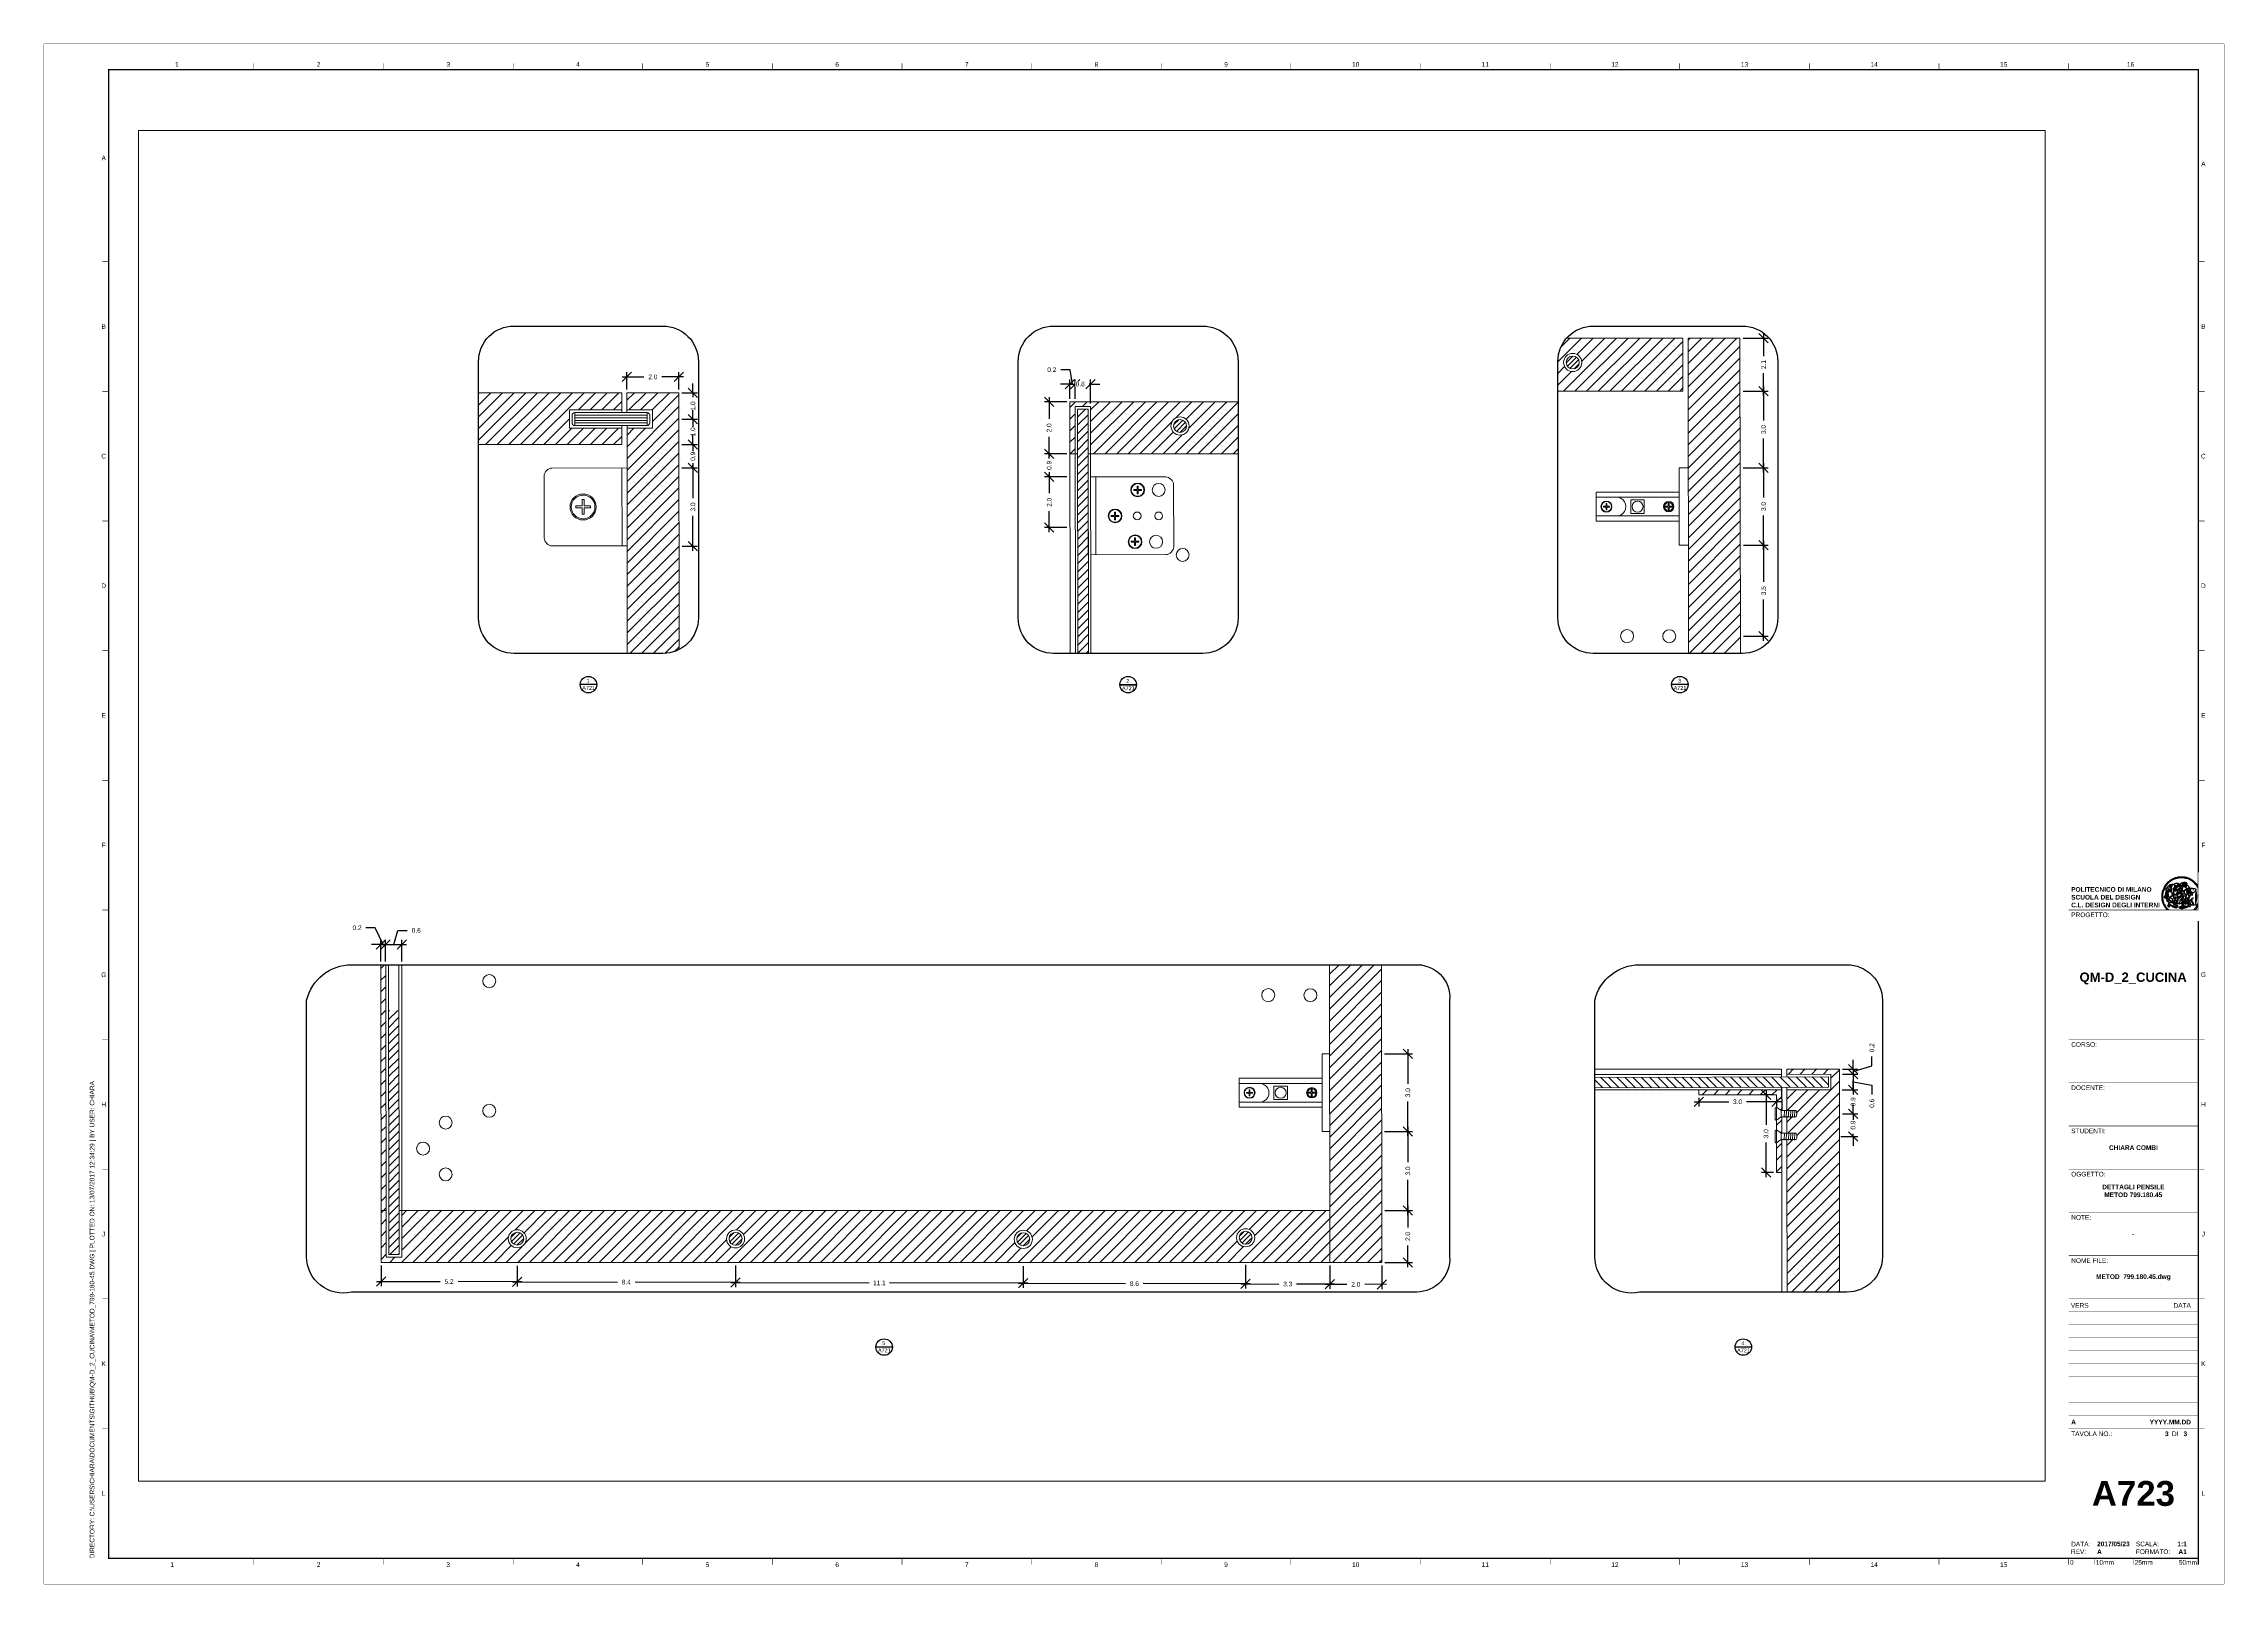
# Paper-space layout 'A723' of a CAD drawing. Header units: millimetres. Extents: x 0 to 841, y 0 to 594.
# The model-space entities are those that its viewports show. They can reach past a viewport. Long polylines and large blocks are cut down to what shows.
import ezdxf
from ezdxf.enums import TextEntityAlignment as Align

# ---------------------------------------------------------------- set-up
doc = ezdxf.new("R2010")
doc.units = ezdxf.units.MM
doc.set_wipeout_variables(frame=1)
for name, color, linetype in [('Campitura', 11, 'Continuous'), ('Campitura dettagli', 20, 'Continuous'), ('G-ANNO-LOGO', 3, 'Continuous'), ('G-ANNO-TEXT', 3, 'Continuous'), ('G-ANNO-TTLB', 3, 'Continuous'), ('Linee e simboli', 1, 'Continuous')]:
    doc.layers.add(name, color=color, linetype=linetype)
doc.layers.add('G-ANNO-NPLT', color=210, linetype='Continuous', plot=False)
for name, color, linetype, lineweight in [('Giunzioni', 3, 'Continuous', 15), ('Giunzioni dettagli', 116, 'Continuous', 18), ('Struttura', 7, 'Continuous', 30), ('Struttura in dettagli', 151, 'Continuous', 18)]:
    doc.layers.add(name, color=color, linetype=linetype, lineweight=lineweight)
doc.styles.add('ARIAL', font='arial.ttf')
doc.styles.add('ARIAL-BOLD', font='')
doc.styles.add('E-ARIAL', font='arial.ttf')
doc.styles.get("Standard").update_dxf_attribs({"font": 'arial.ttf'})
doc.styles.get('ARIAL-BOLD').set_extended_font_data('Arial', bold=True)
doc.dimstyles.new('TICK_36', dxfattribs={"dimtxt": 1.8, "dimasz": 3.6, "dimexe": 1.8, "dimexo": 1.2, "dimgap": 1.8, "dimtad": 0, "dimdec": 1, "dimzin": 0, "dimdsep": 46, "dimtxsty": 'ARIAL', "dimblk": 'OBLIQUE', "dimcen": 1.8, "dimdle": 1.8, "dimclrd": 256, "dimclrt": 256, "dimadec": 0, "dimazin": 0, "dimtfac": 1, "dimtdec": 1, "dimtmove": 1, "dimatfit": 3, "dimldrblk": 'OPEN90', "dimfxl": 1, "dimtfill": 1, "dimtolj": 1, "dimtzin": 0, "dimarcsym": 0})

# ---------------------------------------------------------------- blocks, each defined once
blk = doc.blocks.new('A1_GRID_LAYOUT')
at = {"layer": 'G-ANNO-NPLT', "const_width": 0.18}
for points in [[(841, 594), (0, 594)], [(0, 0), (0, 594)], [(841, 0), (841, 594)], [(841, 0), (0, 0)]]:
    blk.add_lwpolyline(points, dxfattribs=at)
at = {"layer": 'G-ANNO-TTLB', "const_width": 0.5, "flags": 128}
blk.add_lwpolyline([(25, 584), (25, 10), (831, 10), (831, 584)], close=True, dxfattribs=at)
at = {"layer": 'G-ANNO-TTLB', "const_width": 0.18, "flags": 128}
for points in [[(81, 586.5), (81, 584)], [(131, 586.5), (131, 584)], [(181, 586.5), (181, 584)], [(231, 586.5), (231, 584)], [(281, 586.5), (281, 584)], [(331, 586.5), (331, 584)], [(381, 586.5), (381, 584)], [(431, 586.5), (431, 584)], [(481, 586.5), (481, 584)], [(531, 586.5), (531, 584)], [(581, 586.5), (581, 584)], [(631, 586.5), (631, 584)], [(681, 586.5), (681, 584)], [(731, 586.5), (731, 584)], [(781, 586.5), (781, 584)], [(0, 578.5), (0, 576)], [(25, 510), (22.5, 510)], [(833.5, 510), (831, 510)], [(25, 460), (22.5, 460)], [(833.5, 460), (831, 460)], [(25, 410), (22.5, 410)], [(833.5, 410), (831, 410)], [(25, 360), (22.5, 360)], [(833.5, 360), (831, 360)], [(25, 310), (22.5, 310)], [(833.5, 310), (831, 310)], [(25, 260), (22.5, 260)], [(833.5, 260), (831, 260)], [(25, 210), (22.5, 210)], [(833.5, 210), (831, 210)], [(25, 160), (22.5, 160)], [(833.5, 160), (831, 160)], [(25, 110), (22.5, 110)], [(833.5, 110), (831, 110)], [(833.5, 110), (831, 110)], [(25, 60), (22.5, 60)], [(833.5, 60), (831, 60)], [(833.5, 60), (831, 60)], [(81, 10), (81, 7.5)], [(131, 10), (131, 7.5)], [(181, 10), (181, 7.5)], [(231, 10), (231, 7.5)], [(281, 10), (281, 7.5)], [(331, 10), (331, 7.5)], [(381, 10), (381, 7.5)], [(431, 10), (431, 7.5)], [(481, 10), (481, 7.5)], [(531, 10), (531, 7.5)], [(581, 10), (581, 7.5)], [(631, 10), (631, 7.5)], [(681, 10), (681, 7.5)], [(731, 10), (731, 7.5)], [(781, 10), (781, 7.5)]]:
    blk.add_lwpolyline(points, dxfattribs=at)
at = {"layer": 'G-ANNO-TTLB', "const_width": 0.18}
blk.add_lwpolyline([(716.5, 10), (776.5, 10)], dxfattribs=at)
at = {"layer": 'G-ANNO-TEXT', "style": 'ARIAL'}
for s, p in [('1', (51.35, 586.07)), ('2', (106, 586.07)), ('3', (156, 586.07)), ('4', (206, 586.07)), ('5', (256, 586.07)), ('6', (306, 586.07)), ('7', (356, 586.07)), ('8', (406, 586.07)), ('9', (456, 586.07)), ('10', (506, 586.07)), ('11', (556, 586.07)), ('12', (606, 586.07)), ('13', (656, 586.07)), ('14', (706, 586.07)), ('15', (756, 586.07)), ('16', (804.89, 586.07)), ('A', (23.09, 549.98)), ('A', (832.98, 547.71)), ('B', (23.09, 485)), ('B', (832.98, 485)), ('C', (23.09, 435)), ('C', (832.98, 435)), ('D', (23.09, 385)), ('D', (832.98, 385)), ('E', (23.09, 335)), ('E', (832.98, 335)), ('F', (23.09, 285)), ('F', (832.98, 285)), ('G', (23.09, 235)), ('G', (832.98, 235)), ('H', (23.09, 185)), ('H', (832.98, 185)), ('J', (23.09, 135)), ('J', (832.98, 135)), ('K', (23.09, 85)), ('K', (832.98, 85)), ('L', (23.09, 35)), ('L', (832.98, 35)), ('2', (106, 7.51)), ('3', (156, 7.51)), ('6', (306, 7.51)), ('8', (406, 7.51)), ('9', (456, 7.51)), ('10', (506, 7.51)), ('12', (606, 7.51)), ('13', (656, 7.51)), ('1', (49.49, 7.51)), ('4', (206, 7.51)), ('5', (256, 7.51)), ('7', (356, 7.51)), ('11', (556, 7.51)), ('14', (706, 7.51)), ('15', (756, 7.51))]:
    blk.add_text(s, height=1.8, dxfattribs=at).set_placement(p, align=Align.MIDDLE_CENTER)
at = {"layer": 'G-ANNO-TEXT', "insert": (17.7, 9.95), "char_height": 1.8, "attachment_point": 1, "rotation": 90, "style": 'ARIAL'}
blk.add_mtext_dynamic_manual_height_columns('DIRECTORY: C:\\\\USERS\\\\CHIARA\\\\DOCUMENTS\\\\GITHUB\\\\QM-D_2_CUCINA\\\\METOD_799-180-45.DWG | PLOTTED ON: 13/07/2017 12:34:29 | BY USER: CHIARA', width=412.209, gutter_width=9, heights=[0], dxfattribs=at)
blk = doc.blocks.new('logoPolimi')
for p, q in [((-2.37, 0.12), (-2.16, 0.11)), ((-2.37, 0.01), (-2.16, 0.01)), ((-2.36, 0.23), (-2.15, 0.21)), ((-2.35, 0.34), (-2.14, 0.31)), ((-2.33, 0.45), (-2.12, 0.41)), ((-2.3, 0.55), (-2.1, 0.51)), ((-2.28, 0.66), (-2.07, 0.6)), ((-2.24, 0.77), (-2.04, 0.7)), ((-2.2, 0.87), (-2.01, 0.79)), ((-2.16, 0.97), (-1.97, 0.89)), ((-2.11, 1.07), (-1.93, 0.98)), ((-2.06, 1.17), (-1.88, 1.07)), ((-2.01, 1.26), (-1.83, 1.15)), ((-1.94, 1.36), (-1.77, 1.24)), ((-1.88, 1.45), (-1.71, 1.32)), ((-1.84, 0.03), (-1.82, 0.35)), ((-1.81, 1.53), (-1.65, 1.4)), ((-1.74, 1.61), (-1.58, 1.47)), ((-1.73, 0.59), (-1.73, 0.59)), ((-1.73, 0.59), (-1.73, 0.59)), ((-1.66, 1.69), (-1.51, 1.54)), ((-1.65, 0.57), (-1.65, 0.57)), ((-1.59, 1.12), (-1.59, 1.12)), ((-1.58, 1.77), (-1.44, 1.61)), ((-1.51, 0.55), (-1.51, 0.55)), ((-1.51, 0.55), (-1.51, 0.55)), ((-1.49, 1.84), (-1.36, 1.68)), ((-1.41, 1.91), (-1.28, 1.74)), ((-1.32, 1.97), (-1.2, 1.8)), ((-1.31, 0.79), (-1.21, 0.75)), ((-1.21, 0.75), (-1.31, 0.79)), ((-1.21, 0.75), (-1.31, 0.79)), ((-1.22, 2.03), (-1.11, 1.85)), ((-1.21, 0.75), (-1.21, 0.75)), ((-1.21, 0.75), (-1.21, 0.75)), ((-1.19, 0.76), (-1.19, 0.76)), ((-1.19, 0.76), (-1.19, 0.76)), ((-1.17, 0.99), (-1.18, 0.99)), ((-1.18, 0.99), (-1.17, 0.99)), ((-1.16, 0.57), (-1.16, 0.57)), ((-1.16, 0.57), (-1.16, 0.57)), ((-1.13, 2.09), (-1.03, 1.9)), ((-1.1, 0.01), (-0.99, 0.06)), ((-0.99, 0.06), (-1.1, 0.01)), ((-0.99, 0.06), (-1.1, 0.01)), ((-1.03, 2.14), (-0.94, 1.95)), ((-0.99, 0.06), (-0.99, 0.06)), ((-0.99, 0.06), (-0.99, 0.06)), ((-0.97, 0.79), (-0.98, 0.79)), ((-0.89, 0.84), (-0.97, 0.79)), ((-0.97, 0.79), (-0.89, 0.84)), ((-0.96, 1.41), (-0.96, 1.41)), ((-0.96, 1.41), (-0.96, 1.41)), ((-0.93, 2.18), (-0.84, 1.99)), ((-0.89, 0.84), (-0.82, 0.87)), ((-0.82, 0.87), (-0.89, 0.84)), ((-0.89, 0.84), (-0.82, 0.87)), ((-0.88, 0.83), (-0.89, 0.84)), ((-0.85, 1.39), (-0.85, 1.39)), ((-0.85, 1.39), (-0.85, 1.39)), ((-0.84, 0.14), (-0.84, 0.14)), ((-0.83, 2.22), (-0.75, 2.03)), ((-0.77, 1.08), (-0.78, 1.08)), ((-0.78, 1.08), (-0.77, 1.08)), ((-0.61, 1.12), (-0.77, 1.08)), ((-0.77, 1.08), (-0.61, 1.12)), ((-0.77, 1.08), (-0.61, 1.12)), ((-0.75, 1.3), (-0.76, 1.29)), ((-0.76, 1.29), (-0.75, 1.3)), ((-0.72, 2.26), (-0.66, 2.06)), ((-0.65, 0.99), (-0.7, 0.96)), ((-0.69, 0.18), (-0.68, 0.18)), ((-0.66, 0.93), (-0.66, 0.93)), ((-0.66, 0.93), (-0.64, 0.93)), ((-0.66, 0.93), (-0.66, 0.93)), ((-0.66, 0.93), (-0.66, 0.93)), ((-0.63, 1.01), (-0.63, 1.01)), ((-0.63, 1.01), (-0.62, 1.01)), ((-0.63, 0.66), (-0.63, 0.66)), ((-0.61, 2.29), (-0.56, 2.09)), ((-0.6, 1.12), (-0.61, 1.12)), ((-0.61, 1.12), (-0.6, 1.12)), ((-0.61, 1.12), (-0.6, 1.12)), ((-0.61, 0.86), (-0.57, 0.85)), ((-0.57, 0.85), (-0.61, 0.86)), ((-0.61, 0.86), (-0.57, 0.85)), ((-0.53, 1.08), (-0.6, 1.12)), ((-0.6, 1.12), (-0.6, 1.11)), ((-0.6, 1.12), (-0.53, 1.08)), ((-0.57, 0.8), (-0.59, 0.8)), ((-0.57, 0.85), (-0.53, 0.84)), ((-0.57, 0.85), (-0.57, 0.85)), ((-0.57, 0.85), (-0.57, 0.85)), ((-0.57, 0.85), (-0.53, 0.84)), ((-0.56, 0.29), (-0.49, 0.48)), ((-0.56, 0.14), (-0.56, 0.29)), ((-0.5, 0.11), (-0.56, 0.14)), ((-0.53, 0.84), (-0.51, 0.84)), ((-0.53, 0.84), (-0.51, 0.84)), ((-0.53, 0.84), (-0.53, 0.84)), ((-0.51, 2.32), (-0.46, 2.11)), ((-0.51, 0.11), (-0.51, 0.11)), ((-0.51, 0.11), (-0.51, 0.11)), ((-0.34, 0.33), (-0.5, 0.11)), ((-0.49, 0.48), (-0.41, 0.55)), ((-0.42, 0.8), (-0.47, 0.79)), ((-0.42, 0.8), (-0.47, 0.79)), ((-0.47, 0.79), (-0.45, 0.76)), ((-0.47, 0.79), (-0.45, 0.76)), ((-0.45, 1.14), (-0.42, 1.11)), ((-0.42, 1.26), (-0.36, 1.22)), ((-0.41, 0.55), (-0.34, 0.49)), ((-0.4, 2.34), (-0.36, 2.13)), ((-0.4, 1.37), (-0.38, 1.38)), ((-0.39, 1.37), (-0.4, 1.37)), ((-0.35, 1.33), (-0.4, 1.37)), ((-0.39, 1.24), (-0.4, 1.23)), ((-0.38, 1.14), (-0.38, 1.14)), ((-0.34, 0.49), (-0.09, 0.48)), ((-0.16, 0.32), (-0.34, 0.33)), ((-0.14, 0.32), (-0.31, 0.34)), ((-0.29, 2.35), (-0.26, 2.14)), ((-0.28, 1.3), (-0.29, 1.3)), ((-0.28, 1.3), (-0.28, 1.3)), ((-0.18, 2.36), (-0.16, 2.15)), ((-0.16, 1.24), (-0.16, 1.25)), ((-0.16, 1.25), (-0.16, 1.25)), ((-0.16, 0.49), (-0.14, 0.64)), ((-0.06, 0.27), (-0.16, 0.32)), ((-0.1, 0.88), (-0.09, 0.87)), ((-0.08, 1.37), (-0.08, 1.38)), ((-0.08, 1.23), (-0.05, 1.21)), ((-0.05, 1.21), (-0.08, 1.23)), ((-0.08, 1.23), (-0.05, 1.21)), ((-0.07, 2.37), (-0.06, 2.16)), ((-0.03, 0.26), (-0.06, 0.27)), ((-0.05, 1.21), (-0.04, 1.21)), ((-0.04, 1.21), (-0.05, 1.21)), ((-0.04, 1.21), (-0.04, 1.21)), ((-0.04, 1.21), (-0.04, 1.21)), ((-0.04, 0.48), (-0.03, 0.26)), ((0.03, 1.15), (0.03, 1.15)), ((0.03, 0.66), (0.03, 0.67)), ((0.04, 2.37), (0.04, 2.16)), ((0.07, 0.58), (0.07, 0.57)), ((0.1, 1.18), (0.1, 1.18)), ((0.1, 0.84), (0.1, 0.84)), ((0.13, 1.32), (0.17, 1.19)), ((0.15, 2.36), (0.14, 2.16)), ((0.14, 0.71), (0.34, 0.65)), ((0.31, 0.56), (0.17, 0.63)), ((0.26, 2.36), (0.24, 2.15)), ((0.27, 1.61), (0.27, 1.61)), ((0.27, 1.61), (0.27, 1.61)), ((0.27, 1.61), (0.27, 1.61)), ((0.29, 1.29), (0.29, 1.29)), ((0.29, 1.29), (0.29, 1.29)), ((0.29, 1.29), (0.29, 1.29)), ((0.29, 1.29), (0.29, 1.29)), ((0.33, 0.49), (0.34, 0.49)), ((0.33, 0.03), (0.35, 0.03)), ((0.33, 0.03), (0.35, 0.03)), ((0.37, 2.34), (0.34, 2.13)), ((0.34, 0.65), (0.34, 0.64)), ((0.35, 0.03), (0.57, 0.06)), ((0.35, 0.03), (0.57, 0.06)), ((0.35, 0.03), (0.35, 0.03)), ((0.35, 0.03), (0.35, 0.03)), ((0.38, 1.36), (0.37, 1.35)), ((0.38, 0.34), (0.37, 0.34)), ((0.38, 0.34), (0.38, 0.34)), ((0.43, 0.67), (0.39, 0.64)), ((0.48, 2.32), (0.44, 2.12)), ((0.49, 1.05), (0.51, 1.13)), ((0.51, 1.13), (0.49, 1.05)), ((0.49, 1.05), (0.51, 1.13)), ((0.51, 1.31), (0.5, 1.29)), ((0.51, 1.13), (0.52, 1.23)), ((0.52, 1.23), (0.51, 1.23)), ((0.51, 1.23), (0.52, 1.23)), ((0.52, 1.23), (0.51, 1.13)), ((0.51, 1.13), (0.52, 1.23)), ((0.52, 1.24), (0.6, 1.37)), ((0.52, 1.23), (0.6, 1.36)), ((0.6, 1.36), (0.52, 1.23)), ((0.52, 1.23), (0.52, 1.23)), ((0.52, 1.23), (0.52, 1.24)), ((0.52, 1.23), (0.52, 1.23)), ((0.55, 1.07), (0.53, 1.06)), ((0.53, 1.04), (0.53, 1.06)), ((0.53, 1.05), (0.53, 1.04)), ((0.59, 2.3), (0.54, 2.09)), ((0.54, 0.3), (0.63, 0.32)), ((0.54, -0.08), (0.61, 0.06)), ((0.61, 0.06), (0.54, -0.08)), ((0.54, -0.08), (0.61, 0.06)), ((0.56, 0.19), (0.59, 0.21)), ((0.57, 1.07), (0.57, 1.07)), ((0.57, 1.07), (0.57, 1.07)), ((0.57, 1.07), (0.57, 1.07)), ((0.57, 1.07), (0.57, 1.07)), ((0.57, 1.07), (0.57, 1.07)), ((0.57, 1.07), (0.57, 1.07)), ((0.57, 1.07), (0.57, 1.07)), ((0.58, 0.3), (0.59, 0.29)), ((0.59, 0.78), (0.59, 0.79)), ((0.59, 0.79), (0.59, 0.79)), ((0.59, 0.79), (0.59, 0.79)), ((0.59, 0.79), (0.59, 0.78)), ((0.61, 0.06), (0.6, 0.07)), ((0.6, 0.07), (0.61, 0.06)), ((0.61, 0.06), (0.61, 0.07)), ((0.62, 0.21), (0.65, 0.22)), ((0.69, 2.27), (0.63, 2.07)), ((0.64, 1.37), (0.65, 1.37)), ((0.69, 0.86), (0.68, 0.86)), ((0.68, 0.86), (0.69, 0.86)), ((0.68, 0.76), (0.68, 0.76)), ((0.8, 2.23), (0.73, 2.03)), ((0.76, 0.26), (0.76, 0.26)), ((0.9, 2.19), (0.82, 2)), ((0.82, 0.35), (0.84, 0.36)), ((0.82, 0.35), (0.82, 0.35)), ((0.84, 0.36), (0.84, 0.37)), ((0.85, 0.34), (1.05, 0.35)), ((1, 2.15), (0.91, 1.96)), ((0.93, 1.05), (0.93, 1.05)), ((0.93, 1.05), (0.93, 1.05)), ((0.93, 1.05), (0.93, 1.04)), ((0.93, 1.05), (0.93, 1.05)), ((0.97, 0.66), (0.96, 0.66)), ((1.01, 0.97), (0.98, 0.96)), ((1.1, 2.1), (1, 1.91)), ((1.2, 2.04), (1.09, 1.86)), ((1.17, 0.96), (1.17, 0.95)), ((1.17, 0.95), (1.17, 0.95)), ((1.29, 1.99), (1.18, 1.81)), ((1.38, 1.92), (1.26, 1.75)), ((1.34, 0.37), (1.26, 0.04)), ((1.27, 0.37), (1.27, 0.38)), ((1.28, 0.95), (1.28, 0.95)), ((1.47, 1.86), (1.34, 1.69)), ((1.37, 0.73), (1.46, 0.81)), ((1.41, 0.4), (1.41, 0.41)), ((1.56, 1.79), (1.42, 1.63)), ((1.64, 1.71), (1.49, 1.56)), ((1.49, 0.9), (1.57, 0.92)), ((1.72, 1.63), (1.56, 1.49)), ((1.67, 0.6), (1.57, 0.53)), ((1.79, 1.55), (1.63, 1.41)), ((1.86, 1.47), (1.7, 1.34)), ((1.93, 1.38), (1.76, 1.26)), ((1.99, 1.29), (1.81, 1.17)), ((2.05, 1.19), (1.87, 1.09)), ((2.1, 1.1), (1.92, 1)), ((2.15, 1), (1.96, 0.91)), ((2.19, 0.9), (2, 0.82)), ((2.23, 0.79), (2.04, 0.72)), ((2.27, 0.69), (2.07, 0.63)), ((2.3, 0.58), (2.09, 0.53)), ((2.32, 0.47), (2.12, 0.43)), ((2.34, 0.37), (2.13, 0.33)), ((2.36, 0.26), (2.15, 0.23)), ((2.37, 0.15), (2.16, 0.13)), ((2.37, 0.04), (2.16, 0.03)), ((-2.37, -0.1), (-2.16, -0.09)), ((-2.36, -0.21), (-2.15, -0.19)), ((-2.35, -0.32), (-2.14, -0.29)), ((-2.33, -0.43), (-2.12, -0.39)), ((-2.31, -0.54), (-2.1, -0.49)), ((-2.28, -0.65), (-2.08, -0.59)), ((-2.25, -0.75), (-2.05, -0.69)), ((-2.21, -0.86), (-2.02, -0.78)), ((-2.17, -0.96), (-1.98, -0.87)), ((-2.12, -1.06), (-1.93, -0.96)), ((-2.07, -1.16), (-1.89, -1.05)), ((-2.04, -0.15), (-1.97, -0.2)), ((-2.01, -1.25), (-1.84, -1.14)), ((-1.95, -1.34), (-1.78, -1.22)), ((-1.89, -1.43), (-1.72, -1.31)), ((-1.82, -1.52), (-1.66, -1.38)), ((-1.75, -1.6), (-1.59, -1.46)), ((-1.67, -1.68), (-1.52, -1.53)), ((-1.58, -0.12), (-1.6, -0.18)), ((-1.6, -0.18), (-1.58, -0.28)), ((-1.57, -0.54), (-1.59, -0.54)), ((-1.59, -0.54), (-1.59, -0.54)), ((-1.59, -1.76), (-1.45, -1.6)), ((-1.56, -0.32), (-1.56, -0.31)), ((-1.56, -0.31), (-1.56, -0.31)), ((-1.53, -0.65), (-1.53, -0.65)), ((-1.53, -0.65), (-1.53, -0.65)), ((-1.51, -1.83), (-1.37, -1.67)), ((-1.48, -0.86), (-1.48, -0.85)), ((-1.42, -0.37), (-1.42, -0.37)), ((-1.42, -1.9), (-1.29, -1.73)), ((-1.38, -0.46), (-1.38, -0.46)), ((-1.33, -1.96), (-1.21, -1.79)), ((-1.31, -0.24), (-1.31, -0.23)), ((-1.31, -0.23), (-1.31, -0.24)), ((-1.24, -2.02), (-1.13, -1.84)), ((-1.23, -0.19), (-1.23, -0.19)), ((-1.23, -0.19), (-1.23, -0.19)), ((-1.23, -0.19), (-1.23, -0.19)), ((-1.23, -0.19), (-1.23, -0.19)), ((-1.14, -2.08), (-1.04, -1.89)), ((-1.04, -2.13), (-0.95, -1.94)), ((-1.01, -0.39), (-1.02, -0.39)), ((-1.02, -0.39), (-1.01, -0.39)), ((-1.02, -0.7), (-1.02, -0.7)), ((-1.02, -0.7), (-1.02, -0.7)), ((-1.02, -0.7), (-1.02, -0.7)), ((-0.94, -2.18), (-0.86, -1.98)), ((-0.84, -2.22), (-0.77, -2.02)), ((-0.79, -0.51), (-0.83, -0.58)), ((-0.83, -0.58), (-0.79, -0.51)), ((-0.83, -0.58), (-0.79, -0.51)), ((-0.78, -1.05), (-0.83, -0.94)), ((-0.83, -0.94), (-0.78, -1.05)), ((-0.83, -0.94), (-0.83, -0.94)), ((-0.83, -0.94), (-0.78, -1.05)), ((-0.82, -1.23), (-0.82, -1.23)), ((-0.82, -1.23), (-0.77, -1.23)), ((-0.77, -1.23), (-0.82, -1.23)), ((-0.82, -1.23), (-0.82, -1.23)), ((-0.77, -1.23), (-0.82, -1.23)), ((-0.75, -0.96), (-0.8, -0.89)), ((-0.8, -0.89), (-0.79, -0.92)), ((-0.79, -0.92), (-0.8, -0.89)), ((-0.8, -0.89), (-0.75, -0.96)), ((-0.79, -0.92), (-0.8, -0.89)), ((-0.8, -0.89), (-0.8, -0.89)), ((-0.8, -0.89), (-0.75, -0.96)), ((-0.79, -0.92), (-0.78, -0.95)), ((-0.78, -0.95), (-0.79, -0.92)), ((-0.78, -0.95), (-0.79, -0.92)), ((-0.77, -0.49), (-0.78, -0.48)), ((-0.78, -0.48), (-0.77, -0.49)), ((-0.78, -0.95), (-0.76, -1)), ((-0.76, -1), (-0.78, -0.95)), ((-0.76, -1), (-0.78, -0.95)), ((-0.71, -0.89), (-0.75, -0.87)), ((-0.75, -0.87), (-0.71, -0.89)), ((-0.75, -0.87), (-0.71, -0.89)), ((-0.72, -1.01), (-0.75, -0.96)), ((-0.75, -0.96), (-0.72, -1.01)), ((-0.75, -0.96), (-0.72, -1.01)), ((-0.74, -2.25), (-0.67, -2.05)), ((-0.64, -0.93), (-0.71, -0.89)), ((-0.71, -0.89), (-0.64, -0.93)), ((-0.71, -0.89), (-0.64, -0.93)), ((-0.66, -0.53), (-0.66, -0.53)), ((-0.66, -0.53), (-0.66, -0.53)), ((-0.66, -0.53), (-0.66, -0.53)), ((-0.63, -2.29), (-0.57, -2.08)), ((-0.52, -2.31), (-0.48, -2.11)), ((-0.39, -0.81), (-0.51, -0.69)), ((-0.51, -1.04), (-0.5, -1.04)), ((-0.48, -0.42), (-0.48, -0.42)), ((-0.48, -0.42), (-0.48, -0.42)), ((-0.48, -0.42), (-0.48, -0.42)), ((-0.42, -2.33), (-0.38, -2.13)), ((-0.41, -0.51), (-0.41, -0.51)), ((-0.38, -0.05), (-0.39, -0.12)), ((-0.39, -0.12), (-0.37, -0.1)), ((-0.35, -0.14), (-0.37, -0.08)), ((-0.37, -0.09), (-0.37, -0.09)), ((-0.33, -0.12), (-0.35, -0.14)), ((-0.32, -0.14), (-0.35, -0.14)), ((-0.35, -0.18), (-0.34, -0.22)), ((-0.34, -0.08), (-0.29, -0.16)), ((-0.34, -0.22), (-0.34, -0.22)), ((-0.27, -0.17), (-0.32, -0.14)), ((-0.31, -2.35), (-0.28, -2.14)), ((-0.25, -0.91), (-0.26, -0.9)), ((-0.26, -1.29), (0.1, -1.2)), ((0.1, -1.2), (-0.26, -1.29)), ((0.08, -1.4), (-0.26, -1.29)), ((-0.26, -1.29), (0.08, -1.4)), ((-0.26, -1.38), (-0.26, -1.29)), ((-0.26, -1.29), (-0.26, -1.29)), ((-0.26, -1.29), (-0.26, -1.38)), ((-0.26, -1.29), (0.08, -1.4)), ((-0.26, -1.29), (-0.26, -1.29)), ((0.08, -1.49), (-0.26, -1.38)), ((-0.26, -1.38), (0.09, -1.49)), ((-0.2, -2.36), (-0.18, -2.15)), ((-0.14, -0.15), (-0.16, -0.13)), ((-0.11, -0.04), (-0.12, -0.05)), ((-0.09, -2.37), (-0.08, -2.16)), ((-0.04, -0.41), (-0.01, -0.44)), ((-0.01, -0.44), (-0.04, -0.41)), ((-0.04, -0.41), (-0.01, -0.44)), ((0.03, -2.37), (0.02, -2.16)), ((0.07, -0.84), (0.07, -0.84)), ((0.07, -0.84), (0.07, -0.84)), ((0.1, -1.2), (0.08, -1.32)), ((0.08, -1.32), (0.13, -1.2)), ((0.08, -1.4), (0.72, -1.22)), ((0.72, -1.22), (0.08, -1.4)), ((0.08, -1.4), (0.72, -1.22)), ((0.72, -1.31), (0.08, -1.49)), ((0.08, -1.44), (0.08, -1.4)), ((0.08, -1.4), (0.08, -1.44)), ((0.08, -1.4), (0.08, -1.49)), ((0.08, -1.49), (0.08, -1.44)), ((0.08, -1.44), (0.08, -1.44)), ((0.08, -1.44), (0.08, -1.45)), ((0.08, -1.45), (0.08, -1.46)), ((0.08, -1.46), (0.08, -1.49)), ((0.1, -1.01), (0.09, -0.86)), ((0.1, -1.01), (0.09, -0.86)), ((0.09, -1.49), (0.72, -1.31)), ((0.1, -1.2), (0.12, -1.04)), ((0.12, -1.04), (0.1, -1.2)), ((0.13, -1.2), (0.1, -1.2)), ((0.1, -1.2), (0.13, -1.2)), ((0.13, -1.2), (0.1, -1.2)), ((0.1, -1.2), (0.1, -1.2)), ((0.11, -0.44), (0.11, -0.44)), ((0.11, -0.44), (0.11, -0.44)), ((0.12, -0.21), (0.12, -0.21)), ((0.12, -0.21), (0.12, -0.21)), ((0.12, -0.21), (0.12, -0.21)), ((0.12, -0.21), (0.12, -0.21)), ((0.12, -0.21), (0.12, -0.21)), ((0.12, -0.21), (0.12, -0.21)), ((0.12, -0.21), (0.12, -0.21)), ((0.12, -0.21), (0.12, -0.21)), ((0.12, -0.21), (0.12, -0.21)), ((0.12, -0.21), (0.12, -0.21)), ((0.12, -0.21), (0.12, -0.21)), ((0.12, -0.21), (0.12, -0.21)), ((0.12, -0.21), (0.12, -0.21)), ((0.12, -0.56), (0.14, -0.53)), ((0.14, -0.53), (0.12, -0.56)), ((0.12, -0.56), (0.14, -0.53)), ((0.12, -1.04), (0.12, -1.04)), ((0.12, -1.04), (0.12, -1.04)), ((0.12, -1.04), (0.12, -1.04)), ((0.14, -2.37), (0.12, -2.16)), ((0.21, -0.99), (0.13, -1.2)), ((0.13, -1.2), (0.21, -0.99)), ((0.36, -1.14), (0.13, -1.2)), ((0.13, -1.2), (0.26, -1.17)), ((0.14, -0.53), (0.16, -0.49)), ((0.16, -0.49), (0.14, -0.53)), ((0.14, -0.53), (0.16, -0.49)), ((0.16, -0.49), (0.16, -0.49)), ((0.16, -0.49), (0.16, -0.49)), ((0.28, -1.19), (0.21, -0.99)), ((0.21, -0.99), (0.31, -1.27)), ((0.25, -2.36), (0.22, -2.15)), ((0.24, -0.17), (0.24, -0.16)), ((0.24, -0.16), (0.24, -0.17)), ((0.25, -0.84), (0.25, -0.88)), ((0.25, -0.88), (0.25, -0.84)), ((0.25, -0.88), (0.25, -0.84)), ((0.25, -0.88), (0.29, -1.17)), ((0.26, -0.88), (0.25, -0.88)), ((0.31, -1.27), (0.25, -0.88)), ((0.26, -1.17), (0.28, -1.16)), ((0.28, -1.16), (0.36, -1.14)), ((0.29, -1.17), (0.28, -1.19)), ((0.35, -2.34), (0.32, -2.14)), ((0.36, -1.14), (0.72, -1.22)), ((0.72, -1.22), (0.36, -1.14)), ((0.46, -2.32), (0.42, -2.12)), ((0.49, -0.31), (0.49, -0.31)), ((0.49, -0.31), (0.49, -0.31)), ((0.5, -0.27), (0.5, -0.27)), ((0.51, -0.27), (0.51, -0.27)), ((0.57, -2.3), (0.52, -2.1)), ((0.68, -2.27), (0.62, -2.07)), ((0.78, -2.24), (0.71, -2.04)), ((0.72, -0.81), (0.75, -0.89)), ((0.72, -1.22), (0.72, -1.31)), ((0.72, -1.31), (0.72, -1.22)), ((0.74, -0.23), (0.74, -0.23)), ((0.74, -0.23), (0.75, -0.24)), ((0.75, -0.23), (0.75, -0.23)), ((0.89, -2.2), (0.81, -2)), ((0.86, -0.25), (0.82, -0.34)), ((0.87, -0.22), (0.86, -0.23)), ((0.87, -0.22), (0.86, -0.25)), ((0.99, -2.15), (0.9, -1.96)), ((0.96, -0.58), (0.96, -0.57)), ((1.09, -2.11), (0.99, -1.92)), ((1.05, -1.05), (1.04, -1.05)), ((1.19, -2.05), (1.08, -1.87)), ((1.28, -2), (1.17, -1.82)), ((1.37, -1.93), (1.25, -1.76)), ((1.31, -0.27), (1.3, -0.26)), ((1.3, -0.26), (1.3, -0.26)), ((1.3, -0.26), (1.3, -0.26)), ((1.3, -0.26), (1.31, -0.27)), ((1.3, -0.26), (1.3, -0.26)), ((1.46, -1.87), (1.33, -1.7)), ((1.54, -1.8), (1.41, -1.64)), ((1.63, -1.72), (1.48, -1.57)), ((1.71, -1.65), (1.55, -1.5)), ((1.78, -1.57), (1.62, -1.43)), ((1.85, -1.48), (1.69, -1.35)), ((1.92, -1.39), (1.75, -1.27)), ((1.98, -1.3), (1.81, -1.19)), ((2.04, -1.21), (1.86, -1.1)), ((2.09, -1.11), (1.91, -1.01)), ((2.14, -1.01), (1.95, -0.92)), ((2.19, -0.91), (1.99, -0.83)), ((2.23, -0.81), (2.03, -0.74)), ((2.26, -0.7), (2.06, -0.64)), ((2.29, -0.6), (2.09, -0.55)), ((2.32, -0.49), (2.11, -0.45)), ((2.34, -0.38), (2.13, -0.35)), ((2.35, -0.27), (2.15, -0.25)), ((2.37, -0.08), (2.16, -0.07)), ((2.36, -0.16), (2.16, -0.15))]:
    blk.add_line(p, q)
for points in [[(-1.9, 0.12), (-1.94, 0.02), (-2.05, -0.09), (-2.05, -0.09)], [(-1.86, 0.38), (-1.86, 0.38), (-1.87, 0.19), (-1.9, 0.12)], [(-1.76, 0.6), (-1.76, 0.6), (-1.84, 0.57), (-1.86, 0.38)], [(-1.86, -0.04), (-1.84, 0.02), (-1.84, 0.03), (-1.84, 0.03)], [(-1.82, 0.78), (-1.83, 0.8), (-1.85, 0.86), (-1.83, 0.88)], [(-1.82, 0.78), (-1.83, 0.8), (-1.85, 0.86), (-1.83, 0.88)], [(-1.83, 0.88), (-1.81, 0.9), (-1.76, 0.96), (-1.76, 0.96)], [(-1.83, 0.88), (-1.81, 0.9), (-1.76, 0.96), (-1.76, 0.96)], [(-1.76, 0.6), (-1.83, 0.7), (-1.78, 0.74), (-1.78, 0.74)], [(-1.78, 0.74), (-1.79, 0.74), (-1.83, 0.7), (-1.76, 0.6)], [(-1.78, 0.74), (-1.8, 0.76), (-1.81, 0.78), (-1.82, 0.78)], [(-1.78, 0.74), (-1.8, 0.76), (-1.81, 0.78), (-1.82, 0.78)], [(-1.82, 0.35), (-1.81, 0.5), (-1.73, 0.59), (-1.73, 0.59)], [(-1.82, -0.19), (-1.73, -0.07), (-1.75, 0.14), (-1.75, 0.3)], [(-1.75, 0.33), (-1.75, 0.17), (-1.73, -0.05), (-1.8, -0.17)], [(-1.78, 0.74), (-1.75, 0.72), (-1.72, 0.69), (-1.68, 0.7)], [(-1.68, 0.7), (-1.72, 0.69), (-1.75, 0.72), (-1.78, 0.74)], [(-1.68, 0.7), (-1.72, 0.69), (-1.75, 0.72), (-1.78, 0.74)], [(-1.78, 0.74), (-1.78, 0.74), (-1.78, 0.74), (-1.78, 0.74)], [(-1.76, 0.96), (-1.68, 1.1), (-1.59, 1.12), (-1.59, 1.12)], [(-1.76, 0.96), (-1.68, 1.1), (-1.6, 1.12), (-1.6, 1.12)], [(-1.73, 0.59), (-1.74, 0.59), (-1.75, 0.6), (-1.76, 0.6)], [(-1.73, 0.59), (-1.74, 0.59), (-1.75, 0.6), (-1.76, 0.6)], [(-1.75, 0.3), (-1.76, 0.47), (-1.65, 0.57), (-1.65, 0.57)], [(-1.65, 0.57), (-1.65, 0.57), (-1.76, 0.5), (-1.75, 0.33)], [(-1.65, 0.57), (-1.68, 0.58), (-1.7, 0.58), (-1.73, 0.59)], [(-1.65, 0.57), (-1.68, 0.58), (-1.7, 0.58), (-1.73, 0.59)], [(-1.5, 0.71), (-1.53, 0.74), (-1.61, 0.71), (-1.68, 0.7)], [(-1.68, 0.7), (-1.61, 0.71), (-1.53, 0.73), (-1.5, 0.71)], [(-1.5, 0.71), (-1.53, 0.73), (-1.61, 0.71), (-1.68, 0.7)], [(-1.51, 0.55), (-1.56, 0.56), (-1.61, 0.56), (-1.65, 0.57)], [(-1.65, 0.57), (-1.61, 0.56), (-1.56, 0.56), (-1.51, 0.55)], [(-1.51, 0.55), (-1.56, 0.56), (-1.61, 0.56), (-1.65, 0.57)], [(-1.59, 1.12), (-1.6, 1.06), (-1.61, 0.99), (-1.61, 0.97)], [(-1.61, 0.97), (-1.61, 0.99), (-1.6, 1.06), (-1.59, 1.12)], [(-1.61, 0.97), (-1.61, 0.99), (-1.6, 1.06), (-1.59, 1.12)], [(-1.61, 0.97), (-1.61, 0.95), (-1.56, 0.88), (-1.54, 0.87)], [(-1.54, 0.87), (-1.56, 0.88), (-1.61, 0.95), (-1.61, 0.97)], [(-1.54, 0.87), (-1.56, 0.88), (-1.61, 0.96), (-1.61, 0.97)], [(-1.59, 1.12), (-1.59, 1.13), (-1.59, 1.15), (-1.58, 1.16)], [(-1.59, 1.12), (-1.59, 1.13), (-1.59, 1.15), (-1.58, 1.16)], [(-1.58, 1.16), (-1.57, 1.21), (-1.52, 1.23), (-1.49, 1.25)], [(-1.58, 1.16), (-1.57, 1.21), (-1.52, 1.23), (-1.49, 1.25)], [(-1.58, 0.36), (-1.58, 0.48), (-1.51, 0.55), (-1.51, 0.55)], [(-1.51, 0.55), (-1.51, 0.55), (-1.58, 0.48), (-1.58, 0.36)], [(-1.51, 0.55), (-1.51, 0.55), (-1.58, 0.48), (-1.58, 0.36)], [(-1.55, 0.04), (-1.55, 0.08), (-1.58, 0.25), (-1.58, 0.36)], [(-1.58, 0.36), (-1.58, 0.25), (-1.55, 0.08), (-1.55, 0.04)], [(-1.58, 0.36), (-1.58, 0.25), (-1.55, 0.08), (-1.55, 0.04)], [(-1.58, -0.12), (-1.57, -0.06), (-1.55, 0.02), (-1.55, 0.04)], [(-1.55, 0.04), (-1.55, 0.02), (-1.57, -0.06), (-1.58, -0.12)], [(-1.55, 0.04), (-1.55, 0.02), (-1.56, -0.04), (-1.57, -0.1)], [(-1.54, 0.87), (-1.52, 0.85), (-1.47, 0.83), (-1.44, 0.83)], [(-1.44, 0.83), (-1.47, 0.83), (-1.52, 0.85), (-1.54, 0.87)], [(-1.45, 0.83), (-1.47, 0.83), (-1.52, 0.85), (-1.54, 0.87)], [(-1.51, 0.55), (-1.33, 0.54), (-1.16, 0.57), (-1.16, 0.57)], [(-1.16, 0.57), (-1.16, 0.57), (-1.33, 0.54), (-1.51, 0.55)], [(-1.16, 0.57), (-1.16, 0.57), (-1.33, 0.54), (-1.51, 0.55)], [(-1.5, 0.71), (-1.46, 0.68), (-1.4, 0.62), (-1.33, 0.66)], [(-1.33, 0.66), (-1.4, 0.62), (-1.46, 0.68), (-1.5, 0.71)], [(-1.33, 0.66), (-1.4, 0.62), (-1.46, 0.68), (-1.5, 0.71)], [(-1.49, 1.25), (-1.46, 1.26), (-1.42, 1.33), (-1.39, 1.36)], [(-1.49, 1.25), (-1.46, 1.27), (-1.43, 1.34), (-1.39, 1.36)], [(-1.31, 0.79), (-1.33, 0.79), (-1.42, 0.83), (-1.45, 0.83)], [(-1.44, 0.83), (-1.42, 0.83), (-1.33, 0.79), (-1.31, 0.79)], [(-1.31, 0.79), (-1.33, 0.79), (-1.42, 0.83), (-1.44, 0.83)], [(-1.35, 1.1), (-1.4, 1.17), (-1.36, 1.23), (-1.29, 1.31)], [(-1.29, 1.31), (-1.36, 1.23), (-1.4, 1.17), (-1.35, 1.1)], [(-1.35, 1.1), (-1.4, 1.17), (-1.36, 1.23), (-1.29, 1.31)], [(-1.39, 1.36), (-1.35, 1.38), (-1.26, 1.4), (-1.19, 1.41)], [(-1.39, 1.36), (-1.35, 1.38), (-1.26, 1.4), (-1.19, 1.41)], [(-1.18, 0.99), (-1.24, 0.97), (-1.3, 1.03), (-1.35, 1.1)], [(-1.35, 1.1), (-1.3, 1.03), (-1.24, 0.97), (-1.18, 0.99)], [(-1.18, 1), (-1.24, 0.97), (-1.3, 1.03), (-1.35, 1.1)], [(-1.33, 0.66), (-1.28, 0.7), (-1.23, 0.73), (-1.21, 0.75)], [(-1.21, 0.75), (-1.23, 0.73), (-1.28, 0.7), (-1.33, 0.66)], [(-1.21, 0.75), (-1.23, 0.73), (-1.28, 0.7), (-1.33, 0.66)], [(-1.29, 1.31), (-1.22, 1.39), (-1.01, 1.41), (-0.96, 1.41)], [(-0.96, 1.41), (-1.01, 1.41), (-1.22, 1.39), (-1.29, 1.31)], [(-1.29, 1.31), (-1.22, 1.39), (-1.01, 1.41), (-0.96, 1.41)], [(-1.24, -0.02), (-1.21, -0.01), (-1.1, 0.01), (-1.1, 0.01)], [(-1.1, 0.01), (-1.1, 0.01), (-1.21, -0.01), (-1.24, -0.02)], [(-1.1, 0.01), (-1.1, 0.01), (-1.21, -0.01), (-1.24, -0.02)], [(-1.21, 0.75), (-1.2, 0.75), (-1.19, 0.76), (-1.19, 0.76)], [(-1.19, 0.76), (-1.19, 0.76), (-1.2, 0.75), (-1.21, 0.75)], [(-1.19, 0.76), (-1.19, 0.76), (-1.2, 0.76), (-1.21, 0.75)], [(-1.19, 1.41), (-1.11, 1.43), (-0.97, 1.41), (-0.97, 1.41)], [(-1.19, 1.41), (-1.12, 1.43), (-0.98, 1.41), (-0.98, 1.41)], [(-1.19, 0.76), (-1.19, 0.77), (-1.18, 0.78), (-1.18, 0.79)], [(-1.18, 0.79), (-1.18, 0.78), (-1.19, 0.77), (-1.19, 0.76)], [(-1.19, 0.76), (-1.19, 0.77), (-1.19, 0.78), (-1.18, 0.79)], [(-1.18, 0.68), (-1.18, 0.68), (-1.19, 0.71), (-1.19, 0.76)], [(-1.19, 0.76), (-1.19, 0.71), (-1.18, 0.68), (-1.18, 0.68)], [(-1.18, 0.68), (-1.18, 0.68), (-1.19, 0.71), (-1.19, 0.76)], [(-1.18, 0.97), (-1.18, 0.97), (-1.18, 0.98), (-1.17, 0.99)], [(-1.17, 0.99), (-1.18, 0.98), (-1.18, 0.97), (-1.18, 0.97)], [(-1.18, 0.97), (-1.18, 0.97), (-1.18, 0.98), (-1.17, 0.99)], [(-1.18, 0.79), (-1.17, 0.86), (-1.18, 0.95), (-1.18, 0.97)], [(-1.18, 0.97), (-1.18, 0.95), (-1.17, 0.86), (-1.18, 0.79)], [(-1.18, 0.79), (-1.17, 0.86), (-1.18, 0.95), (-1.18, 0.97)], [(-1.16, 0.57), (-1.17, 0.6), (-1.18, 0.64), (-1.18, 0.68)], [(-1.18, 0.68), (-1.18, 0.64), (-1.17, 0.6), (-1.16, 0.57)], [(-1.16, 0.57), (-1.17, 0.6), (-1.18, 0.64), (-1.18, 0.68)], [(-1.17, 0.99), (-1.17, 1.03), (-1.16, 1.09), (-1.14, 1.13)], [(-1.09, 0.42), (-1.1, 0.44), (-1.14, 0.48), (-1.16, 0.57)], [(-1.16, 0.57), (-1.14, 0.48), (-1.1, 0.44), (-1.09, 0.42)], [(-1.09, 0.42), (-1.1, 0.44), (-1.14, 0.48), (-1.16, 0.57)], [(-1.14, 1.13), (-1.12, 1.18), (-1.05, 1.31), (-1.05, 1.31)], [(-1.12, 0.46), (-1.12, 0.46), (-1.13, 0.38), (-1.11, 0.26)], [(-1.11, 0.26), (-1.08, 0.14), (-1.05, 0.03), (-1.05, 0.03)], [(-1.02, 0.32), (-1.02, 0.32), (-1.08, 0.4), (-1.09, 0.42)], [(-1.09, 0.42), (-1.08, 0.4), (-1.02, 0.32), (-1.02, 0.32)], [(-1.02, 0.32), (-1.02, 0.32), (-1.08, 0.4), (-1.09, 0.42)], [(-0.98, 0.2), (-0.98, 0.21), (-1.02, 0.32), (-1.02, 0.32)], [(-1.02, 0.32), (-1.02, 0.32), (-0.98, 0.21), (-0.98, 0.2)], [(-0.98, 0.2), (-0.98, 0.21), (-1.02, 0.32), (-1.02, 0.32)], [(-1.01, 0.12), (-1, 0.16), (-0.98, 0.19), (-0.98, 0.2)], [(-0.98, 0.2), (-0.98, 0.19), (-1, 0.16), (-1.01, 0.12)], [(-1.01, 0.12), (-1, 0.16), (-0.98, 0.19), (-0.98, 0.2)], [(-0.99, 0.06), (-1, 0.07), (-1.01, 0.1), (-1.01, 0.12)], [(-1.01, 0.12), (-1.01, 0.1), (-1, 0.07), (-0.99, 0.06)], [(-0.99, 0.06), (-1, 0.07), (-1.01, 0.1), (-1.01, 0.12)], [(-0.99, 0.06), (-0.99, 0.06), (-0.99, 0.06), (-0.98, 0.05)], [(-0.98, 0.05), (-0.99, 0.06), (-0.99, 0.06), (-0.99, 0.06)], [(-0.99, 0.05), (-0.99, 0.06), (-0.99, 0.06), (-0.99, 0.06)], [(-0.95, 0.02), (-0.96, 0.03), (-0.97, 0.04), (-0.99, 0.05)], [(-0.98, 1.41), (-0.98, 1.41), (-0.97, 1.41), (-0.96, 1.41)], [(-0.98, 0.81), (-0.94, 0.85), (-0.92, 0.93), (-0.91, 0.97)], [(-0.91, 0.97), (-0.92, 0.93), (-0.94, 0.85), (-0.98, 0.81)], [(-0.91, 0.97), (-0.92, 0.93), (-0.94, 0.85), (-0.98, 0.81)], [(-0.98, 0.79), (-0.98, 0.81), (-0.98, 0.81), (-0.98, 0.81)], [(-0.98, 0.81), (-0.98, 0.81), (-0.98, 0.81), (-0.98, 0.79)], [(-0.98, 0.81), (-0.98, 0.81), (-0.98, 0.81), (-0.98, 0.79)], [(-0.98, 0.79), (-0.98, 0.79), (-0.98, 0.78), (-0.97, 0.77)], [(-0.98, 0.79), (-0.98, 0.79), (-0.98, 0.78), (-0.97, 0.77)], [(-0.98, 0.05), (-0.97, 0.04), (-0.96, 0.03), (-0.95, 0.02)], [(-0.95, 0.02), (-0.96, 0.03), (-0.97, 0.04), (-0.98, 0.05)], [(-0.97, 1.41), (-0.97, 1.41), (-0.97, 1.41), (-0.96, 1.41)], [(-0.97, 0.77), (-0.96, 0.74), (-0.91, 0.64), (-0.91, 0.57)], [(-0.97, 0.77), (-0.96, 0.74), (-0.91, 0.64), (-0.91, 0.57)], [(-0.96, 1.41), (-0.94, 1.41), (-0.9, 1.41), (-0.85, 1.39)], [(-0.96, 1.41), (-0.94, 1.41), (-0.9, 1.41), (-0.85, 1.39)], [(-0.95, 0.02), (-0.94, 0.01), (-0.92, 0.01), (-0.9, 0.01)], [(-0.9, 0.01), (-0.92, 0.01), (-0.94, 0.01), (-0.95, 0.02)], [(-0.91, 0.01), (-0.92, 0.01), (-0.94, 0.01), (-0.95, 0.02)], [(-0.91, 0.97), (-0.89, 1), (-0.87, 1.01), (-0.84, 1.02)], [(-0.84, 1.02), (-0.87, 1.01), (-0.89, 1), (-0.91, 0.97)], [(-0.84, 1.02), (-0.87, 1.01), (-0.89, 1.01), (-0.91, 0.97)], [(-0.91, 0.57), (-0.91, 0.5), (-0.9, 0.43), (-0.88, 0.37)], [(-0.91, 0.57), (-0.91, 0.5), (-0.9, 0.43), (-0.88, 0.37)], [(-0.87, 0.03), (-0.87, 0.03), (-0.89, 0.01), (-0.91, 0.01)], [(-0.9, 0.01), (-0.89, 0.01), (-0.87, 0.03), (-0.87, 0.03)], [(-0.87, 0.03), (-0.87, 0.03), (-0.89, 0.01), (-0.9, 0.01)], [(-0.88, 0.84), (-0.88, 0.84), (-0.89, 0.79), (-0.88, 0.77)], [(-0.88, 0.77), (-0.89, 0.79), (-0.88, 0.83), (-0.88, 0.83)], [(-0.74, 0.66), (-0.85, 0.67), (-0.88, 0.77), (-0.88, 0.77)], [(-0.88, 0.77), (-0.88, 0.77), (-0.85, 0.67), (-0.74, 0.66)], [(-0.88, 0.37), (-0.86, 0.32), (-0.83, 0.25), (-0.82, 0.25)], [(-0.88, 0.37), (-0.86, 0.32), (-0.83, 0.25), (-0.82, 0.25)], [(-0.87, 0.03), (-0.86, 0.03), (-0.86, 0.05), (-0.86, 0.06)], [(-0.86, 0.06), (-0.86, 0.05), (-0.86, 0.03), (-0.87, 0.03)], [(-0.86, 0.06), (-0.86, 0.05), (-0.86, 0.03), (-0.87, 0.03)], [(-0.85, 1.39), (-0.86, 1.42), (-0.8, 1.45), (-0.8, 1.46)], [(-0.85, 1.39), (-0.86, 1.42), (-0.83, 1.44), (-0.82, 1.45)], [(-0.86, 0.06), (-0.86, 0.07), (-0.86, 0.1), (-0.85, 0.11)], [(-0.85, 0.11), (-0.86, 0.1), (-0.86, 0.07), (-0.86, 0.06)], [(-0.85, 0.11), (-0.86, 0.1), (-0.86, 0.07), (-0.86, 0.06)], [(-0.81, 1.36), (-0.83, 1.37), (-0.84, 1.38), (-0.85, 1.39)], [(-0.85, 1.39), (-0.84, 1.38), (-0.83, 1.37), (-0.81, 1.36)], [(-0.85, 1.39), (-0.84, 1.38), (-0.83, 1.37), (-0.81, 1.36)], [(-0.85, 0.11), (-0.85, 0.12), (-0.84, 0.14), (-0.84, 0.14)], [(-0.84, 0.14), (-0.84, 0.14), (-0.85, 0.12), (-0.85, 0.11)], [(-0.84, 0.14), (-0.84, 0.14), (-0.85, 0.12), (-0.85, 0.11)], [(-0.84, 1.02), (-0.83, 1.03), (-0.81, 1.05), (-0.78, 1.08)], [(-0.78, 1.08), (-0.81, 1.05), (-0.83, 1.03), (-0.84, 1.02)], [(-0.78, 1.08), (-0.81, 1.05), (-0.83, 1.03), (-0.84, 1.02)], [(-0.84, 0.14), (-0.83, 0.15), (-0.81, 0.16), (-0.81, 0.16)], [(-0.81, 0.16), (-0.81, 0.16), (-0.83, 0.15), (-0.84, 0.14)], [(-0.81, 0.16), (-0.81, 0.16), (-0.84, 0.15), (-0.84, 0.14)], [(-0.84, 0.15), (-0.84, 0.15), (-0.84, 0.15), (-0.84, 0.14)], [(-0.84, 0.14), (-0.84, 0.14), (-0.84, 0.14), (-0.84, 0.14)], [(-0.84, 0.14), (-0.84, 0.14), (-0.84, 0.14), (-0.84, 0.14)], [(-0.84, 0.14), (-0.84, 0.14), (-0.84, 0.14), (-0.84, 0.14)], [(-0.82, 1.45), (-0.82, 1.45), (-0.8, 1.45), (-0.8, 1.45)], [(-0.82, 0.87), (-0.82, 0.87), (-0.72, 0.91), (-0.66, 0.93)], [(-0.66, 0.93), (-0.72, 0.91), (-0.82, 0.87), (-0.82, 0.87)], [(-0.82, 0.87), (-0.82, 0.87), (-0.72, 0.91), (-0.66, 0.93)], [(-0.82, 0.25), (-0.8, 0.25), (-0.77, 0.24), (-0.77, 0.23)], [(-0.82, 0.25), (-0.8, 0.25), (-0.78, 0.24), (-0.77, 0.23)], [(-0.76, 1.29), (-0.77, 1.32), (-0.79, 1.34), (-0.81, 1.36)], [(-0.81, 1.36), (-0.79, 1.34), (-0.77, 1.32), (-0.76, 1.29)], [(-0.81, 1.36), (-0.79, 1.34), (-0.77, 1.32), (-0.76, 1.3)], [(-0.81, 0.16), (-0.8, 0.17), (-0.8, 0.17), (-0.79, 0.18)], [(-0.79, 0.18), (-0.8, 0.17), (-0.8, 0.17), (-0.81, 0.16)], [(-0.79, 0.18), (-0.8, 0.17), (-0.8, 0.17), (-0.81, 0.16)], [(-0.8, 1.46), (-0.8, 1.49), (-0.69, 1.51), (-0.69, 1.51)], [(-0.8, 1.46), (-0.8, 1.49), (-0.75, 1.49), (-0.75, 1.49)], [(-0.8, 1.45), (-0.8, 1.45), (-0.8, 1.46), (-0.8, 1.46)], [(-0.79, 0.18), (-0.78, 0.18), (-0.77, 0.16), (-0.77, 0.16)], [(-0.77, 0.16), (-0.77, 0.16), (-0.78, 0.18), (-0.79, 0.18)], [(-0.77, 0.16), (-0.77, 0.16), (-0.78, 0.18), (-0.79, 0.18)], [(-0.78, 1.08), (-0.77, 1.1), (-0.76, 1.13), (-0.75, 1.16)], [(-0.75, 1.16), (-0.76, 1.13), (-0.77, 1.1), (-0.78, 1.08)], [(-0.75, 1.16), (-0.76, 1.13), (-0.77, 1.1), (-0.78, 1.08)], [(-0.77, 0.23), (-0.76, 0.22), (-0.72, 0.2), (-0.71, 0.2)], [(-0.77, 0.23), (-0.76, 0.22), (-0.72, 0.2), (-0.71, 0.2)], [(-0.77, 0.16), (-0.77, 0.16), (-0.74, 0.16), (-0.7, 0.17)], [(-0.7, 0.17), (-0.74, 0.16), (-0.77, 0.16), (-0.77, 0.16)], [(-0.7, 0.17), (-0.74, 0.16), (-0.77, 0.16), (-0.77, 0.16)], [(-0.76, 1.3), (-0.74, 1.25), (-0.73, 1.2), (-0.75, 1.16)], [(-0.75, 1.16), (-0.73, 1.2), (-0.74, 1.25), (-0.76, 1.29)], [(-0.76, 1.29), (-0.74, 1.25), (-0.73, 1.2), (-0.75, 1.16)], [(-0.75, 1.49), (-0.75, 1.52), (-0.69, 1.51), (-0.69, 1.51)], [(-0.7, 1.26), (-0.7, 1.28), (-0.73, 1.28), (-0.75, 1.3)], [(-0.75, 1.3), (-0.73, 1.28), (-0.7, 1.28), (-0.7, 1.26)], [(-0.71, 1.24), (-0.72, 1.25), (-0.73, 1.27), (-0.75, 1.28)], [(-0.63, 0.66), (-0.63, 0.66), (-0.73, 0.66), (-0.74, 0.66)], [(-0.74, 0.66), (-0.73, 0.66), (-0.63, 0.66), (-0.63, 0.66)], [(-0.65, 1.23), (-0.67, 1.24), (-0.71, 1.23), (-0.71, 1.24)], [(-0.71, 0.2), (-0.7, 0.2), (-0.69, 0.19), (-0.69, 0.18)], [(-0.71, 0.2), (-0.7, 0.2), (-0.69, 0.19), (-0.69, 0.18)], [(-0.65, 1.23), (-0.67, 1.24), (-0.7, 1.25), (-0.7, 1.26)], [(-0.7, 1.26), (-0.7, 1.25), (-0.67, 1.24), (-0.65, 1.23)], [(-0.7, 0.17), (-0.69, 0.17), (-0.68, 0.18), (-0.69, 0.18)], [(-0.69, 0.18), (-0.68, 0.18), (-0.69, 0.17), (-0.7, 0.17)], [(-0.69, 0.18), (-0.68, 0.18), (-0.69, 0.17), (-0.7, 0.17)], [(-0.69, 1.51), (-0.69, 1.59), (-0.51, 1.55), (-0.51, 1.55)], [(-0.69, 1.51), (-0.66, 1.55), (-0.66, 1.55), (-0.66, 1.55)], [(-0.66, 0.67), (-0.69, 0.69), (-0.68, 0.72), (-0.68, 0.76)], [(-0.68, 0.76), (-0.68, 0.72), (-0.69, 0.69), (-0.66, 0.67)], [(-0.66, 0.68), (-0.69, 0.69), (-0.68, 0.72), (-0.68, 0.76)], [(-0.68, 0.76), (-0.68, 0.79), (-0.67, 0.82), (-0.66, 0.83)], [(-0.66, 0.83), (-0.67, 0.82), (-0.68, 0.79), (-0.68, 0.76)], [(-0.68, 0.76), (-0.68, 0.79), (-0.67, 0.82), (-0.66, 0.83)], [(-0.68, 0.18), (-0.68, 0.18), (-0.56, 0.15), (-0.51, 0.11)], [(-0.68, 0.18), (-0.68, 0.18), (-0.56, 0.15), (-0.51, 0.11)], [(-0.66, 1.55), (-0.63, 1.57), (-0.51, 1.55), (-0.51, 1.55)], [(-0.62, 0.95), (-0.63, 0.95), (-0.64, 0.94), (-0.66, 0.93)], [(-0.66, 0.93), (-0.64, 0.94), (-0.63, 0.95), (-0.62, 0.95)], [(-0.66, 0.83), (-0.65, 0.85), (-0.61, 0.86), (-0.61, 0.86)], [(-0.61, 0.86), (-0.61, 0.86), (-0.65, 0.84), (-0.66, 0.83)], [(-0.66, 0.83), (-0.65, 0.84), (-0.61, 0.86), (-0.61, 0.86)], [(-0.63, 0.66), (-0.64, 0.67), (-0.65, 0.67), (-0.66, 0.68)], [(-0.63, 0.66), (-0.64, 0.67), (-0.65, 0.67), (-0.66, 0.67)], [(-0.66, 0.67), (-0.65, 0.67), (-0.64, 0.67), (-0.63, 0.66)], [(-0.59, 1.24), (-0.6, 1.23), (-0.63, 1.22), (-0.65, 1.23)], [(-0.65, 1.23), (-0.63, 1.22), (-0.6, 1.23), (-0.59, 1.24)], [(-0.56, 1.24), (-0.56, 1.24), (-0.63, 1.22), (-0.65, 1.23)], [(-0.63, 1.01), (-0.63, 1.01), (-0.64, 1), (-0.65, 0.99)], [(-0.64, 0.93), (-0.64, 0.93), (-0.58, 0.88), (-0.57, 0.85)], [(-0.64, 0.93), (-0.64, 0.93), (-0.58, 0.88), (-0.57, 0.85)], [(-0.6, 1.11), (-0.6, 1.11), (-0.59, 1.05), (-0.63, 1.01)], [(-0.6, 1.11), (-0.6, 1.11), (-0.59, 1.05), (-0.63, 1.01)], [(-0.5, 0.65), (-0.55, 0.61), (-0.6, 0.64), (-0.63, 0.66)], [(-0.5, 0.65), (-0.55, 0.61), (-0.6, 0.64), (-0.63, 0.66)], [(-0.62, 1.01), (-0.62, 1.01), (-0.62, 0.97), (-0.62, 0.95)], [(-0.62, 0.95), (-0.62, 0.97), (-0.62, 1.01), (-0.62, 1.01)], [(-0.56, 1.24), (-0.56, 1.24), (-0.57, 1.25), (-0.59, 1.24)], [(-0.59, 1.24), (-0.57, 1.25), (-0.56, 1.24), (-0.56, 1.24)], [(-0.41, 0.55), (-0.41, 0.55), (-0.59, 0.44), (-0.56, 0.15)], [(-0.52, 0.81), (-0.53, 0.8), (-0.56, 0.79), (-0.57, 0.8)], [(-0.57, 0.01), (-0.57, 0.01), (-0.38, -0.06), (-0.35, -0.15)], [(-0.49, 1.27), (-0.5, 1.26), (-0.53, 1.24), (-0.56, 1.24)], [(-0.52, 1.26), (-0.53, 1.26), (-0.54, 1.22), (-0.56, 1.24)], [(-0.56, 1.24), (-0.54, 1.22), (-0.53, 1.26), (-0.52, 1.26)], [(-0.47, 1.06), (-0.49, 1.06), (-0.53, 1.08), (-0.53, 1.08)], [(-0.53, 1.08), (-0.53, 1.08), (-0.49, 1.06), (-0.47, 1.06)], [(-0.53, 0.84), (-0.53, 0.84), (-0.52, 0.81), (-0.52, 0.81)], [(-0.49, 1.27), (-0.5, 1.26), (-0.51, 1.26), (-0.52, 1.26)], [(-0.52, 1.26), (-0.51, 1.26), (-0.5, 1.26), (-0.49, 1.27)], [(-0.51, 0.12), (-0.51, 0.12), (-0.52, 0.19), (-0.49, 0.21)], [(-0.51, 0.19), (-0.51, 0.18), (-0.52, 0.15), (-0.51, 0.14)], [(-0.51, 1.55), (-0.43, 1.57), (-0.43, 1.53), (-0.43, 1.53)], [(-0.51, 1.55), (-0.43, 1.57), (-0.35, 1.51), (-0.35, 1.51)], [(-0.51, 0.84), (-0.51, 0.84), (-0.46, 0.83), (-0.45, 0.83)], [(-0.51, 0.84), (-0.51, 0.84), (-0.46, 0.83), (-0.45, 0.83)], [(-0.42, 0.27), (-0.43, 0.27), (-0.5, 0.2), (-0.51, 0.19)], [(-0.51, 0.14), (-0.51, 0.13), (-0.47, 0.05), (-0.47, 0.04)], [(-0.51, 0.11), (-0.51, 0.11), (-0.51, 0.11), (-0.51, 0.11)], [(-0.51, 0.11), (-0.51, 0.11), (-0.47, 0.1), (-0.46, 0.04)], [(-0.51, 0.11), (-0.51, 0.11), (-0.51, 0.11), (-0.51, 0.11)], [(-0.51, 0.11), (-0.5, 0.11), (-0.5, 0.1), (-0.49, 0.1)], [(-0.47, 0.71), (-0.46, 0.66), (-0.5, 0.65), (-0.5, 0.65)], [(-0.47, 0.71), (-0.46, 0.66), (-0.5, 0.65), (-0.5, 0.65)], [(-0.44, 1.3), (-0.45, 1.3), (-0.47, 1.28), (-0.49, 1.27)], [(-0.49, 1.27), (-0.47, 1.28), (-0.45, 1.3), (-0.44, 1.3)], [(-0.44, 1.3), (-0.45, 1.3), (-0.47, 1.28), (-0.49, 1.27)], [(-0.49, 0.21), (-0.48, 0.21), (-0.47, 0.22), (-0.47, 0.23)], [(-0.49, 0.21), (-0.49, 0.21), (-0.49, 0.21), (-0.49, 0.21)], [(-0.37, -0.09), (-0.37, -0.07), (-0.49, 0.1), (-0.49, 0.1)], [(-0.46, 1.08), (-0.46, 1.07), (-0.46, 1.06), (-0.47, 1.06)], [(-0.47, 1.06), (-0.46, 1.06), (-0.46, 1.07), (-0.46, 1.08)], [(-0.45, 0.76), (-0.44, 0.74), (-0.47, 0.71), (-0.47, 0.71)], [(-0.45, 0.76), (-0.44, 0.74), (-0.47, 0.71), (-0.47, 0.71)], [(-0.47, 0.23), (-0.46, 0.24), (-0.44, 0.27), (-0.42, 0.27)], [(-0.47, 0.04), (-0.47, 0.03), (-0.44, 0.02), (-0.44, 0.01)], [(-0.44, 1.1), (-0.45, 1.1), (-0.46, 1.08), (-0.46, 1.08)], [(-0.46, 1.08), (-0.46, 1.09), (-0.45, 1.1), (-0.44, 1.1)], [(-0.46, 0.04), (-0.46, 0.03), (-0.45, 0.03), (-0.44, 0.02)], [(-0.45, 0.83), (-0.44, 0.83), (-0.39, 0.82), (-0.39, 0.82)], [(-0.45, 0.83), (-0.44, 0.83), (-0.39, 0.82), (-0.39, 0.82)], [(-0.36, 0.68), (-0.36, 0.66), (-0.45, 0.58), (-0.41, 0.55)], [(-0.41, 0.55), (-0.45, 0.58), (-0.4, 0.62), (-0.39, 0.62)], [(-0.41, 1.32), (-0.42, 1.3), (-0.43, 1.3), (-0.44, 1.3)], [(-0.44, 1.3), (-0.43, 1.3), (-0.42, 1.3), (-0.41, 1.32)], [(-0.41, 1.32), (-0.42, 1.3), (-0.43, 1.3), (-0.44, 1.3)], [(-0.42, 1.11), (-0.42, 1.11), (-0.44, 1.1), (-0.44, 1.1)], [(-0.44, 1.1), (-0.44, 1.1), (-0.42, 1.11), (-0.42, 1.11)], [(-0.44, 0.02), (-0.43, 0.01), (-0.44, 0.01), (-0.43, 0)], [(-0.44, 0.01), (-0.43, 0), (-0.43, -0.02), (-0.38, -0.05)], [(-0.43, 1.53), (-0.37, 1.53), (-0.35, 1.5), (-0.35, 1.5)], [(-0.4, 1.12), (-0.4, 1.11), (-0.42, 1.11), (-0.42, 1.11)], [(-0.42, 1.11), (-0.42, 1.11), (-0.4, 1.11), (-0.4, 1.12)], [(-0.39, 0.82), (-0.39, 0.81), (-0.42, 0.8), (-0.42, 0.8)], [(-0.39, 0.82), (-0.39, 0.81), (-0.42, 0.8), (-0.42, 0.8)], [(-0.35, 0.32), (-0.36, 0.31), (-0.41, 0.28), (-0.42, 0.27)], [(-0.42, 0.27), (-0.41, 0.27), (-0.39, 0.28), (-0.38, 0.3)], [(-0.4, 1.37), (-0.4, 1.37), (-0.39, 1.33), (-0.41, 1.32)], [(-0.41, 1.32), (-0.39, 1.33), (-0.4, 1.37), (-0.4, 1.37)], [(-0.4, 1.37), (-0.4, 1.37), (-0.39, 1.33), (-0.41, 1.32)], [(-0.34, 0.49), (-0.35, 0.51), (-0.36, 0.52), (-0.41, 0.55)], [(-0.41, 0.55), (-0.36, 0.52), (-0.35, 0.51), (-0.34, 0.49)], [(-0.38, 1.14), (-0.38, 1.14), (-0.39, 1.12), (-0.4, 1.12)], [(-0.4, 1.12), (-0.39, 1.12), (-0.38, 1.14), (-0.38, 1.14)], [(-0.37, 1.36), (-0.38, 1.36), (-0.38, 1.35), (-0.39, 1.37)], [(-0.39, 0.63), (-0.39, 0.64), (-0.38, 0.65), (-0.36, 0.67)], [(-0.39, 0.62), (-0.38, 0.63), (-0.39, 0.63), (-0.39, 0.63)], [(-0.38, 1.38), (-0.38, 1.38), (-0.38, 1.36), (-0.36, 1.36)], [(-0.38, 1.14), (-0.38, 1.14), (-0.35, 1.11), (-0.35, 1.15)], [(-0.35, 1.14), (-0.35, 1.11), (-0.38, 1.14), (-0.38, 1.14)], [(-0.38, 0.3), (-0.37, 0.31), (-0.34, 0.35), (-0.3, 0.34)], [(-0.35, 1.34), (-0.37, 1.35), (-0.37, 1.36), (-0.37, 1.36)], [(-0.36, 1.36), (-0.36, 1.36), (-0.37, 1.35), (-0.35, 1.34)], [(-0.36, 0.67), (-0.34, 0.68), (-0.35, 0.68), (-0.35, 0.73)], [(-0.35, 0.73), (-0.36, 0.68), (-0.35, 0.69), (-0.36, 0.68)], [(-0.35, 1.5), (-0.33, 1.52), (-0.31, 1.5), (-0.31, 1.5)], [(-0.35, 1.51), (-0.28, 1.52), (-0.25, 1.44), (-0.25, 1.44)], [(-0.28, 1.3), (-0.31, 1.32), (-0.34, 1.34), (-0.35, 1.34)], [(-0.35, 1.34), (-0.34, 1.34), (-0.31, 1.32), (-0.28, 1.3)], [(-0.28, 1.31), (-0.31, 1.32), (-0.31, 1.31), (-0.35, 1.33)], [(-0.3, 1.28), (-0.3, 1.26), (-0.34, 1.18), (-0.35, 1.14)], [(-0.35, 1.15), (-0.34, 1.18), (-0.3, 1.26), (-0.3, 1.28)], [(-0.3, 0.9), (-0.3, 0.9), (-0.34, 0.77), (-0.35, 0.73)], [(-0.35, 0.73), (-0.34, 0.78), (-0.32, 0.79), (-0.32, 0.79)], [(-0.31, 0.34), (-0.31, 0.34), (-0.34, 0.33), (-0.35, 0.32)], [(-0.25, 0.48), (-0.27, 0.49), (-0.33, 0.47), (-0.34, 0.49)], [(-0.34, 0.49), (-0.33, 0.47), (-0.21, 0.46), (-0.18, 0.47)], [(-0.32, 0.79), (-0.33, 0.84), (-0.31, 0.88), (-0.31, 0.88)], [(-0.31, 1.5), (-0.26, 1.48), (-0.25, 1.44), (-0.25, 1.44)], [(-0.31, 0.88), (-0.31, 0.91), (-0.26, 0.94), (-0.26, 0.94)], [(-0.29, 1.3), (-0.29, 1.3), (-0.29, 1.29), (-0.3, 1.28)], [(-0.3, 1.28), (-0.29, 1.29), (-0.29, 1.3), (-0.29, 1.3)], [(-0.3, 1.19), (-0.3, 1.2), (-0.26, 1.22), (-0.26, 1.22)], [(-0.3, 1.19), (-0.3, 1.2), (-0.26, 1.22), (-0.26, 1.22)], [(-0.25, 1.17), (-0.28, 1.17), (-0.29, 1.18), (-0.3, 1.19)], [(-0.25, 1.17), (-0.28, 1.17), (-0.29, 1.19), (-0.3, 1.19)], [(-0.26, 0.94), (-0.26, 0.94), (-0.29, 0.92), (-0.3, 0.9)], [(-0.3, 0.34), (-0.25, 0.33), (-0.15, 0.33), (-0.14, 0.32)], [(-0.25, 1.3), (-0.26, 1.3), (-0.27, 1.3), (-0.28, 1.31)], [(-0.25, 1.3), (-0.26, 1.3), (-0.27, 1.3), (-0.28, 1.3)], [(-0.26, 1.22), (-0.26, 1.22), (-0.22, 1.24), (-0.18, 1.24)], [(-0.26, 1.22), (-0.26, 1.22), (-0.22, 1.24), (-0.18, 1.24)], [(-0.26, 0.94), (-0.23, 1), (-0.18, 0.98), (-0.18, 0.98)], [(-0.18, 0.98), (-0.18, 0.98), (-0.23, 1), (-0.26, 0.94)], [(-0.25, 1.44), (-0.19, 1.42), (-0.22, 1.38), (-0.22, 1.38)], [(-0.25, 1.44), (-0.19, 1.42), (-0.21, 1.33), (-0.22, 1.33)], [(-0.22, 1.33), (-0.22, 1.32), (-0.22, 1.3), (-0.25, 1.3)], [(-0.22, 1.32), (-0.22, 1.32), (-0.22, 1.3), (-0.25, 1.3)], [(-0.22, 1.18), (-0.23, 1.17), (-0.23, 1.17), (-0.25, 1.17)], [(-0.22, 1.18), (-0.23, 1.17), (-0.23, 1.17), (-0.25, 1.17)], [(-0.18, 0.47), (-0.18, 0.47), (-0.23, 0.46), (-0.25, 0.48)], [(-0.22, 1.38), (-0.18, 1.35), (-0.21, 1.33), (-0.22, 1.32)], [(-0.21, 1.18), (-0.21, 1.19), (-0.22, 1.18), (-0.22, 1.18)], [(-0.21, 1.18), (-0.21, 1.18), (-0.22, 1.18), (-0.22, 1.18)], [(-0.22, 0.88), (-0.21, 0.91), (-0.19, 0.95), (-0.17, 0.96)], [(-0.17, 0.96), (-0.19, 0.95), (-0.21, 0.91), (-0.22, 0.88)], [(-0.22, 0.88), (-0.21, 0.91), (-0.19, 0.96), (-0.17, 0.96)], [(-0.19, 0.81), (-0.21, 0.83), (-0.22, 0.85), (-0.22, 0.88)], [(-0.22, 0.88), (-0.22, 0.85), (-0.21, 0.83), (-0.19, 0.81)], [(-0.19, 0.82), (-0.21, 0.83), (-0.22, 0.85), (-0.22, 0.88)], [(-0.13, 1.11), (-0.13, 1.11), (-0.2, 1.17), (-0.21, 1.18)], [(-0.13, 1.11), (-0.13, 1.11), (-0.2, 1.17), (-0.21, 1.18)], [(-0.16, 0), (-0.16, -0.01), (-0.17, -0.02), (-0.21, -0.04)], [(-0.17, 0.75), (-0.17, 0.77), (-0.18, 0.8), (-0.19, 0.82)], [(-0.17, 0.75), (-0.17, 0.77), (-0.18, 0.8), (-0.19, 0.81)], [(-0.19, 0.81), (-0.18, 0.8), (-0.17, 0.77), (-0.17, 0.75)], [(-0.19, -0.02), (-0.18, -0.02), (-0.16, -0.01), (-0.16, 0)], [(-0.18, 1.24), (-0.17, 1.24), (-0.17, 1.24), (-0.16, 1.25)], [(-0.18, 1.24), (-0.17, 1.24), (-0.17, 1.24), (-0.16, 1.24)], [(-0.18, 0.98), (-0.15, 0.99), (-0.13, 1), (-0.13, 1)], [(-0.13, 0.99), (-0.13, 0.99), (-0.15, 0.99), (-0.18, 0.98)], [(-0.18, 0.47), (-0.15, 0.48), (-0.14, 0.57), (-0.14, 0.57)], [(-0.15, 0.51), (-0.15, 0.49), (-0.18, 0.47), (-0.18, 0.47)], [(-0.17, 0.96), (-0.16, 0.96), (-0.13, 0.99), (-0.06, 0.97)], [(-0.06, 0.97), (-0.13, 0.99), (-0.16, 0.96), (-0.17, 0.96)], [(-0.17, 0.96), (-0.16, 0.97), (-0.13, 0.99), (-0.06, 0.97)], [(-0.15, 0.67), (-0.17, 0.7), (-0.17, 0.74), (-0.17, 0.75)], [(-0.17, 0.75), (-0.17, 0.74), (-0.17, 0.7), (-0.15, 0.67)], [(-0.15, 0.67), (-0.17, 0.7), (-0.17, 0.74), (-0.17, 0.75)], [(-0.17, -0.01), (-0.15, 0), (-0.08, 0.04), (-0.06, 0.05)], [(-0.16, 1.25), (-0.16, 1.25), (-0.16, 1.31), (-0.14, 1.33)], [(-0.16, 1.25), (-0.16, 1.25), (-0.16, 1.32), (-0.14, 1.33)], [(-0.16, 1.24), (-0.13, 1.25), (-0.11, 1.25), (-0.08, 1.23)], [(-0.08, 1.23), (-0.11, 1.25), (-0.13, 1.25), (-0.16, 1.24)], [(-0.16, 1.25), (-0.13, 1.25), (-0.11, 1.25), (-0.08, 1.23)], [(0.03, 0.66), (-0.09, 0.66), (-0.16, 0.69), (-0.16, 0.69)], [(-0.16, 0.49), (-0.16, 0.49), (0.03, 0.44), (0.07, 0.57)], [(0, 0.49), (-0.07, 0.47), (-0.16, 0.49), (-0.16, 0.49)], [(-0.16, 0), (-0.16, 0.01), (-0.14, 0.01), (-0.13, 0.01)], [(-0.13, 0.01), (-0.14, 0.01), (-0.16, 0.01), (-0.16, 0)], [(-0.14, 0.64), (-0.15, 0.65), (-0.15, 0.66), (-0.15, 0.67)], [(-0.15, 0.67), (-0.15, 0.66), (-0.15, 0.65), (-0.14, 0.64)], [(-0.14, 0.64), (-0.15, 0.65), (-0.15, 0.66), (-0.15, 0.67)], [(-0.14, 0.57), (-0.15, 0.56), (-0.15, 0.52), (-0.15, 0.51)], [(-0.14, 1.33), (-0.13, 1.34), (-0.1, 1.36), (-0.08, 1.37)], [(-0.14, 1.33), (-0.13, 1.34), (-0.1, 1.36), (-0.08, 1.37)], [(-0.14, 0.64), (-0.14, 0.61), (-0.13, 0.58), (-0.14, 0.57)], [(-0.14, 0.57), (-0.14, 0.59), (-0.14, 0.61), (-0.14, 0.64)], [(-0.06, 0.27), (-0.11, 0.27), (-0.14, 0.32), (-0.14, 0.32)], [(-0.14, 0.32), (-0.13, 0.31), (-0.07, 0.26), (-0.06, 0.26)], [(-0.04, 1.1), (-0.09, 1.08), (-0.13, 1.11), (-0.13, 1.11)], [(-0.04, 1.11), (-0.09, 1.08), (-0.13, 1.11), (-0.13, 1.11)], [(-0.06, 1.01), (-0.07, 1.01), (-0.13, 0.99), (-0.13, 0.99)], [(-0.13, 1), (-0.13, 1), (-0.11, 1), (-0.1, 1)], [(-0.13, 0.86), (-0.13, 0.86), (-0.1, 0.91), (-0.08, 0.89)], [(-0.13, 0.01), (-0.11, 0.02), (-0.07, 0.04), (-0.06, 0.05)], [(-0.06, 0.05), (-0.07, 0.04), (-0.11, 0.02), (-0.13, 0.01)], [(-0.08, 1.38), (-0.08, 1.38), (-0.12, 1.44), (-0.06, 1.51)], [(-0.08, 1.38), (-0.08, 1.38), (-0.12, 1.44), (-0.06, 1.51)], [(-0.1, 1), (-0.09, 1), (-0.06, 1.01), (-0.05, 1)], [(-0.09, 0.48), (-0.09, 0.48), (0, 0.47), (0.01, 0.49)], [(-0.05, 1.36), (-0.06, 1.37), (-0.07, 1.37), (-0.08, 1.37)], [(-0.08, 1.37), (-0.07, 1.37), (-0.06, 1.37), (-0.05, 1.36)], [(-0.08, 1.37), (-0.07, 1.37), (-0.06, 1.37), (-0.05, 1.36)], [(-0.06, 1.51), (0, 1.58), (0.02, 1.59), (0.04, 1.59)], [(-0.06, 1.51), (0, 1.58), (0.02, 1.59), (0.04, 1.59)], [(-0.05, 1.23), (-0.05, 1.23), (-0.06, 1.24), (-0.05, 1.25)], [(-0.05, 1.25), (-0.06, 1.24), (-0.05, 1.23), (-0.05, 1.23)], [(-0.05, 1.23), (-0.05, 1.23), (-0.06, 1.24), (-0.05, 1.25)], [(-0.01, 0.98), (-0.02, 1), (-0.06, 1.01), (-0.06, 1.01)], [(-0.06, 0.97), (-0.06, 0.97), (-0.03, 0.95), (-0.03, 0.95)], [(-0.03, 0.95), (-0.03, 0.95), (-0.06, 0.97), (-0.06, 0.97)], [(-0.06, 0.97), (-0.06, 0.97), (-0.03, 0.95), (-0.03, 0.95)], [(0.02, 0.2), (0.02, 0.21), (0, 0.26), (-0.06, 0.27)], [(-0.06, 0.26), (-0.05, 0.26), (-0.04, 0.26), (-0.03, 0.26)], [(-0.06, 0.05), (-0.04, 0.06), (0, 0.03), (0.01, 0.03)], [(-0.06, 0.05), (-0.05, 0.06), (-0.04, 0.06), (-0.03, 0.06)], [(-0.03, 0.06), (-0.04, 0.06), (-0.05, 0.06), (-0.06, 0.05)], [(0.1, 1.25), (0.08, 1.31), (-0.02, 1.35), (-0.05, 1.36)], [(-0.05, 1.36), (-0.02, 1.35), (0.08, 1.31), (0.1, 1.25)], [(-0.05, 1.36), (-0.02, 1.35), (0.08, 1.31), (0.1, 1.25)], [(-0.05, 1.25), (-0.04, 1.26), (-0.03, 1.25), (-0.03, 1.25)], [(-0.03, 1.25), (-0.03, 1.25), (-0.04, 1.26), (-0.05, 1.25)], [(-0.05, 1.25), (-0.04, 1.26), (-0.03, 1.25), (-0.03, 1.25)], [(-0.04, 1.21), (-0.05, 1.22), (-0.05, 1.23), (-0.05, 1.23)], [(-0.05, 1.23), (-0.05, 1.23), (-0.05, 1.22), (-0.04, 1.21)], [(-0.04, 1.21), (-0.05, 1.22), (-0.05, 1.23), (-0.05, 1.23)], [(-0.05, 1), (-0.05, 1), (-0.03, 1), (-0.02, 0.98)], [(-0.05, -0.03), (-0.05, -0.03), (-0.02, -0.01), (-0.01, 0.03)], [(-0.01, 0.03), (-0.02, -0.01), (-0.05, -0.03), (-0.05, -0.03)], [(-0.05, -0.03), (-0.05, -0.03), (-0.02, -0.01), (-0.01, 0.03)], [(-0.03, 1.18), (-0.03, 1.18), (-0.04, 1.2), (-0.04, 1.21)], [(0.03, 1.15), (0.02, 1.12), (-0.01, 1.12), (-0.04, 1.1)], [(0.03, 1.15), (0.02, 1.12), (-0.01, 1.13), (-0.04, 1.11)], [(-0.01, 0.9), (-0.04, 0.91), (-0.01, 0.93), (-0.01, 0.93)], [(-0.03, 1.25), (-0.02, 1.25), (-0.01, 1.24), (0, 1.23)], [(0, 1.23), (-0.01, 1.24), (-0.02, 1.25), (-0.03, 1.25)], [(-0.03, 1.25), (-0.02, 1.25), (-0.01, 1.24), (0, 1.23)], [(-0.03, 0.95), (-0.02, 0.94), (0, 0.93), (0.01, 0.92)], [(0.01, 0.92), (0, 0.93), (-0.02, 0.94), (-0.03, 0.95)], [(-0.03, 0.95), (-0.02, 0.94), (0, 0.93), (0.01, 0.92)], [(0.01, 0.23), (0.01, 0.25), (-0.02, 0.26), (-0.03, 0.26)], [(-0.03, 0.26), (-0.02, 0.26), (0.01, 0.25), (0.01, 0.23)], [(-0.03, 0.06), (-0.02, 0.05), (-0.01, 0.03), (-0.01, 0.03)], [(-0.01, 0.03), (-0.01, 0.03), (-0.02, 0.05), (-0.03, 0.06)], [(-0.02, 0.98), (-0.02, 0.98), (0.01, 0.98), (0.02, 0.97)], [(0.03, 0.95), (0.02, 0.97), (-0.01, 0.98), (-0.01, 0.98)], [(0.07, 0.85), (0.07, 0.85), (0.02, 0.89), (-0.01, 0.9)], [(-0.01, 0.03), (0, 0.03), (0.05, 0.04), (0.05, 0.04)], [(0.05, 0.04), (0.05, 0.04), (0, 0.03), (-0.01, 0.03)], [(0, 1.23), (0.01, 1.21), (0.01, 1.22), (0.02, 1.17)], [(0.02, 1.17), (0.01, 1.22), (0.01, 1.21), (0, 1.23)], [(0, 1.23), (0.01, 1.22), (0.01, 1.23), (0.02, 1.17)], [(0.06, 0.57), (0.04, 0.54), (0.03, 0.5), (0, 0.49)], [(0.01, 0.92), (0.03, 0.91), (0.03, 0.9), (0.03, 0.89)], [(0.03, 0.89), (0.03, 0.9), (0.03, 0.91), (0.01, 0.92)], [(0.01, 0.92), (0.03, 0.91), (0.03, 0.89), (0.03, 0.89)], [(0.01, 0.76), (0.01, 0.76), (0.04, 0.77), (0.06, 0.78)], [(0.01, 0.49), (0.03, 0.53), (0.07, 0.58), (0.07, 0.58)], [(0.02, 0.17), (0.04, 0.21), (0.01, 0.23), (0.01, 0.23)], [(0.01, 0.23), (0.01, 0.23), (0.04, 0.21), (0.02, 0.17)], [(0.01, 0.03), (0.02, 0.03), (0.12, 0.05), (0.08, 0.11)], [(0.02, 1.17), (0.03, 1.16), (0.03, 1.15), (0.03, 1.15)], [(0.03, 1.15), (0.03, 1.15), (0.03, 1.16), (0.02, 1.17)], [(0.02, 1.17), (0.03, 1.16), (0.03, 1.16), (0.03, 1.15)], [(0.02, 0.97), (0.02, 0.95), (0.05, 0.96), (0.05, 0.92)], [(0.08, 0.11), (0.04, 0.16), (0.02, 0.19), (0.02, 0.2)], [(0.07, 0.12), (0.07, 0.14), (0.02, 0.17), (0.02, 0.17)], [(0.02, 0.17), (0.02, 0.17), (0.07, 0.14), (0.07, 0.12)], [(0.21, 0.03), (0.21, 0.03), (0.02, -0.05), (0.1, -0.22)], [(0.08, 1.16), (0.07, 1.15), (0.03, 1.15), (0.03, 1.15)], [(0.08, 1.16), (0.07, 1.16), (0.03, 1.15), (0.03, 1.15)], [(0.06, 0.9), (0.07, 0.94), (0.03, 0.93), (0.03, 0.95)], [(0.03, 0.89), (0.03, 0.89), (0.05, 0.87), (0.05, 0.86)], [(0.05, 0.86), (0.05, 0.87), (0.03, 0.89), (0.03, 0.89)], [(0.03, 0.81), (0.06, 0.83), (0.07, 0.85), (0.07, 0.85)], [(0.03, 0.67), (0.04, 0.67), (0.06, 0.68), (0.08, 0.7)], [(0.08, 0.69), (0.07, 0.68), (0.04, 0.67), (0.03, 0.66)], [(0.04, 0.59), (0.04, 0.6), (0.03, 0.6), (0.03, 0.66)], [(0.03, 0.66), (0.03, 0.6), (0.06, 0.59), (0.06, 0.58)], [(0.04, 1.59), (0.07, 1.59), (0.11, 1.6), (0.11, 1.6)], [(0.04, 1.59), (0.07, 1.59), (0.11, 1.6), (0.11, 1.6)], [(0.06, 0.58), (0.05, 0.58), (0.05, 0.59), (0.04, 0.59)], [(0.05, 0.92), (0.05, 0.92), (0.07, 0.89), (0.07, 0.88)], [(0.05, 0.86), (0.05, 0.86), (0.07, 0.81), (0.07, 0.81)], [(0.06, 0.85), (0.05, 0.86), (0.05, 0.86), (0.05, 0.86)], [(0.05, 0.04), (0.09, 0.05), (0.08, 0.1), (0.07, 0.12)], [(0.07, 0.12), (0.08, 0.1), (0.09, 0.05), (0.05, 0.04)], [(0.08, 0.87), (0.08, 0.89), (0.06, 0.9), (0.06, 0.9)], [(0.07, 0.81), (0.07, 0.81), (0.06, 0.84), (0.06, 0.85)], [(0.08, 0.7), (0.06, 0.68), (0.08, 0.58), (0.06, 0.57)], [(0.08, 0.57), (0.08, 0.57), (0.07, 0.57), (0.06, 0.58)], [(0.06, 0.58), (0.07, 0.57), (0.07, 0.56), (0.07, 0.56)], [(0.07, 0.88), (0.07, 0.86), (0.1, 0.87), (0.1, 0.84)], [(0.07, 0.84), (0.07, 0.83), (0.08, 0.76), (0.08, 0.76)], [(0.07, 0.81), (0.07, 0.8), (0.08, 0.76), (0.08, 0.76)], [(0.08, 0.76), (0.08, 0.76), (0.07, 0.8), (0.07, 0.81)], [(0.07, 0.57), (0.08, 0.57), (0.08, 0.56), (0.08, 0.56)], [(0.07, 0.56), (0.07, 0.56), (0.09, 0.56), (0.11, 0.56)], [(0.1, 1.18), (0.1, 1.17), (0.09, 1.17), (0.08, 1.16)], [(0.1, 1.18), (0.1, 1.17), (0.09, 1.17), (0.08, 1.16)], [(0.11, 0.84), (0.1, 0.87), (0.08, 0.87), (0.08, 0.87)], [(0.08, 0.76), (0.08, 0.75), (0.09, 0.71), (0.08, 0.7)], [(0.08, 0.7), (0.09, 0.71), (0.08, 0.75), (0.08, 0.76)], [(0.08, 0.76), (0.08, 0.75), (0.1, 0.7), (0.08, 0.69)], [(0.11, 0.56), (0.1, 0.56), (0.08, 0.57), (0.08, 0.57)], [(0.08, 0.56), (0.08, 0.56), (0.1, 0.56), (0.11, 0.56)], [(0.1, 1.18), (0.11, 1.2), (0.12, 1.22), (0.1, 1.25)], [(0.1, 1.25), (0.12, 1.22), (0.11, 1.2), (0.1, 1.18)], [(0.1, 1.25), (0.12, 1.22), (0.11, 1.2), (0.1, 1.18)], [(0.16, 1.21), (0.15, 1.24), (0.11, 1.18), (0.1, 1.18)], [(0.16, 1.21), (0.15, 1.23), (0.11, 1.18), (0.1, 1.18)], [(0.1, 1.18), (0.1, 1.18), (0.1, 1.18), (0.1, 1.18)], [(0.1, 0.84), (0.1, 0.84), (0.15, 0.92), (0.16, 0.93)], [(0.11, 0.83), (0.1, 0.83), (0.1, 0.84), (0.1, 0.84)], [(0.1, 0.84), (0.1, 0.84), (0.1, 0.83), (0.11, 0.83)], [(0.11, 1.6), (0.11, 1.6), (0.19, 1.66), (0.27, 1.61)], [(0.11, 1.6), (0.11, 1.6), (0.19, 1.65), (0.27, 1.61)], [(0.11, 0.83), (0.11, 0.83), (0.16, 0.92), (0.16, 0.93)], [(0.12, 0.81), (0.12, 0.81), (0.11, 0.84), (0.11, 0.84)], [(0.12, 0.79), (0.11, 0.8), (0.11, 0.83), (0.11, 0.83)], [(0.11, 0.83), (0.11, 0.83), (0.11, 0.8), (0.12, 0.79)], [(0.11, 0.56), (0.11, 0.56), (0.12, 0.57), (0.14, 0.59)], [(0.14, 0.59), (0.12, 0.57), (0.11, 0.56), (0.11, 0.56)], [(0.11, 0.56), (0.13, 0.57), (0.15, 0.59), (0.15, 0.59)], [(0.12, -0.03), (0.12, -0.03), (0.11, 0.09), (0.12, 0.13)], [(0.13, 0.77), (0.12, 0.78), (0.12, 0.81), (0.12, 0.81)], [(0.12, 0.76), (0.12, 0.76), (0.12, 0.77), (0.12, 0.79)], [(0.12, 0.79), (0.12, 0.77), (0.12, 0.76), (0.12, 0.76)], [(0.15, 0.73), (0.15, 0.74), (0.12, 0.76), (0.12, 0.76)], [(0.12, 0.76), (0.12, 0.76), (0.15, 0.74), (0.15, 0.73)], [(0.12, 0.13), (0.12, 0.16), (0.15, 0.28), (0.17, 0.39)], [(0.12, 0.1), (0.12, 0.1), (0.2, 0.35), (0.25, 0.37)], [(0.13, 0.74), (0.13, 0.74), (0.14, 0.76), (0.13, 0.77)], [(0.16, 0.71), (0.16, 0.72), (0.14, 0.74), (0.13, 0.74)], [(0.14, 0.71), (0.14, 0.71), (0.15, 0.72), (0.15, 0.73)], [(0.15, 0.73), (0.15, 0.72), (0.14, 0.71), (0.14, 0.71)], [(0.16, 0.66), (0.16, 0.68), (0.14, 0.71), (0.14, 0.71)], [(0.14, 0.71), (0.14, 0.71), (0.16, 0.68), (0.16, 0.66)], [(0.14, 0.59), (0.17, 0.61), (0.15, 0.64), (0.16, 0.66)], [(0.16, 0.66), (0.15, 0.64), (0.17, 0.61), (0.14, 0.59)], [(0.16, 0.66), (0.17, 0.68), (0.15, 0.71), (0.15, 0.71)], [(0.15, 0.71), (0.15, 0.71), (0.16, 0.71), (0.16, 0.71)], [(0.15, 0.59), (0.18, 0.61), (0.16, 0.64), (0.16, 0.66)], [(0.16, 0.93), (0.16, 0.93), (0.23, 1.03), (0.16, 1.21)], [(0.16, 0.93), (0.16, 0.93), (0.23, 1.03), (0.16, 1.21)], [(0.18, 1.38), (0.18, 1.41), (0.21, 1.48), (0.21, 1.49)], [(0.21, 1.49), (0.21, 1.48), (0.18, 1.41), (0.18, 1.38)], [(0.18, 1.38), (0.18, 1.41), (0.21, 1.48), (0.21, 1.49)], [(0.2, 1.23), (0.2, 1.25), (0.18, 1.36), (0.18, 1.38)], [(0.18, 1.38), (0.18, 1.36), (0.2, 1.25), (0.2, 1.23)], [(0.2, 1.23), (0.2, 1.25), (0.18, 1.36), (0.18, 1.38)], [(0.23, 1.16), (0.23, 1.17), (0.21, 1.22), (0.2, 1.23)], [(0.2, 1.23), (0.21, 1.22), (0.23, 1.17), (0.23, 1.16)], [(0.23, 1.16), (0.23, 1.17), (0.21, 1.22), (0.2, 1.23)], [(0.21, 1.49), (0.21, 1.5), (0.23, 1.55), (0.24, 1.58)], [(0.24, 1.58), (0.23, 1.55), (0.21, 1.5), (0.21, 1.49)], [(0.21, 1.49), (0.21, 1.5), (0.23, 1.55), (0.24, 1.58)], [(0.22, 1.12), (0.22, 1.12), (0.22, 1.16), (0.23, 1.16)], [(0.23, 1.16), (0.22, 1.16), (0.22, 1.12), (0.22, 1.12)], [(0.22, 1.12), (0.22, 1.12), (0.23, 1.16), (0.23, 1.16)], [(0.25, 1.14), (0.24, 1.14), (0.22, 1.12), (0.22, 1.12)], [(0.22, 1.12), (0.22, 1.12), (0.24, 1.14), (0.25, 1.14)], [(0.25, 1.14), (0.24, 1.14), (0.22, 1.12), (0.22, 1.12)], [(0.24, 1.58), (0.25, 1.58), (0.26, 1.59), (0.27, 1.61)], [(0.27, 1.61), (0.26, 1.59), (0.25, 1.58), (0.24, 1.58)], [(0.24, 1.58), (0.25, 1.58), (0.26, 1.59), (0.27, 1.61)], [(0.28, 1.15), (0.27, 1.14), (0.25, 1.14), (0.25, 1.14)], [(0.25, 1.14), (0.25, 1.14), (0.27, 1.14), (0.28, 1.15)], [(0.28, 1.15), (0.27, 1.14), (0.25, 1.14), (0.25, 1.14)], [(0.27, 1.61), (0.28, 1.63), (0.31, 1.65), (0.32, 1.66)], [(0.27, 1.61), (0.29, 1.63), (0.31, 1.65), (0.32, 1.66)], [(0.27, 1.61), (0.27, 1.61), (0.27, 1.61), (0.27, 1.61)], [(0.28, 1.27), (0.27, 1.26), (0.28, 1.24), (0.28, 1.22)], [(0.28, 1.22), (0.28, 1.24), (0.27, 1.26), (0.28, 1.27)], [(0.28, 1.27), (0.27, 1.26), (0.28, 1.25), (0.28, 1.22)], [(0.29, 1.3), (0.28, 1.29), (0.28, 1.28), (0.28, 1.27)], [(0.29, 1.29), (0.28, 1.29), (0.28, 1.28), (0.28, 1.27)], [(0.28, 1.27), (0.28, 1.28), (0.28, 1.29), (0.29, 1.29)], [(0.28, 1.22), (0.28, 1.2), (0.28, 1.16), (0.28, 1.15)], [(0.28, 1.15), (0.28, 1.16), (0.28, 1.2), (0.28, 1.22)], [(0.28, 1.22), (0.28, 1.2), (0.28, 1.16), (0.28, 1.15)], [(0.35, 0.29), (0.34, 0.29), (0.28, 0.21), (0.29, 0.16)], [(0.35, 0.29), (0.34, 0.29), (0.28, 0.21), (0.29, 0.16)], [(0.3, 1.32), (0.3, 1.31), (0.29, 1.3), (0.29, 1.29)], [(0.29, 1.29), (0.29, 1.3), (0.3, 1.31), (0.3, 1.32)], [(0.3, 1.32), (0.3, 1.31), (0.29, 1.3), (0.29, 1.3)], [(0.37, 1.18), (0.32, 1.2), (0.29, 1.29), (0.29, 1.29)], [(0.29, 1.29), (0.29, 1.29), (0.32, 1.2), (0.37, 1.18)], [(0.29, 1.29), (0.29, 1.29), (0.32, 1.2), (0.37, 1.19)], [(0.29, 0.16), (0.3, 0.11), (0.33, 0.03), (0.33, 0.03)], [(0.29, 0.16), (0.3, 0.11), (0.33, 0.03), (0.33, 0.03)], [(0.31, 1.4), (0.31, 1.39), (0.3, 1.34), (0.3, 1.32)], [(0.31, 1.39), (0.31, 1.39), (0.3, 1.34), (0.3, 1.32)], [(0.3, 1.32), (0.3, 1.34), (0.31, 1.39), (0.31, 1.39)], [(0.32, 0.59), (0.3, 0.58), (0.32, 0.54), (0.32, 0.53)], [(0.32, 0.53), (0.32, 0.54), (0.3, 0.58), (0.32, 0.59)], [(0.35, 1.46), (0.34, 1.44), (0.32, 1.4), (0.31, 1.39)], [(0.31, 1.39), (0.32, 1.4), (0.34, 1.44), (0.35, 1.46)], [(0.35, 1.46), (0.34, 1.45), (0.32, 1.4), (0.31, 1.4)], [(0.32, 0.57), (0.31, 0.56), (0.31, 0.51), (0.32, 0.5)], [(0.32, 0.53), (0.31, 0.51), (0.33, 0.49), (0.33, 0.49)], [(0.33, 0.49), (0.33, 0.49), (0.31, 0.51), (0.32, 0.53)], [(0.32, 1.66), (0.33, 1.67), (0.41, 1.69), (0.41, 1.69)], [(0.32, 1.66), (0.33, 1.67), (0.4, 1.68), (0.4, 1.68)], [(0.34, 0.64), (0.33, 0.62), (0.33, 0.6), (0.32, 0.59)], [(0.34, 0.64), (0.34, 0.63), (0.32, 0.58), (0.32, 0.57)], [(0.32, 0.59), (0.33, 0.6), (0.33, 0.62), (0.34, 0.64)], [(0.32, 0.5), (0.33, 0.49), (0.33, 0.44), (0.34, 0.43)], [(0.35, 0.03), (0.35, 0.03), (0.33, -0.03), (0.32, -0.04)], [(0.32, -0.04), (0.33, -0.03), (0.35, 0.03), (0.35, 0.03)], [(0.32, -0.04), (0.33, -0.03), (0.35, 0.03), (0.35, 0.03)], [(0.4, 0.68), (0.39, 0.67), (0.34, 0.65), (0.34, 0.64)], [(0.37, 0.67), (0.36, 0.66), (0.35, 0.65), (0.34, 0.64)], [(0.34, 0.64), (0.35, 0.65), (0.36, 0.66), (0.37, 0.67)], [(0.39, 0.64), (0.39, 0.64), (0.35, 0.59), (0.34, 0.49)], [(0.34, 0.49), (0.34, 0.47), (0.34, 0.45), (0.34, 0.42)], [(0.34, 0.49), (0.34, 0.47), (0.34, 0.45), (0.35, 0.42)], [(0.34, 0.43), (0.35, 0.41), (0.37, 0.34), (0.4, 0.32)], [(0.34, 0.42), (0.34, 0.42), (0.35, 0.37), (0.38, 0.34)], [(0.39, 1.48), (0.38, 1.48), (0.35, 1.47), (0.35, 1.46)], [(0.35, 1.46), (0.35, 1.47), (0.38, 1.48), (0.39, 1.48)], [(0.39, 1.48), (0.38, 1.48), (0.35, 1.47), (0.35, 1.46)], [(0.35, 1.38), (0.35, 1.38), (0.38, 1.36), (0.41, 1.36)], [(0.35, 0.42), (0.35, 0.42), (0.35, 0.37), (0.38, 0.34)], [(0.37, 0.34), (0.37, 0.34), (0.36, 0.3), (0.35, 0.29)], [(0.37, 0.34), (0.37, 0.34), (0.36, 0.3), (0.35, 0.29)], [(0.37, 1.24), (0.37, 1.24), (0.39, 1.22), (0.41, 1.22)], [(0.51, 1.23), (0.45, 1.18), (0.37, 1.18), (0.37, 1.18)], [(0.37, 1.18), (0.37, 1.18), (0.45, 1.18), (0.51, 1.23)], [(0.37, 1.19), (0.37, 1.19), (0.45, 1.18), (0.52, 1.23)], [(0.43, 0.72), (0.4, 0.71), (0.41, 0.67), (0.37, 0.67)], [(0.37, 0.67), (0.41, 0.67), (0.4, 0.71), (0.43, 0.72)], [(0.38, 0.34), (0.39, 0.33), (0.44, 0.29), (0.44, 0.29)], [(0.46, 1.48), (0.45, 1.47), (0.4, 1.48), (0.39, 1.48)], [(0.39, 1.48), (0.4, 1.48), (0.45, 1.47), (0.46, 1.48)], [(0.46, 1.48), (0.45, 1.47), (0.4, 1.48), (0.39, 1.48)], [(0.4, 1.27), (0.4, 1.27), (0.39, 1.26), (0.42, 1.26)], [(0.4, 1.68), (0.4, 1.68), (0.5, 1.69), (0.55, 1.64)], [(0.46, 0.74), (0.42, 0.71), (0.4, 0.7), (0.4, 0.68)], [(0.4, 0.32), (0.44, 0.29), (0.49, 0.28), (0.5, 0.27)], [(0.41, 1.69), (0.41, 1.69), (0.5, 1.69), (0.55, 1.64)], [(0.5, 0.76), (0.49, 0.76), (0.46, 0.73), (0.43, 0.72)], [(0.43, 0.72), (0.46, 0.73), (0.49, 0.76), (0.5, 0.76)], [(0.47, 0.7), (0.46, 0.7), (0.43, 0.67), (0.43, 0.67)], [(0.44, 0.29), (0.44, 0.29), (0.47, 0.28), (0.47, 0.28)], [(0.53, 1.53), (0.53, 1.53), (0.47, 1.48), (0.46, 1.48)], [(0.46, 1.48), (0.47, 1.48), (0.53, 1.53), (0.53, 1.53)], [(0.53, 1.53), (0.53, 1.53), (0.47, 1.48), (0.46, 1.48)], [(0.64, 0.78), (0.61, 0.78), (0.5, 0.76), (0.46, 0.74)], [(0.53, 0.73), (0.51, 0.72), (0.48, 0.71), (0.47, 0.7)], [(0.47, 0.28), (0.48, 0.28), (0.5, 0.27), (0.5, 0.26)], [(0.48, 1.32), (0.48, 1.32), (0.52, 1.3), (0.55, 1.3)], [(0.52, 1.01), (0.51, 1.01), (0.49, 1.05), (0.49, 1.05)], [(0.49, 1.05), (0.49, 1.05), (0.51, 1.01), (0.52, 1.01)], [(0.52, 1.01), (0.51, 1.01), (0.49, 1.05), (0.49, 1.05)], [(0.56, 0.77), (0.55, 0.77), (0.51, 0.75), (0.5, 0.76)], [(0.5, 0.76), (0.51, 0.75), (0.55, 0.77), (0.56, 0.77)], [(0.5, 0.27), (0.5, 0.25), (0.54, 0.18), (0.56, 0.19)], [(0.5, 0.26), (0.51, 0.24), (0.53, 0.18), (0.56, 0.19)], [(0.53, 1.06), (0.53, 1.06), (0.52, 1), (0.52, 1.01)], [(0.53, 1.04), (0.53, 1.04), (0.52, 1), (0.52, 1.01)], [(0.52, 1.01), (0.52, 1), (0.53, 1.04), (0.53, 1.04)], [(0.54, 1.48), (0.54, 1.49), (0.53, 1.53), (0.53, 1.53)], [(0.53, 1.53), (0.53, 1.53), (0.54, 1.49), (0.54, 1.48)], [(0.54, 1.48), (0.54, 1.49), (0.53, 1.53), (0.53, 1.53)], [(0.55, 1.07), (0.54, 1.07), (0.53, 1.05), (0.53, 1.05)], [(0.53, 1.06), (0.53, 1.06), (0.54, 1.07), (0.55, 1.07)], [(0.59, 0.74), (0.58, 0.74), (0.54, 0.74), (0.53, 0.73)], [(0.58, 1.43), (0.57, 1.44), (0.54, 1.47), (0.54, 1.48)], [(0.54, 1.48), (0.54, 1.47), (0.57, 1.44), (0.58, 1.43)], [(0.58, 1.43), (0.57, 1.44), (0.54, 1.47), (0.54, 1.48)], [(0.68, 0.86), (0.54, 0.97), (0.57, 1.07), (0.57, 1.07)], [(0.57, 1.07), (0.57, 1.07), (0.54, 0.97), (0.68, 0.86)], [(0.57, 1.07), (0.57, 1.07), (0.54, 0.97), (0.68, 0.86)], [(0.55, 1.64), (0.55, 1.64), (0.6, 1.64), (0.62, 1.61)], [(0.55, 1.64), (0.55, 1.64), (0.6, 1.64), (0.62, 1.61)], [(0.57, 1.07), (0.56, 1.06), (0.55, 1.06), (0.55, 1.07)], [(0.55, 1.07), (0.55, 1.06), (0.56, 1.06), (0.57, 1.07)], [(0.57, 1.07), (0.56, 1.07), (0.55, 1.07), (0.55, 1.07)], [(0.59, 0.78), (0.58, 0.78), (0.57, 0.77), (0.56, 0.77)], [(0.56, 0.77), (0.57, 0.78), (0.58, 0.78), (0.59, 0.78)], [(0.56, 0.19), (0.57, 0.2), (0.59, 0.22), (0.61, 0.21)], [(0.57, 1.07), (0.57, 1.07), (0.58, 1.08), (0.58, 1.09)], [(0.58, 1.09), (0.58, 1.08), (0.57, 1.07), (0.57, 1.07)], [(0.58, 1.09), (0.58, 1.08), (0.57, 1.07), (0.57, 1.07)], [(0.57, 0.06), (0.57, 0.06), (0.58, 0.06), (0.6, 0.07)], [(0.57, 0.06), (0.57, 0.06), (0.58, 0.06), (0.6, 0.07)], [(0.6, 1.36), (0.6, 1.37), (0.59, 1.42), (0.58, 1.43)], [(0.58, 1.43), (0.59, 1.42), (0.6, 1.37), (0.6, 1.36)], [(0.6, 1.37), (0.6, 1.37), (0.59, 1.42), (0.58, 1.43)], [(0.58, 1.09), (0.6, 1.11), (0.59, 1.16), (0.59, 1.16)], [(0.59, 1.16), (0.59, 1.16), (0.6, 1.11), (0.58, 1.09)], [(0.59, 1.16), (0.59, 1.16), (0.6, 1.11), (0.58, 1.09)], [(0.59, 1.16), (0.59, 1.17), (0.59, 1.18), (0.6, 1.19)], [(0.6, 1.19), (0.59, 1.18), (0.59, 1.17), (0.59, 1.16)], [(0.61, 1.19), (0.59, 1.18), (0.59, 1.17), (0.59, 1.16)], [(0.59, 0.79), (0.59, 0.79), (0.63, 0.84), (0.69, 0.86)], [(0.69, 0.86), (0.63, 0.84), (0.59, 0.79), (0.59, 0.79)], [(0.59, 0.79), (0.59, 0.79), (0.63, 0.84), (0.69, 0.86)], [(0.63, 0.78), (0.63, 0.78), (0.61, 0.78), (0.59, 0.78)], [(0.59, 0.78), (0.61, 0.78), (0.63, 0.78), (0.63, 0.78)], [(0.66, 0.72), (0.66, 0.73), (0.6, 0.74), (0.59, 0.74)], [(0.59, 0.21), (0.59, 0.21), (0.62, 0.2), (0.63, 0.2)], [(0.6, 1.19), (0.62, 1.2), (0.62, 1.24), (0.62, 1.25)], [(0.62, 1.25), (0.62, 1.24), (0.62, 1.2), (0.6, 1.19)], [(0.6, 0.07), (0.62, 0.08), (0.65, 0.09), (0.66, 0.11)], [(0.6, 0.07), (0.62, 0.08), (0.65, 0.09), (0.66, 0.11)], [(0.62, 1.25), (0.62, 1.24), (0.62, 1.2), (0.61, 1.19)], [(0.61, 0.21), (0.63, 0.2), (0.69, 0.18), (0.72, 0.21)], [(0.62, 1.61), (0.63, 1.57), (0.66, 1.51), (0.66, 1.5)], [(0.62, 1.61), (0.63, 1.57), (0.66, 1.51), (0.66, 1.5)], [(0.62, 1.25), (0.62, 1.26), (0.63, 1.26), (0.64, 1.27)], [(0.64, 1.27), (0.63, 1.26), (0.62, 1.26), (0.62, 1.25)], [(0.64, 1.27), (0.63, 1.27), (0.62, 1.26), (0.62, 1.25)], [(0.63, 1.34), (0.63, 1.35), (0.63, 1.36), (0.64, 1.37)], [(0.64, 1.37), (0.63, 1.36), (0.63, 1.35), (0.63, 1.34)], [(0.64, 1.37), (0.63, 1.36), (0.63, 1.35), (0.63, 1.34)], [(0.64, 1.27), (0.65, 1.28), (0.63, 1.32), (0.63, 1.34)], [(0.63, 1.34), (0.63, 1.32), (0.65, 1.28), (0.64, 1.27)], [(0.63, 1.34), (0.63, 1.32), (0.65, 1.28), (0.64, 1.27)], [(0.68, 0.76), (0.66, 0.76), (0.64, 0.77), (0.63, 0.78)], [(0.63, 0.78), (0.64, 0.77), (0.66, 0.77), (0.68, 0.76)], [(0.63, 0.2), (0.64, 0.19), (0.7, 0.16), (0.76, 0.26)], [(0.65, 1.45), (0.65, 1.44), (0.65, 1.39), (0.64, 1.37)], [(0.65, 1.45), (0.65, 1.44), (0.65, 1.39), (0.64, 1.38)], [(0.64, 1.38), (0.64, 1.37), (0.64, 1.37), (0.64, 1.37)], [(0.64, 1.37), (0.64, 1.37), (0.64, 1.37), (0.64, 1.37)], [(0.76, 0.73), (0.76, 0.73), (0.67, 0.77), (0.64, 0.78)], [(0.66, 1.5), (0.66, 1.48), (0.65, 1.46), (0.65, 1.45)], [(0.66, 1.5), (0.66, 1.48), (0.65, 1.46), (0.65, 1.45)], [(0.65, 1.37), (0.65, 1.37), (0.8, 1.31), (0.89, 1.15)], [(0.65, 1.37), (0.65, 1.37), (0.8, 1.31), (0.89, 1.15)], [(0.67, 0.51), (0.67, 0.51), (0.65, 0.53), (0.66, 0.55)], [(0.65, 0.45), (0.66, 0.46), (0.67, 0.47), (0.67, 0.48)], [(0.66, 0.4), (0.65, 0.41), (0.65, 0.44), (0.65, 0.45)], [(0.72, 0.69), (0.72, 0.69), (0.67, 0.72), (0.66, 0.72)], [(0.66, 0.55), (0.68, 0.57), (0.72, 0.63), (0.72, 0.65)], [(0.72, 0.41), (0.71, 0.41), (0.66, 0.38), (0.66, 0.4)], [(0.66, 0.11), (0.69, 0.14), (0.76, 0.26), (0.76, 0.26)], [(0.66, 0.11), (0.69, 0.14), (0.77, 0.26), (0.77, 0.26)], [(0.67, 0.48), (0.68, 0.49), (0.67, 0.5), (0.67, 0.51)], [(0.91, 0.71), (0.83, 0.74), (0.75, 0.73), (0.68, 0.76)], [(0.68, 0.76), (0.69, 0.75), (0.71, 0.75), (0.71, 0.75)], [(0.69, 0.86), (0.7, 0.87), (0.96, 1.01), (1.2, 0.96)], [(0.69, 0.86), (0.7, 0.87), (0.71, 0.87), (0.73, 0.87)], [(0.73, 0.87), (0.71, 0.87), (0.7, 0.87), (0.69, 0.86)], [(0.71, 0.75), (0.73, 0.75), (0.78, 0.72), (0.79, 0.72)], [(0.72, 0.65), (0.73, 0.67), (0.72, 0.69), (0.72, 0.69)], [(0.76, 0.43), (0.76, 0.42), (0.72, 0.41), (0.72, 0.41)], [(0.72, 0.21), (0.76, 0.25), (0.79, 0.32), (0.83, 0.34)], [(0.73, 0.87), (0.79, 0.91), (0.91, 0.96), (1.02, 0.96)], [(0.98, 0.96), (0.87, 0.94), (0.79, 0.91), (0.73, 0.87)], [(0.88, 0.71), (0.86, 0.71), (0.76, 0.73), (0.76, 0.73)], [(0.8, 0.44), (0.79, 0.44), (0.76, 0.44), (0.76, 0.43)], [(0.76, 0.26), (0.77, 0.27), (0.78, 0.28), (0.79, 0.3)], [(0.76, 0.26), (0.77, 0.27), (0.78, 0.28), (0.79, 0.3)], [(0.79, 0.3), (0.79, 0.3), (0.78, 0.31), (0.82, 0.35)], [(0.79, 0.72), (0.8, 0.72), (0.83, 0.72), (0.83, 0.71)], [(0.82, 0.42), (0.82, 0.42), (0.81, 0.35), (0.79, 0.3)], [(0.79, 0.3), (0.79, 0.3), (0.81, 0.36), (0.84, 0.41)], [(0.83, 0.48), (0.82, 0.48), (0.81, 0.45), (0.8, 0.44)], [(0.82, 0.72), (0.82, 0.72), (0.97, 0.75), (0.97, 0.59)], [(0.83, 0.71), (0.82, 0.7), (0.82, 0.69), (0.82, 0.68)], [(0.82, 0.68), (0.83, 0.68), (0.85, 0.67), (0.85, 0.66)], [(0.93, 1.04), (0.9, 1.06), (0.87, 1.08), (0.83, 1.1)], [(0.85, 0.51), (0.84, 0.51), (0.84, 0.49), (0.83, 0.48)], [(0.83, 0.34), (0.87, 0.36), (0.92, 0.39), (0.94, 0.45)], [(0.85, 0.66), (0.85, 0.66), (0.84, 0.64), (0.84, 0.63)], [(0.84, 0.63), (0.84, 0.62), (0.86, 0.59), (0.87, 0.58)], [(0.84, 0.41), (0.84, 0.41), (0.86, 0.42), (0.87, 0.43)], [(0.84, -0.7), (0.84, -0.7), (0.87, -0.1), (1.27, 0.37)], [(0.84, 0.37), (0.84, 0.37), (0.91, 0.36), (0.91, 0.34)], [(0.84, -0.7), (0.84, -0.7), (0.87, -0.1), (1.27, 0.37)], [(0.86, 0.55), (0.86, 0.55), (0.85, 0.54), (0.85, 0.54)], [(0.85, 0.54), (0.86, 0.53), (0.86, 0.52), (0.85, 0.51)], [(0.87, 0.58), (0.87, 0.57), (0.87, 0.56), (0.86, 0.55)], [(0.87, 0.18), (0.87, 0.16), (0.86, 0.13), (0.88, 0.1)], [(0.87, 0.18), (0.87, 0.16), (0.86, 0.13), (0.88, 0.1)], [(0.87, 0.43), (0.95, 0.45), (0.98, 0.56), (0.98, 0.56)], [(0.91, 0.34), (0.9, 0.32), (0.87, 0.2), (0.87, 0.18)], [(0.91, 0.34), (0.9, 0.32), (0.87, 0.2), (0.87, 0.18)], [(1.41, 0.41), (0.88, 0.55), (1.23, 0.9), (1.28, 0.95)], [(1.41, 0.41), (0.88, 0.55), (1.23, 0.9), (1.28, 0.95)], [(0.97, 0.64), (0.95, 0.69), (0.91, 0.71), (0.88, 0.71)], [(0.88, 0.1), (0.89, 0.07), (0.9, 0), (0.9, -0.03)], [(0.88, 0.1), (0.89, 0.07), (0.9, 0), (0.9, -0.03)], [(0.89, 1.15), (0.89, 1.15), (0.93, 1.09), (0.93, 1.06)], [(0.89, 1.15), (0.89, 1.15), (0.93, 1.09), (0.93, 1.06)], [(0.96, 0.66), (0.95, 0.7), (0.94, 0.7), (0.91, 0.71)], [(0.93, 1.06), (0.93, 1.05), (0.93, 1.05), (0.93, 1.05)], [(0.93, 1.06), (0.93, 1.05), (0.93, 1.05), (0.93, 1.05)], [(0.93, 1.05), (0.93, 1.05), (0.93, 1.06), (0.93, 1.06)], [(0.93, 1.04), (0.98, 1), (1.01, 0.97), (1.01, 0.97)], [(1, 0.97), (1, 0.97), (0.98, 1), (0.93, 1.04)], [(0.94, 0.45), (0.96, 0.5), (0.99, 0.59), (0.97, 0.64)], [(1.17, 0.95), (1.04, 0.89), (0.97, 0.67), (0.97, 0.66)], [(0.97, 0.66), (0.97, 0.67), (1.04, 0.89), (1.18, 0.95)], [(0.98, 0.56), (0.98, 0.56), (0.98, 0.57), (0.97, 0.59)], [(1.27, 0.38), (1.12, 0.41), (0.98, 0.59), (0.98, 0.59)], [(0.99, 0.11), (0.99, 0.11), (0.99, 0.04), (1, -0.06)], [(1.02, 0.96), (1.06, 0.97), (1.14, 0.97), (1.17, 0.96)], [(1.05, 0.35), (1.05, 0.35), (1.1, 0.36), (1.13, 0.37)], [(1.18, 0.95), (1.23, 0.98), (1.28, 0.95), (1.28, 0.95)], [(1.41, 0.4), (1.37, 0.37), (1.32, 0.37), (1.27, 0.38)], [(1.27, 0.38), (1.32, 0.37), (1.37, 0.37), (1.41, 0.4)], [(1.28, 0.95), (1.32, 0.94), (1.36, 0.97), (1.5, 0.9)], [(1.28, 0.95), (1.31, 0.94), (1.4, 0.97), (1.49, 0.9)], [(1.57, 0.53), (1.54, 0.48), (1.44, 0.43), (1.41, 0.4)], [(1.5, 0.9), (1.51, 0.89), (1.58, 0.93), (1.6, 0.93)], [(1.57, 0.92), (1.7, 0.95), (1.76, 0.83), (1.76, 0.76)], [(1.6, 0.93), (1.64, 0.94), (1.74, 0.84), (1.76, 0.82)], [(1.76, 0.76), (1.76, 0.69), (1.67, 0.6), (1.67, 0.6)], [(1.71, 0.01), (1.68, -0.15), (1.74, -0.62), (1.73, -0.71)], [(1.75, 0.72), (1.74, 0.69), (1.71, 0.67), (1.71, 0.65)], [(1.71, 0.65), (1.75, 0.57), (1.78, 0.49), (1.79, 0.34)], [(1.71, 0.31), (1.71, 0.31), (1.74, 0.17), (1.71, 0.01)], [(1.72, 0.66), (1.77, 0.55), (1.79, 0.39), (1.82, 0.18)], [(1.82, 0.18), (1.86, -0.22), (1.76, -0.58), (1.73, -0.71)], [(1.76, 0.82), (1.76, 0.8), (1.77, 0.76), (1.75, 0.72)], [(1.79, 0.34), (1.79, 0.34), (1.82, 0.21), (1.82, 0.07)], [(1.82, 0.07), (1.83, -0.04), (1.82, -0.16), (1.82, -0.24)], [(-2.05, -0.09), (-2.05, -0.09), (-2.07, -0.12), (-2.04, -0.15)], [(-1.95, -0.22), (-1.95, -0.22), (-1.96, -0.21), (-1.95, -0.2)], [(-1.95, -0.2), (-1.94, -0.2), (-1.93, -0.18), (-1.92, -0.16)], [(-1.84, -0.25), (-1.84, -0.26), (-1.95, -0.23), (-1.95, -0.22)], [(-1.92, -0.16), (-1.92, -0.16), (-1.92, -0.16), (-1.9, -0.13)], [(-1.9, -0.13), (-1.89, -0.1), (-1.86, -0.04), (-1.86, -0.04)], [(-1.81, -0.2), (-1.81, -0.2), (-1.86, -0.26), (-1.82, -0.26)], [(-1.81, -0.25), (-1.85, -0.25), (-1.84, -0.23), (-1.84, -0.23)], [(-1.84, -0.23), (-1.83, -0.22), (-1.82, -0.2), (-1.82, -0.19)], [(-1.82, -0.26), (-1.78, -0.26), (-1.75, -0.26), (-1.73, -0.28)], [(-1.8, -0.17), (-1.8, -0.18), (-1.81, -0.19), (-1.81, -0.2)], [(-1.73, -0.29), (-1.75, -0.26), (-1.77, -0.26), (-1.81, -0.25)], [(-1.73, -0.41), (-1.73, -0.46), (-1.77, -0.58), (-1.65, -0.58)], [(-1.73, -0.28), (-1.72, -0.29), (-1.71, -0.3), (-1.7, -0.31)], [(-1.63, -0.31), (-1.66, -0.33), (-1.71, -0.31), (-1.73, -0.29)], [(-1.62, -0.31), (-1.64, -0.31), (-1.72, -0.36), (-1.73, -0.41)], [(-1.7, -0.31), (-1.7, -0.31), (-1.66, -0.32), (-1.61, -0.31)], [(-1.65, -0.58), (-1.65, -0.58), (-1.61, -0.56), (-1.59, -0.54)], [(-1.58, -0.28), (-1.58, -0.28), (-1.56, -0.32), (-1.63, -0.31)], [(-1.56, -0.32), (-1.58, -0.31), (-1.61, -0.31), (-1.62, -0.31)], [(-1.57, -0.1), (-1.58, -0.14), (-1.6, -0.22), (-1.57, -0.31)], [(-1.59, -0.19), (-1.59, -0.18), (-1.59, -0.15), (-1.58, -0.12)], [(-1.56, -0.31), (-1.59, -0.26), (-1.59, -0.21), (-1.59, -0.19)], [(-1.59, -0.54), (-1.58, -0.53), (-1.58, -0.53), (-1.58, -0.53)], [(-1.59, -0.54), (-1.58, -0.53), (-1.58, -0.53), (-1.58, -0.53)], [(-1.58, -0.53), (-1.56, -0.51), (-1.48, -0.46), (-1.46, -0.46)], [(-1.58, -0.53), (-1.56, -0.51), (-1.48, -0.46), (-1.46, -0.46)], [(-1.58, -1.15), (-1.58, -1.13), (-1.54, -1.04), (-1.52, -1)], [(-1.53, -1), (-1.54, -1.04), (-1.58, -1.13), (-1.58, -1.15)], [(-1.52, -1.26), (-1.52, -1.26), (-1.57, -1.17), (-1.58, -1.15)], [(-1.58, -1.15), (-1.57, -1.18), (-1.53, -1.26), (-1.52, -1.27)], [(-1.54, -0.64), (-1.57, -0.61), (-1.57, -0.54), (-1.57, -0.54)], [(-1.57, -0.54), (-1.57, -0.54), (-1.57, -0.61), (-1.54, -0.64)], [(-1.51, -0.32), (-1.51, -0.32), (-1.53, -0.32), (-1.56, -0.32)], [(-1.51, -0.32), (-1.52, -0.32), (-1.54, -0.32), (-1.56, -0.32)], [(-1.48, -0.85), (-1.56, -0.77), (-1.53, -0.65), (-1.53, -0.65)], [(-1.53, -0.65), (-1.53, -0.65), (-1.56, -0.78), (-1.48, -0.85)], [(-1.53, -0.65), (-1.53, -0.64), (-1.54, -0.64), (-1.54, -0.64)], [(-1.54, -0.64), (-1.54, -0.64), (-1.54, -0.64), (-1.53, -0.65)], [(-1.53, -0.65), (-1.5, -0.68), (-1.41, -0.73), (-1.31, -0.74)], [(-1.31, -0.74), (-1.41, -0.73), (-1.5, -0.68), (-1.53, -0.65)], [(-1.53, -0.65), (-1.5, -0.68), (-1.41, -0.73), (-1.31, -0.74)], [(-1.51, -0.9), (-1.51, -0.92), (-1.51, -0.96), (-1.53, -1)], [(-1.52, -1), (-1.51, -0.96), (-1.51, -0.92), (-1.5, -0.9)], [(-1.51, -1.28), (-1.51, -1.28), (-1.52, -1.27), (-1.52, -1.26)], [(-1.52, -1.27), (-1.52, -1.27), (-1.51, -1.28), (-1.51, -1.28)], [(-1.42, -0.37), (-1.42, -0.37), (-1.5, -0.32), (-1.51, -0.32)], [(-1.42, -0.37), (-1.42, -0.37), (-1.5, -0.32), (-1.51, -0.32)], [(-1.48, -0.86), (-1.48, -0.86), (-1.5, -0.87), (-1.51, -0.9)], [(-1.48, -1.29), (-1.48, -1.29), (-1.5, -1.28), (-1.51, -1.28)], [(-1.51, -1.28), (-1.51, -1.29), (-1.48, -1.29), (-1.48, -1.29)], [(-1.5, -0.9), (-1.5, -0.87), (-1.48, -0.86), (-1.48, -0.86)], [(-1.48, -0.85), (-1.48, -0.85), (-1.48, -0.85), (-1.48, -0.86)], [(-1.48, -0.86), (-1.48, -0.85), (-1.48, -0.85), (-1.48, -0.85)], [(-1.48, -0.85), (-1.48, -0.85), (-1.48, -0.85), (-1.48, -0.86)], [(-1.48, -0.86), (-1.39, -0.93), (-1.31, -1.02), (-1.2, -1.07)], [(-1.2, -1.07), (-1.31, -1.02), (-1.39, -0.93), (-1.48, -0.86)], [(-1.48, -0.86), (-1.39, -0.93), (-1.31, -1.02), (-1.21, -1.07)], [(-1.47, -1.17), (-1.48, -1.18), (-1.47, -1.19), (-1.47, -1.2)], [(-1.47, -1.2), (-1.47, -1.19), (-1.48, -1.18), (-1.47, -1.17)], [(-1.45, -1.29), (-1.46, -1.29), (-1.47, -1.29), (-1.48, -1.29)], [(-1.48, -1.29), (-1.48, -1.29), (-1.46, -1.29), (-1.46, -1.29)], [(-1.45, -1.14), (-1.45, -1.15), (-1.47, -1.16), (-1.47, -1.17)], [(-1.47, -1.17), (-1.47, -1.16), (-1.46, -1.15), (-1.45, -1.14)], [(-1.47, -1.2), (-1.46, -1.21), (-1.45, -1.21), (-1.44, -1.21)], [(-1.44, -1.21), (-1.45, -1.21), (-1.46, -1.21), (-1.47, -1.2)], [(-1.46, -0.46), (-1.45, -0.46), (-1.41, -0.46), (-1.38, -0.46)], [(-1.46, -0.46), (-1.45, -0.46), (-1.41, -0.46), (-1.38, -0.46)], [(-1.46, -1.29), (-1.45, -1.29), (-1.44, -1.28), (-1.44, -1.28)], [(-1.33, -1.07), (-1.34, -1.07), (-1.44, -1.14), (-1.45, -1.14)], [(-1.45, -1.14), (-1.44, -1.14), (-1.34, -1.07), (-1.33, -1.07)], [(-1.43, -1.28), (-1.44, -1.28), (-1.45, -1.29), (-1.45, -1.29)], [(-1.44, -1.21), (-1.43, -1.21), (-1.42, -1.22), (-1.41, -1.22)], [(-1.41, -1.22), (-1.42, -1.22), (-1.43, -1.21), (-1.44, -1.21)], [(-1.43, -1.26), (-1.44, -1.26), (-1.43, -1.27), (-1.43, -1.28)], [(-1.44, -1.28), (-1.44, -1.27), (-1.44, -1.26), (-1.43, -1.26)], [(-1.41, -1.22), (-1.4, -1.22), (-1.43, -1.25), (-1.43, -1.26)], [(-1.43, -1.26), (-1.43, -1.26), (-1.4, -1.22), (-1.41, -1.22)], [(-1.36, -0.27), (-1.39, -0.31), (-1.41, -0.34), (-1.42, -0.37)], [(-1.42, -0.37), (-1.41, -0.34), (-1.39, -0.31), (-1.36, -0.27)], [(-1.36, -0.27), (-1.39, -0.31), (-1.41, -0.34), (-1.42, -0.37)], [(-1.42, -0.39), (-1.42, -0.38), (-1.42, -0.38), (-1.42, -0.37)], [(-1.42, -0.37), (-1.42, -0.38), (-1.42, -0.38), (-1.42, -0.39)], [(-1.38, -0.46), (-1.39, -0.45), (-1.42, -0.42), (-1.42, -0.39)], [(-1.42, -0.39), (-1.42, -0.42), (-1.39, -0.45), (-1.38, -0.46)], [(-1.36, -0.21), (-1.38, -0.19), (-1.37, -0.17), (-1.37, -0.1)], [(-1.37, -0.1), (-1.37, -0.17), (-1.38, -0.19), (-1.36, -0.21)], [(-1.37, -0.1), (-1.37, -0.17), (-1.38, -0.19), (-1.36, -0.21)], [(-1.38, -0.46), (-1.36, -0.47), (-1.34, -0.47), (-1.33, -0.48)], [(-1.37, -0.1), (-1.37, -0.04), (-1.27, -0.02), (-1.24, -0.02)], [(-1.24, -0.02), (-1.27, -0.02), (-1.37, -0.04), (-1.37, -0.1)], [(-1.24, -0.02), (-1.27, -0.02), (-1.37, -0.04), (-1.37, -0.1)], [(-1.31, -0.23), (-1.31, -0.23), (-1.33, -0.22), (-1.36, -0.21)], [(-1.36, -0.21), (-1.33, -0.22), (-1.31, -0.23), (-1.31, -0.23)], [(-1.36, -0.21), (-1.34, -0.22), (-1.32, -0.23), (-1.32, -0.23)], [(-1.31, -0.24), (-1.33, -0.25), (-1.35, -0.26), (-1.36, -0.27)], [(-1.36, -0.27), (-1.35, -0.26), (-1.33, -0.25), (-1.31, -0.24)], [(-1.31, -0.24), (-1.33, -0.25), (-1.35, -0.26), (-1.36, -0.27)], [(-1.33, -0.48), (-1.31, -0.5), (-1.31, -0.56), (-1.3, -0.57)], [(-1.26, -1.1), (-1.27, -1.08), (-1.31, -1.07), (-1.33, -1.07)], [(-1.33, -1.07), (-1.31, -1.07), (-1.27, -1.08), (-1.26, -1.1)], [(-1.23, -0.19), (-1.23, -0.19), (-1.27, -0.21), (-1.31, -0.24)], [(-1.31, -0.24), (-1.27, -0.21), (-1.23, -0.19), (-1.23, -0.19)], [(-1.23, -0.19), (-1.23, -0.19), (-1.28, -0.21), (-1.31, -0.24)], [(-1.31, -0.74), (-1.2, -0.75), (-1.08, -0.76), (-1.02, -0.7)], [(-1.02, -0.7), (-1.08, -0.76), (-1.2, -0.75), (-1.31, -0.74)], [(-1.31, -0.74), (-1.2, -0.75), (-1.08, -0.76), (-1.02, -0.7)], [(-1.3, -0.57), (-1.29, -0.58), (-1.22, -0.63), (-1.22, -0.63)], [(-1.26, -0.16), (-1.26, -0.16), (-1.25, -0.17), (-1.23, -0.19)], [(-1.08, -1.23), (-1.11, -1.22), (-1.24, -1.11), (-1.26, -1.1)], [(-1.26, -1.1), (-1.24, -1.11), (-1.11, -1.22), (-1.08, -1.24)], [(-1.02, -0.39), (-1.07, -0.36), (-1.18, -0.24), (-1.23, -0.19)], [(-1.23, -0.19), (-1.18, -0.24), (-1.07, -0.36), (-1.02, -0.39)], [(-1.23, -0.19), (-1.18, -0.24), (-1.07, -0.36), (-1.02, -0.39)], [(-1.21, -1.07), (-1.1, -1.12), (-0.87, -1.21), (-0.85, -1.22)], [(-1.2, -1.07), (-1.1, -1.12), (-0.87, -1.21), (-0.85, -1.22)], [(-0.85, -1.22), (-0.87, -1.21), (-1.1, -1.12), (-1.2, -1.07)], [(-0.88, -1.32), (-0.94, -1.32), (-1.05, -1.25), (-1.08, -1.23)], [(-1.08, -1.24), (-1.06, -1.25), (-0.94, -1.32), (-0.88, -1.32)], [(-1.03, -0.55), (-1.03, -0.49), (-1.02, -0.44), (-1.01, -0.39)], [(-1.01, -0.39), (-1.02, -0.44), (-1.03, -0.49), (-1.03, -0.55)], [(-1.01, -0.39), (-1.02, -0.44), (-1.03, -0.49), (-1.03, -0.55)], [(-1.02, -0.7), (-1.02, -0.65), (-1.02, -0.6), (-1.03, -0.55)], [(-1.03, -0.55), (-1.02, -0.6), (-1.02, -0.65), (-1.02, -0.7)], [(-1.03, -0.55), (-1.02, -0.6), (-1.02, -0.65), (-1.02, -0.7)], [(-0.97, -0.86), (-1, -0.84), (-1.01, -0.78), (-1.02, -0.7)], [(-1.02, -0.7), (-1.01, -0.78), (-1, -0.84), (-0.97, -0.86)], [(-1.02, -0.7), (-1.02, -0.7), (-1.02, -0.7), (-1.02, -0.7)], [(-1.02, -0.7), (-1.01, -0.78), (-1, -0.84), (-0.97, -0.86)], [(-0.96, -0.26), (-0.98, -0.3), (-0.99, -0.34), (-1.01, -0.39)], [(-1.01, -0.39), (-0.99, -0.34), (-0.98, -0.3), (-0.96, -0.26)], [(-0.96, -0.26), (-0.98, -0.3), (-1, -0.34), (-1.01, -0.39)], [(-0.93, -0.9), (-0.94, -0.89), (-0.97, -0.86), (-0.97, -0.86)], [(-0.97, -0.86), (-0.97, -0.86), (-0.94, -0.89), (-0.93, -0.9)], [(-0.97, -0.86), (-0.97, -0.86), (-0.94, -0.89), (-0.93, -0.9)], [(-0.86, -0.15), (-0.86, -0.15), (-0.93, -0.19), (-0.96, -0.26)], [(-0.96, -0.26), (-0.93, -0.19), (-0.86, -0.15), (-0.86, -0.15)], [(-0.86, -0.15), (-0.86, -0.15), (-0.93, -0.19), (-0.96, -0.26)], [(-0.89, -0.93), (-0.9, -0.92), (-0.93, -0.9), (-0.93, -0.9)], [(-0.93, -0.9), (-0.93, -0.9), (-0.9, -0.92), (-0.89, -0.93)], [(-0.93, -0.9), (-0.93, -0.9), (-0.9, -0.92), (-0.89, -0.93)], [(-0.91, -1.01), (-0.92, -1), (-0.91, -0.98), (-0.91, -0.98)], [(-0.91, -0.98), (-0.91, -0.98), (-0.92, -1), (-0.91, -1.01)], [(-0.91, -0.98), (-0.91, -0.98), (-0.92, -1), (-0.91, -1.01)], [(-0.91, -0.98), (-0.91, -0.98), (-0.89, -0.97), (-0.89, -0.96)], [(-0.89, -0.96), (-0.89, -0.97), (-0.91, -0.98), (-0.91, -0.98)], [(-0.89, -0.96), (-0.89, -0.97), (-0.91, -0.98), (-0.91, -0.98)], [(-0.89, -1.01), (-0.9, -1.01), (-0.91, -1.01), (-0.91, -1.01)], [(-0.91, -1.01), (-0.91, -1.01), (-0.9, -1.01), (-0.89, -1.01)], [(-0.91, -1.01), (-0.91, -1.01), (-0.9, -1.01), (-0.9, -1.01)], [(-0.9, -1.01), (-0.89, -1), (-0.88, -1), (-0.87, -0.99)], [(-0.89, -0.96), (-0.88, -0.96), (-0.89, -0.93), (-0.89, -0.93)], [(-0.89, -0.93), (-0.89, -0.93), (-0.88, -0.96), (-0.89, -0.96)], [(-0.89, -0.93), (-0.89, -0.93), (-0.88, -0.96), (-0.89, -0.96)], [(-0.87, -0.99), (-0.88, -0.99), (-0.89, -1), (-0.89, -1.01)], [(-0.89, -1.01), (-0.89, -1), (-0.88, -0.99), (-0.87, -0.99)], [(-0.83, -0.58), (-0.83, -0.58), (-0.87, -0.69), (-0.88, -0.71)], [(-0.88, -0.71), (-0.87, -0.69), (-0.83, -0.58), (-0.83, -0.58)], [(-0.88, -0.71), (-0.87, -0.69), (-0.83, -0.58), (-0.83, -0.58)], [(-0.88, -0.71), (-0.88, -0.73), (-0.84, -0.73), (-0.83, -0.74)], [(-0.83, -0.74), (-0.84, -0.73), (-0.88, -0.73), (-0.88, -0.71)], [(-0.83, -0.74), (-0.84, -0.73), (-0.88, -0.73), (-0.88, -0.71)], [(-0.68, -1.36), (-0.73, -1.35), (-0.83, -1.33), (-0.88, -1.32)], [(-0.88, -1.32), (-0.83, -1.33), (-0.73, -1.35), (-0.68, -1.36)], [(-0.83, -0.96), (-0.84, -0.98), (-0.87, -0.99), (-0.87, -0.99)], [(-0.87, -0.99), (-0.87, -0.99), (-0.84, -0.98), (-0.83, -0.96)], [(-0.87, -0.99), (-0.87, -0.99), (-0.84, -0.98), (-0.83, -0.97)], [(-0.86, -0.15), (-0.86, -0.15), (-0.81, -0.09), (-0.7, -0.09)], [(-0.66, -0.33), (-0.65, -0.29), (-0.63, -0.23), (-0.86, -0.15)], [(-0.86, -0.15), (-0.63, -0.23), (-0.65, -0.29), (-0.66, -0.33)], [(-0.66, -0.33), (-0.65, -0.29), (-0.63, -0.23), (-0.86, -0.15)], [(-0.85, -1.22), (-0.84, -1.22), (-0.83, -1.22), (-0.82, -1.23)], [(-0.82, -1.23), (-0.83, -1.22), (-0.84, -1.22), (-0.85, -1.22)], [(-0.85, -1.22), (-0.84, -1.22), (-0.83, -1.22), (-0.82, -1.23)], [(-0.83, -0.74), (-0.81, -0.74), (-0.77, -0.77), (-0.76, -0.77)], [(-0.76, -0.77), (-0.77, -0.77), (-0.81, -0.74), (-0.83, -0.74)], [(-0.76, -0.77), (-0.77, -0.77), (-0.81, -0.74), (-0.83, -0.74)], [(-0.83, -0.94), (-0.83, -0.94), (-0.83, -0.95), (-0.83, -0.96)], [(-0.83, -0.96), (-0.83, -0.95), (-0.83, -0.94), (-0.83, -0.94)], [(-0.83, -0.97), (-0.83, -0.95), (-0.83, -0.94), (-0.83, -0.94)], [(-0.82, -1.23), (-0.77, -1.25), (-0.69, -1.28), (-0.68, -1.3)], [(-0.78, -0.48), (-0.79, -0.5), (-0.79, -0.51), (-0.79, -0.51)], [(-0.79, -0.51), (-0.79, -0.51), (-0.79, -0.5), (-0.78, -0.48)], [(-0.79, -0.51), (-0.79, -0.51), (-0.79, -0.5), (-0.78, -0.48)], [(-0.78, -0.48), (-0.76, -0.45), (-0.74, -0.4), (-0.74, -0.38)], [(-0.74, -0.38), (-0.74, -0.4), (-0.76, -0.45), (-0.78, -0.48)], [(-0.78, -0.48), (-0.76, -0.45), (-0.74, -0.4), (-0.74, -0.38)], [(-0.76, -1.05), (-0.76, -1.06), (-0.78, -1.05), (-0.78, -1.05)], [(-0.78, -1.05), (-0.78, -1.05), (-0.76, -1.06), (-0.76, -1.05)], [(-0.78, -1.05), (-0.78, -1.05), (-0.76, -1.06), (-0.76, -1.05)], [(-0.66, -0.53), (-0.73, -0.53), (-0.77, -0.49), (-0.77, -0.49)], [(-0.77, -0.49), (-0.77, -0.49), (-0.73, -0.53), (-0.66, -0.53)], [(-0.77, -0.49), (-0.77, -0.49), (-0.73, -0.53), (-0.66, -0.53)], [(-0.77, -1.23), (-0.57, -1.24), (-0.56, -1.15), (-0.52, -1.07)], [(-0.52, -1.07), (-0.56, -1.15), (-0.57, -1.24), (-0.77, -1.23)], [(-0.52, -1.07), (-0.56, -1.15), (-0.57, -1.24), (-0.77, -1.23)], [(-0.76, -0.77), (-0.76, -0.78), (-0.73, -0.8), (-0.73, -0.81)], [(-0.73, -0.81), (-0.73, -0.8), (-0.76, -0.78), (-0.76, -0.77)], [(-0.73, -0.81), (-0.73, -0.8), (-0.76, -0.78), (-0.76, -0.77)], [(-0.76, -1), (-0.76, -1), (-0.75, -1.03), (-0.75, -1.04)], [(-0.75, -1.04), (-0.75, -1.03), (-0.76, -1), (-0.76, -1)], [(-0.75, -1.04), (-0.76, -1.03), (-0.76, -1), (-0.76, -1)], [(-0.75, -1.04), (-0.75, -1.04), (-0.76, -1.05), (-0.76, -1.05)], [(-0.76, -1.05), (-0.76, -1.05), (-0.75, -1.04), (-0.75, -1.04)], [(-0.76, -1.05), (-0.76, -1.05), (-0.75, -1.05), (-0.75, -1.04)], [(-0.75, -0.87), (-0.73, -0.89), (-0.71, -0.94), (-0.71, -0.94)], [(-0.71, -0.94), (-0.71, -0.94), (-0.73, -0.89), (-0.75, -0.87)], [(-0.71, -0.94), (-0.71, -0.94), (-0.73, -0.89), (-0.75, -0.87)], [(-0.74, -0.38), (-0.74, -0.38), (-0.66, -0.37), (-0.66, -0.33)], [(-0.66, -0.33), (-0.66, -0.37), (-0.74, -0.38), (-0.74, -0.38)], [(-0.74, -0.38), (-0.74, -0.38), (-0.66, -0.37), (-0.66, -0.33)], [(-0.73, -0.81), (-0.73, -0.81), (-0.72, -0.82), (-0.72, -0.82)], [(-0.72, -0.82), (-0.72, -0.82), (-0.73, -0.81), (-0.73, -0.81)], [(-0.72, -0.82), (-0.72, -0.82), (-0.73, -0.81), (-0.73, -0.81)], [(-0.72, -0.82), (-0.71, -0.83), (-0.69, -0.84), (-0.69, -0.84)], [(-0.69, -0.84), (-0.69, -0.84), (-0.71, -0.83), (-0.72, -0.82)], [(-0.69, -0.84), (-0.69, -0.84), (-0.71, -0.83), (-0.72, -0.82)], [(-0.7, -1.02), (-0.71, -1.02), (-0.72, -1.01), (-0.72, -1.01)], [(-0.72, -1.01), (-0.72, -1.01), (-0.71, -1.02), (-0.7, -1.02)], [(-0.72, -1.01), (-0.72, -1.01), (-0.71, -1.02), (-0.7, -1.02)], [(-0.71, -0.94), (-0.71, -0.94), (-0.69, -0.97), (-0.69, -0.99)], [(-0.69, -0.99), (-0.69, -0.97), (-0.71, -0.94), (-0.71, -0.94)], [(-0.69, -0.99), (-0.69, -0.97), (-0.71, -0.94), (-0.71, -0.94)], [(-0.7, -0.09), (-0.7, -0.09), (-0.66, -0.09), (-0.62, -0.09)], [(-0.69, -0.99), (-0.68, -1.01), (-0.69, -1.01), (-0.7, -1.02)], [(-0.7, -1.02), (-0.69, -1.01), (-0.68, -1.01), (-0.69, -0.99)], [(-0.7, -1.02), (-0.69, -1.01), (-0.68, -1.01), (-0.69, -0.99)], [(-0.69, -0.84), (-0.69, -0.84), (-0.64, -0.9), (-0.63, -0.91)], [(-0.63, -0.91), (-0.64, -0.9), (-0.69, -0.84), (-0.69, -0.84)], [(-0.63, -0.91), (-0.64, -0.9), (-0.69, -0.84), (-0.69, -0.84)], [(-0.51, -1.34), (-0.55, -1.39), (-0.64, -1.37), (-0.68, -1.36)], [(-0.68, -1.36), (-0.64, -1.37), (-0.55, -1.39), (-0.51, -1.35)], [(-0.66, -0.53), (-0.57, -0.51), (-0.51, -0.46), (-0.48, -0.42)], [(-0.54, -0.48), (-0.59, -0.51), (-0.63, -0.52), (-0.66, -0.53)], [(-0.66, -0.53), (-0.66, -0.53), (-0.61, -0.63), (-0.61, -0.66)], [(-0.66, -0.53), (-0.66, -0.53), (-0.61, -0.63), (-0.61, -0.66)], [(-0.63, -0.93), (-0.63, -0.93), (-0.64, -0.93), (-0.64, -0.93)], [(-0.64, -0.93), (-0.64, -0.93), (-0.63, -0.93), (-0.63, -0.93)], [(-0.64, -0.93), (-0.64, -0.93), (-0.63, -0.93), (-0.63, -0.93)], [(-0.63, -0.91), (-0.63, -0.91), (-0.62, -0.92), (-0.63, -0.93)], [(-0.63, -0.93), (-0.62, -0.92), (-0.63, -0.91), (-0.63, -0.91)], [(-0.63, -0.93), (-0.62, -0.92), (-0.63, -0.91), (-0.63, -0.91)], [(-0.61, -0.66), (-0.6, -0.68), (-0.58, -0.77), (-0.56, -0.84)], [(-0.61, -0.66), (-0.6, -0.69), (-0.58, -0.77), (-0.56, -0.84)], [(-0.45, -0.6), (-0.46, -0.65), (-0.58, -0.75), (-0.58, -0.75)], [(-0.56, -0.84), (-0.54, -0.88), (-0.53, -0.92), (-0.53, -0.93)], [(-0.56, -0.84), (-0.54, -0.88), (-0.53, -0.92), (-0.53, -0.93)], [(-0.48, -0.42), (-0.51, -0.46), (-0.54, -0.48), (-0.54, -0.48)], [(-0.53, -0.93), (-0.52, -0.94), (-0.49, -0.97), (-0.5, -1.03)], [(-0.53, -0.93), (-0.52, -0.94), (-0.49, -0.98), (-0.5, -1.03)], [(-0.48, -0.42), (-0.45, -0.35), (-0.42, -0.26), (-0.52, -0.13)], [(-0.52, -1.07), (-0.51, -1.06), (-0.51, -1.05), (-0.51, -1.04)], [(-0.51, -1.04), (-0.51, -1.05), (-0.51, -1.06), (-0.52, -1.07)], [(-0.51, -1.04), (-0.51, -1.05), (-0.51, -1.06), (-0.52, -1.07)], [(-0.51, -0.69), (-0.48, -0.52), (-0.41, -0.51), (-0.41, -0.51)], [(-0.5, -1.03), (-0.5, -1.03), (-0.51, -1.04), (-0.51, -1.04)], [(-0.5, -1.03), (-0.5, -1.04), (-0.51, -1.04), (-0.51, -1.04)], [(-0.44, -1.27), (-0.45, -1.3), (-0.47, -1.3), (-0.51, -1.34)], [(-0.51, -1.35), (-0.47, -1.3), (-0.45, -1.3), (-0.45, -1.27)], [(-0.5, -0.69), (-0.5, -0.69), (-0.32, -0.89), (-0.25, -0.9)], [(-0.5, -1.04), (-0.5, -1.04), (-0.48, -1.07), (-0.45, -1.11)], [(-0.45, -1.11), (-0.48, -1.07), (-0.5, -1.04), (-0.5, -1.04)], [(-0.34, -0.22), (-0.34, -0.27), (-0.36, -0.41), (-0.48, -0.42)], [(-0.48, -0.42), (-0.36, -0.41), (-0.34, -0.26), (-0.34, -0.22)], [(-0.41, -0.51), (-0.41, -0.51), (-0.43, -0.56), (-0.45, -0.6)], [(-0.45, -1.11), (-0.43, -1.15), (-0.44, -1.24), (-0.44, -1.27)], [(-0.45, -1.27), (-0.44, -1.24), (-0.43, -1.16), (-0.45, -1.11)], [(-0.43, 0), (-0.42, -0.02), (-0.4, -0.03), (-0.39, -0.05)], [(-0.41, -0.51), (-0.38, -0.42), (-0.35, -0.28), (-0.34, -0.23)], [(-0.36, -0.33), (-0.38, -0.37), (-0.38, -0.42), (-0.41, -0.51)], [(-0.39, -0.8), (-0.39, -0.8), (-0.41, -0.54), (-0.41, -0.5)], [(-0.39, -0.05), (-0.38, -0.06), (-0.37, -0.09), (-0.37, -0.09)], [(-0.26, -0.9), (-0.32, -0.89), (-0.39, -0.81), (-0.39, -0.81)], [(-0.21, -0.04), (-0.21, -0.04), (-0.37, -0.08), (-0.37, -0.08)], [(-0.37, -0.08), (-0.37, -0.07), (-0.35, -0.09), (-0.34, -0.08)], [(-0.37, -0.08), (-0.36, -0.07), (-0.29, -0.08), (-0.28, -0.07)], [(-0.37, -0.1), (-0.37, -0.1), (-0.26, -0.11), (-0.25, -0.08)], [(-0.37, -0.09), (-0.36, -0.13), (-0.35, -0.18), (-0.35, -0.18)], [(-0.35, -0.17), (-0.35, -0.17), (-0.36, -0.13), (-0.37, -0.09)], [(-0.34, -0.22), (-0.34, -0.21), (-0.35, -0.17), (-0.35, -0.17)], [(-0.34, -0.23), (-0.34, -0.23), (-0.35, -0.19), (-0.34, -0.18)], [(-0.33, -0.1), (-0.33, -0.1), (-0.31, -0.13), (-0.29, -0.15)], [(-0.29, -0.15), (-0.28, -0.17), (-0.22, -0.2), (-0.18, -0.19)], [(-0.29, -0.16), (-0.29, -0.16), (-0.2, -0.21), (-0.19, -0.2)], [(-0.28, -0.07), (-0.27, -0.06), (-0.25, -0.07), (-0.25, -0.06)], [(-0.19, -0.19), (-0.21, -0.2), (-0.27, -0.17), (-0.27, -0.17)], [(-0.25, -0.08), (-0.24, -0.06), (-0.2, -0.03), (-0.17, -0.01)], [(-0.25, -0.06), (-0.24, -0.05), (-0.23, -0.05), (-0.21, -0.04)], [(-0.17, -0.58), (-0.18, -0.72), (-0.25, -0.9), (-0.25, -0.9)], [(-0.25, -0.9), (-0.25, -0.9), (-0.18, -0.9), (-0.11, -0.87)], [(-0.11, -0.88), (-0.18, -0.9), (-0.25, -0.91), (-0.25, -0.91)], [(-0.21, -0.04), (-0.2, -0.03), (-0.2, -0.02), (-0.19, -0.02)], [(-0.19, -0.2), (-0.17, -0.19), (-0.16, -0.17), (-0.15, -0.17)], [(-0.15, -0.17), (-0.16, -0.17), (-0.18, -0.18), (-0.19, -0.19)], [(-0.18, -0.19), (-0.16, -0.18), (-0.16, -0.17), (-0.15, -0.17)], [(-0.15, -0.41), (-0.16, -0.51), (-0.17, -0.58), (-0.17, -0.58)], [(-0.15, -0.17), (-0.14, -0.16), (-0.13, -0.15), (-0.12, -0.15)], [(-0.12, -0.15), (-0.13, -0.15), (-0.14, -0.16), (-0.15, -0.17)], [(-0.15, -0.17), (-0.14, -0.16), (-0.13, -0.15), (-0.12, -0.15)], [(-0.08, -0.05), (-0.08, -0.05), (-0.12, -0.04), (-0.13, -0.02)], [(-0.09, -0.12), (-0.09, -0.12), (-0.12, -0.11), (-0.12, -0.1)], [(-0.12, -0.15), (-0.11, -0.15), (-0.09, -0.12), (-0.09, -0.12)], [(-0.09, -0.12), (-0.09, -0.12), (-0.11, -0.15), (-0.12, -0.15)], [(-0.12, -0.15), (-0.11, -0.15), (-0.09, -0.12), (-0.09, -0.12)], [(0.07, -0.84), (0, -0.8), (-0.04, -0.86), (-0.11, -0.88)], [(-0.11, -0.87), (-0.04, -0.85), (0, -0.8), (0.07, -0.84)], [(-0.09, -0.12), (-0.09, -0.12), (-0.06, -0.13), (-0.05, -0.11)], [(-0.05, -0.11), (-0.06, -0.13), (-0.09, -0.12), (-0.09, -0.12)], [(-0.09, -0.12), (-0.09, -0.12), (-0.06, -0.13), (-0.05, -0.11)], [(-0.04, -0.37), (-0.03, -0.39), (-0.08, -0.38), (-0.04, -0.41)], [(-0.04, -0.41), (-0.08, -0.38), (-0.03, -0.39), (-0.04, -0.37)], [(-0.04, -0.37), (-0.03, -0.39), (-0.08, -0.38), (-0.04, -0.41)], [(-0.05, -0.11), (-0.05, -0.09), (-0.05, -0.03), (-0.05, -0.03)], [(-0.05, -0.03), (-0.05, -0.03), (-0.05, -0.09), (-0.05, -0.11)], [(-0.05, -0.11), (-0.05, -0.09), (-0.05, -0.03), (-0.05, -0.03)], [(-0.02, -0.36), (-0.03, -0.36), (-0.04, -0.36), (-0.04, -0.37)], [(-0.04, -0.37), (-0.04, -0.36), (-0.03, -0.36), (-0.02, -0.36)], [(-0.02, -0.36), (-0.03, -0.36), (-0.04, -0.36), (-0.04, -0.37)], [(0.02, -0.4), (0.02, -0.4), (0, -0.36), (-0.02, -0.36)], [(-0.02, -0.36), (0, -0.36), (0.02, -0.4), (0.02, -0.4)], [(0.02, -0.4), (0.02, -0.4), (0, -0.36), (-0.02, -0.36)], [(-0.01, -0.44), (-0.01, -0.44), (0.02, -0.46), (0.04, -0.47)], [(0.04, -0.47), (0.02, -0.46), (-0.01, -0.44), (-0.01, -0.44)], [(-0.01, -0.44), (-0.01, -0.44), (0.02, -0.46), (0.04, -0.47)], [(0.06, -0.38), (0.05, -0.38), (0.02, -0.4), (0.02, -0.4)], [(0.02, -0.4), (0.02, -0.4), (0.05, -0.38), (0.06, -0.38)], [(0.06, -0.38), (0.05, -0.39), (0.02, -0.4), (0.02, -0.4)], [(0.04, -0.47), (0.06, -0.47), (0.09, -0.47), (0.11, -0.44)], [(0.11, -0.44), (0.09, -0.47), (0.06, -0.47), (0.04, -0.47)], [(0.04, -0.47), (0.06, -0.47), (0.09, -0.47), (0.11, -0.44)], [(0.08, -0.27), (0.08, -0.28), (0.06, -0.34), (0.06, -0.35)], [(0.06, -0.35), (0.06, -0.34), (0.08, -0.28), (0.08, -0.27)], [(0.08, -0.27), (0.08, -0.28), (0.06, -0.34), (0.06, -0.35)], [(0.06, -0.35), (0.06, -0.36), (0.06, -0.38), (0.06, -0.38)], [(0.06, -0.38), (0.06, -0.38), (0.06, -0.36), (0.06, -0.35)], [(0.06, -0.35), (0.06, -0.36), (0.06, -0.38), (0.06, -0.38)], [(0.12, -0.63), (0.09, -0.68), (0.07, -0.72), (0.06, -0.75)], [(0.06, -0.75), (0.07, -0.72), (0.09, -0.68), (0.12, -0.63)], [(0.06, -0.75), (0.07, -0.72), (0.1, -0.68), (0.12, -0.63)], [(0.06, -0.75), (0.06, -0.78), (0.06, -0.81), (0.07, -0.84)], [(0.07, -0.84), (0.06, -0.81), (0.06, -0.78), (0.06, -0.75)], [(0.07, -0.84), (0.06, -0.81), (0.06, -0.78), (0.06, -0.75)], [(0.09, -0.86), (0.08, -0.86), (0.08, -0.85), (0.07, -0.84)], [(0.09, -0.86), (0.08, -0.86), (0.08, -0.85), (0.07, -0.84)], [(0.12, -0.21), (0.08, -0.26), (0.09, -0.25), (0.08, -0.27)], [(0.08, -0.27), (0.09, -0.25), (0.08, -0.26), (0.12, -0.21)], [(0.12, -0.21), (0.08, -0.26), (0.09, -0.25), (0.08, -0.27)], [(0.1, -0.49), (0.09, -0.5), (0.08, -0.54), (0.08, -0.55)], [(0.08, -0.55), (0.08, -0.54), (0.09, -0.5), (0.1, -0.49)], [(0.1, -0.49), (0.09, -0.5), (0.08, -0.54), (0.08, -0.55)], [(0.08, -0.55), (0.08, -0.55), (0.1, -0.59), (0.12, -0.56)], [(0.12, -0.56), (0.1, -0.59), (0.08, -0.55), (0.08, -0.55)], [(0.08, -0.55), (0.08, -0.55), (0.1, -0.59), (0.12, -0.56)], [(0.11, -0.34), (0.1, -0.35), (0.09, -0.39), (0.12, -0.4)], [(0.11, -0.44), (0.11, -0.46), (0.1, -0.48), (0.1, -0.49)], [(0.1, -0.49), (0.1, -0.48), (0.11, -0.46), (0.11, -0.44)], [(0.11, -0.44), (0.11, -0.46), (0.1, -0.48), (0.1, -0.49)], [(0.12, -1.04), (0.1, -1.04), (0.1, -1.01), (0.1, -1.01)], [(0.12, -1.04), (0.1, -1.04), (0.1, -1.01), (0.1, -1.01)], [(0.12, -0.4), (0.12, -0.4), (0.11, -0.42), (0.11, -0.44)], [(0.16, -0.18), (0.12, -0.21), (0.12, -0.21), (0.12, -0.21)], [(0.12, -0.21), (0.12, -0.21), (0.12, -0.21), (0.16, -0.18)], [(0.16, -0.18), (0.12, -0.21), (0.12, -0.21), (0.12, -0.21)], [(0.12, -0.21), (0.12, -0.21), (0.12, -0.21), (0.12, -0.21)], [(0.12, -0.21), (0.12, -0.21), (0.12, -0.21), (0.12, -0.21)], [(0.12, -0.21), (0.12, -0.21), (0.12, -0.21), (0.12, -0.21)], [(0.12, -0.21), (0.12, -0.21), (0.12, -0.21), (0.12, -0.21)], [(0.12, -0.21), (0.12, -0.21), (0.12, -0.21), (0.12, -0.21)], [(0.12, -0.21), (0.12, -0.21), (0.12, -0.21), (0.12, -0.21)], [(0.12, -0.21), (0.12, -0.21), (0.12, -0.21), (0.12, -0.21)], [(0.12, -0.21), (0.12, -0.21), (0.12, -0.21), (0.12, -0.21)], [(0.12, -0.21), (0.12, -0.21), (0.12, -0.21), (0.12, -0.21)], [(0.12, -0.4), (0.12, -0.4), (0.15, -0.4), (0.15, -0.37)], [(0.16, -0.49), (0.15, -0.55), (0.13, -0.61), (0.12, -0.63)], [(0.12, -0.63), (0.13, -0.61), (0.15, -0.55), (0.16, -0.49)], [(0.12, -0.63), (0.13, -0.61), (0.15, -0.55), (0.16, -0.49)], [(0.12, -1.04), (0.12, -1.04), (0.14, -1.02), (0.14, -1)], [(0.14, -1), (0.14, -1.02), (0.12, -1.04), (0.12, -1.04)], [(0.14, -1), (0.14, -1.02), (0.12, -1.04), (0.12, -1.04)], [(0.14, -1), (0.15, -0.97), (0.17, -0.9), (0.19, -0.87)], [(0.19, -0.87), (0.17, -0.9), (0.15, -0.97), (0.14, -1)], [(0.19, -0.87), (0.17, -0.9), (0.15, -0.97), (0.14, -1)], [(0.15, -0.37), (0.15, -0.35), (0.16, -0.34), (0.17, -0.32)], [(0.24, -0.16), (0.24, -0.16), (0.2, -0.13), (0.16, -0.18)], [(0.16, -0.18), (0.2, -0.13), (0.24, -0.16), (0.24, -0.16)], [(0.24, -0.17), (0.24, -0.17), (0.2, -0.13), (0.16, -0.18)], [(0.16, -0.49), (0.18, -0.42), (0.2, -0.36), (0.2, -0.36)], [(0.2, -0.36), (0.2, -0.36), (0.18, -0.42), (0.16, -0.49)], [(0.16, -0.49), (0.18, -0.42), (0.2, -0.36), (0.2, -0.36)], [(0.19, -0.87), (0.21, -0.84), (0.25, -0.84), (0.25, -0.84)], [(0.25, -0.84), (0.25, -0.84), (0.21, -0.84), (0.19, -0.87)], [(0.25, -0.84), (0.25, -0.84), (0.21, -0.84), (0.19, -0.87)], [(0.2, -0.36), (0.21, -0.27), (0.23, -0.21), (0.24, -0.17)], [(0.24, -0.17), (0.23, -0.21), (0.21, -0.27), (0.2, -0.36)], [(0.2, -0.36), (0.21, -0.27), (0.23, -0.21), (0.24, -0.17)], [(0.32, -0.04), (0.31, -0.05), (0.28, -0.07), (0.24, -0.17)], [(0.24, -0.17), (0.28, -0.07), (0.31, -0.05), (0.32, -0.04)], [(0.24, -0.17), (0.28, -0.07), (0.31, -0.05), (0.32, -0.04)], [(0.27, -0.61), (0.26, -0.64), (0.26, -0.66), (0.28, -0.75)], [(0.28, -0.75), (0.26, -0.66), (0.26, -0.64), (0.27, -0.61)], [(0.28, -0.75), (0.29, -0.81), (0.27, -0.85), (0.26, -0.88)], [(0.26, -0.88), (0.27, -0.85), (0.3, -0.81), (0.28, -0.75)], [(0.47, -0.32), (0.39, -0.46), (0.28, -0.6), (0.27, -0.61)], [(0.27, -0.61), (0.28, -0.6), (0.39, -0.46), (0.47, -0.32)], [(0.45, -0.93), (0.4, -0.92), (0.41, -0.87), (0.41, -0.87)], [(0.41, -0.87), (0.41, -0.87), (0.4, -0.92), (0.45, -0.93)], [(0.41, -0.87), (0.41, -0.87), (0.43, -0.8), (0.44, -0.79)], [(0.44, -0.79), (0.43, -0.8), (0.41, -0.87), (0.41, -0.87)], [(0.44, -0.72), (0.44, -0.7), (0.46, -0.65), (0.48, -0.62)], [(0.48, -0.62), (0.46, -0.65), (0.44, -0.7), (0.44, -0.72)], [(0.44, -0.79), (0.44, -0.78), (0.44, -0.74), (0.44, -0.72)], [(0.44, -0.72), (0.44, -0.74), (0.44, -0.78), (0.44, -0.79)], [(0.6, -0.92), (0.57, -0.93), (0.5, -0.93), (0.45, -0.93)], [(0.45, -0.93), (0.5, -0.93), (0.57, -0.94), (0.6, -0.92)], [(0.5, -0.27), (0.49, -0.28), (0.48, -0.3), (0.47, -0.32)], [(0.47, -0.32), (0.48, -0.3), (0.49, -0.28), (0.5, -0.27)], [(0.48, -0.62), (0.5, -0.6), (0.49, -0.52), (0.49, -0.51)], [(0.49, -0.51), (0.49, -0.53), (0.5, -0.6), (0.48, -0.62)], [(0.49, -0.31), (0.49, -0.3), (0.5, -0.28), (0.51, -0.27)], [(0.49, -0.28), (0.49, -0.28), (0.49, -0.49), (0.49, -0.51)], [(0.49, -0.51), (0.49, -0.49), (0.49, -0.31), (0.49, -0.31)], [(0.5, -0.27), (0.53, -0.2), (0.55, -0.14), (0.54, -0.08)], [(0.54, -0.08), (0.55, -0.14), (0.53, -0.2), (0.5, -0.27)], [(0.5, -0.27), (0.53, -0.2), (0.55, -0.14), (0.54, -0.08)], [(0.74, -0.23), (0.68, -0.24), (0.6, -0.25), (0.5, -0.27)], [(0.5, -0.27), (0.6, -0.25), (0.68, -0.24), (0.75, -0.23)], [(0.51, -0.27), (0.6, -0.25), (0.68, -0.24), (0.74, -0.23)], [(0.58, -0.75), (0.57, -0.77), (0.59, -0.8), (0.6, -0.82)], [(0.6, -0.82), (0.59, -0.8), (0.57, -0.77), (0.58, -0.75)], [(0.59, -0.63), (0.58, -0.65), (0.58, -0.7), (0.58, -0.71)], [(0.58, -0.71), (0.58, -0.7), (0.58, -0.65), (0.59, -0.63)], [(0.58, -0.71), (0.58, -0.72), (0.58, -0.75), (0.58, -0.75)], [(0.58, -0.75), (0.58, -0.75), (0.58, -0.72), (0.58, -0.71)], [(0.69, -0.48), (0.69, -0.48), (0.6, -0.61), (0.59, -0.63)], [(0.59, -0.63), (0.6, -0.61), (0.69, -0.48), (0.69, -0.48)], [(0.6, -0.82), (0.61, -0.83), (0.63, -0.84), (0.64, -0.86)], [(0.64, -0.86), (0.63, -0.85), (0.61, -0.83), (0.6, -0.82)], [(0.64, -0.86), (0.65, -0.88), (0.63, -0.91), (0.6, -0.92)], [(0.6, -0.92), (0.63, -0.91), (0.65, -0.88), (0.64, -0.86)], [(0.74, -0.51), (0.72, -0.55), (0.67, -0.65), (0.72, -0.81)], [(0.75, -0.24), (0.73, -0.42), (0.69, -0.48), (0.69, -0.48)], [(0.69, -0.48), (0.69, -0.48), (0.73, -0.42), (0.75, -0.24)], [(0.86, -0.23), (0.86, -0.23), (0.82, -0.23), (0.74, -0.23)], [(0.82, -0.34), (0.82, -0.34), (0.75, -0.48), (0.74, -0.51)], [(0.75, -0.23), (0.82, -0.23), (0.87, -0.23), (0.87, -0.23)], [(0.75, -0.89), (0.79, -1.02), (0.8, -1.03), (0.85, -1.04)], [(0.87, -0.65), (0.87, -0.65), (0.76, -0.73), (0.92, -0.78)], [(0.82, -1.17), (0.82, -1.16), (0.82, -1.15), (0.83, -1.14)], [(0.83, -1.14), (0.82, -1.15), (0.82, -1.16), (0.82, -1.18)], [(0.85, -1.24), (0.83, -1.23), (0.83, -1.21), (0.82, -1.17)], [(0.82, -1.18), (0.83, -1.21), (0.83, -1.24), (0.85, -1.24)], [(0.83, -1.14), (0.83, -1.12), (0.84, -1.1), (0.85, -1.09)], [(0.85, -1.09), (0.84, -1.1), (0.83, -1.12), (0.83, -1.14)], [(0.88, -0.64), (0.87, -0.65), (0.84, -0.7), (0.84, -0.7)], [(0.88, -0.64), (0.87, -0.65), (0.84, -0.7), (0.84, -0.7)], [(0.85, -1.09), (0.85, -1.07), (0.87, -1.01), (0.87, -0.99)], [(0.87, -0.99), (0.87, -1.01), (0.86, -1.07), (0.85, -1.09)], [(0.91, -1.23), (0.91, -1.23), (0.88, -1.24), (0.85, -1.24)], [(0.85, -1.24), (0.88, -1.24), (0.91, -1.23), (0.91, -1.23)], [(0.9, -0.03), (0.9, -0.07), (0.88, -0.15), (0.87, -0.2)], [(0.9, -0.03), (0.9, -0.07), (0.88, -0.15), (0.87, -0.2)], [(0.87, -0.2), (0.87, -0.21), (0.87, -0.22), (0.87, -0.22)], [(0.87, -0.2), (0.87, -0.21), (0.87, -0.22), (0.87, -0.22)], [(0.87, -0.99), (0.87, -0.96), (0.89, -0.91), (0.92, -0.85)], [(0.92, -0.85), (0.89, -0.91), (0.87, -0.96), (0.87, -0.99)], [(0.96, -0.57), (0.92, -0.6), (0.89, -0.63), (0.88, -0.64)], [(0.96, -0.58), (0.92, -0.6), (0.89, -0.63), (0.88, -0.64)], [(0.96, -1.25), (0.95, -1.25), (0.91, -1.23), (0.91, -1.23)], [(0.91, -1.23), (0.91, -1.23), (0.95, -1.25), (0.96, -1.25)], [(0.92, -0.85), (0.94, -0.79), (0.96, -0.58), (0.96, -0.58)], [(0.96, -0.58), (0.96, -0.58), (0.94, -0.79), (0.92, -0.85)], [(1.27, -0.3), (1.23, -0.35), (1.07, -0.49), (0.96, -0.57)], [(0.96, -0.57), (1.07, -0.49), (1.23, -0.35), (1.27, -0.3)], [(1.27, -0.3), (1.23, -0.35), (1.07, -0.49), (0.96, -0.58)], [(1.01, -1.24), (1, -1.25), (0.98, -1.25), (0.96, -1.25)], [(0.96, -1.25), (0.98, -1.25), (1, -1.25), (1.01, -1.24)], [(1.06, -1.22), (1.05, -1.23), (1.02, -1.23), (1.01, -1.24)], [(1.01, -1.24), (1.03, -1.24), (1.05, -1.23), (1.06, -1.22)], [(1.04, -1.05), (1.04, -1.02), (1.03, -0.96), (1.04, -0.92)], [(1.04, -0.92), (1.03, -0.96), (1.04, -1.02), (1.04, -1.05)], [(1.05, -1.05), (1.04, -1.02), (1.03, -0.96), (1.04, -0.92)], [(1.04, -0.92), (1.07, -0.88), (1.32, -0.52), (1.31, -0.27)], [(1.31, -0.27), (1.32, -0.52), (1.07, -0.88), (1.04, -0.92)], [(1.04, -0.92), (1.07, -0.88), (1.32, -0.52), (1.31, -0.27)], [(1.04, -1.05), (1.05, -1.06), (1.05, -1.07), (1.05, -1.07)], [(1.39, -1.07), (1.23, -1.06), (1.06, -1.05), (1.05, -1.05)], [(1.39, -1.07), (1.23, -1.06), (1.06, -1.05), (1.05, -1.05)], [(1.05, -1.07), (1.05, -1.07), (1.05, -1.06), (1.05, -1.05)], [(1.05, -1.07), (1.05, -1.07), (1.1, -1.14), (1.1, -1.16)], [(1.1, -1.16), (1.1, -1.14), (1.05, -1.07), (1.05, -1.07)], [(1.1, -1.16), (1.1, -1.18), (1.07, -1.21), (1.06, -1.22)], [(1.06, -1.22), (1.07, -1.21), (1.1, -1.18), (1.1, -1.16)], [(1.14, -0.94), (1.14, -0.94), (1.24, -1.05), (1.31, -1.07)], [(1.25, -0.56), (1.37, -0.7), (1.51, -0.84), (1.51, -0.84)], [(1.3, -0.26), (1.29, -0.27), (1.28, -0.28), (1.27, -0.3)], [(1.27, -0.3), (1.28, -0.28), (1.29, -0.27), (1.3, -0.26)], [(1.3, -0.26), (1.29, -0.27), (1.28, -0.28), (1.27, -0.3)], [(1.46, -0.23), (1.46, -0.23), (1.37, -0.22), (1.3, -0.26)], [(1.58, -1.07), (1.58, -1.07), (1.38, -1.03), (1.37, -0.71)], [(1.48, -1.07), (1.44, -1.07), (1.43, -1.07), (1.39, -1.07)], [(1.48, -1.07), (1.44, -1.07), (1.43, -1.07), (1.39, -1.07)], [(1.81, -1.05), (1.81, -1.05), (1.58, -1.08), (1.48, -1.07)], [(1.81, -1.05), (1.81, -1.05), (1.58, -1.08), (1.48, -1.07)], [(1.73, -0.71), (1.69, -0.85), (1.75, -1.04), (1.81, -1.05)], [(1.82, -0.24), (1.83, -0.38), (1.71, -0.64), (1.71, -0.79)], [(1.71, -0.79), (1.71, -0.84), (1.74, -1.03), (1.81, -1.05)]]:
    blk.add_open_spline(points, degree=3)
blk = doc.blocks.new('BLOCK_TITLE')
at = {"layer": 'G-ANNO-TTLB'}
for points, const_width in [([(0, 200), (-50, 200)], 0.18), ([(0, 183.33), (-50, 183.33)], 0.18), ([(0, 166.67), (-50, 166.67)], 0.18), ([(-50, 166.67), (0, 166.67)], 0.18), ([(-50, 150), (0, 150)], 0.18), ([(-50, 150), (0, 150)], 0.18), ([(-50, 150), (0, 150)], 0.18), ([(-50, 150), (0, 150)], 0.18), ([(-50, 133.33), (0, 133.33)], 0.18), ([(-50, 116.67), (0, 116.67)], 0.18), ([(-50, 116.67), (0, 116.67)], 0.18), ([(-50, 100), (0, 100)], 0.18), ([(-50, 95), (0, 95)], 0.12), ([(-50, 90), (0, 90)], 0.12), ([(-50, 85), (0, 85)], 0.12), ([(-50, 80), (0, 80)], 0.12), ([(-50, 75), (0, 75)], 0.12), ([(-50, 70), (0, 70)], 0.12), ([(-50, 65), (0, 65)], 0.12), ([(-50, 60), (0, 60)], 0.12), ([(-50, 55), (0, 55)], 0.12), ([(-50, 50), (0, 50)], 0.18), ([(-50, 50), (0, 50)], 0.18)]:
    blk.add_lwpolyline(points, dxfattribs=dict(at, const_width=const_width))
at = {"layer": 'G-ANNO-TTLB', "const_width": 0.18, "flags": 128}
blk.add_lwpolyline([(2.5, 50), (0, 50)], dxfattribs=at)
blk.add_lwpolyline([(2.5, 50), (0, 50)], dxfattribs=at)
at = {"layer": 'G-ANNO-LOGO', "xscale": 3.231488093374238, "yscale": 3.231488093374238, "zscale": 3.231488093374238}
blk.add_blockref('logoPolimi', (-6.57, 255.3), dxfattribs=at)
at = {"layer": 'G-ANNO-TEXT', "style": 'ARIAL'}
for s, p in [('PROGETTO:', (-49, 249.02)), ('CORSO:', (-49, 199.02)), ('DOCENTE:', (-49, 182.35)), ('STUDENTI:', (-49, 165.68)), ('OGGETTO:', (-49, 149.02)), ('NOTE:', (-49, 132.35)), ('NOME FILE:', (-49, 115.68)), ('TAVOLA NO.:', (-49, 48.88))]:
    blk.add_text(s, height=1.8, dxfattribs=at).set_placement(p, align=Align.TOP_LEFT)
for s, p in [('VERS', (-49.13, 97.5)), ('DI', (-10.14, 47.99)), ('REV:', (-49.1, 2.54)), ('DATA:', (-49, 5.44)), ('SCALA:', (-24.06, 5.5)), ('FORMATO:', (-24.06, 2.5))]:
    blk.add_text(s, height=1.8, dxfattribs=at).set_placement(p, align=Align.MIDDLE_LEFT)
at = {"layer": 'G-ANNO-TEXT'}
for s, style, p in [('DATA', 'ARIAL', (-2.81, 97.5)), ('A1', 'ARIAL-BOLD', (-4.42, 2.5))]:
    blk.add_text(s, height=1.8, dxfattribs=dict(at, style=style)).set_placement(p, align=Align.MIDDLE_RIGHT)
at = {"layer": 'G-ANNO-TEXT', "style": 'ARIAL-BOLD'}
for tag, p, height in [('PROJECT_TITLE_001', (-45.32, 222.27), 3.6), ('STUDENTS_001', (-31.83, 160.46), 1.8), ('STUDENTS_002', (-31.97, 157.43), 1.8), ('STUDENTS_003', (-31.98, 154.4), 1.8), ('DRAWING_TITLE_001', (-35.37, 141), 1.8), ('NOTES_001', (-25.48, 124.1), 1.8), ('FILENAME_001', (-39.54, 107.68), 1.8)]:
    blk.add_attdef(tag, p, '', height=height, dxfattribs=at)
at = {"layer": 'G-ANNO-TEXT', "style": 'ARIAL-BOLD', "flags": 2}
for tag, p in [('CLASS_001', (-38.72, 192.28)), ('CLASS_002', (-34.96, 189.25)), ('PROFESSOR_001', (-36.33, 174.1))]:
    blk.add_attdef(tag, p, '', height=1.8, dxfattribs=at)
at = {"layer": 'G-ANNO-TEXT', "style": 'ARIAL-BOLD'}
for tag, p in [('VERSION_9', (-49, 92.5)), ('VERSION_8', (-49, 87.5)), ('VERSION_7', (-49, 82.5)), ('VERSION_6', (-49, 77.5)), ('VERSION_5', (-49, 72.5)), ('VERSION_4', (-49, 67.5)), ('VERSION_3', (-49, 62.5)), ('VERSION_2', (-49, 57.5)), ('VERSION_1', (-49, 52.5)), ('SHEET_TOTAL', (-5.68, 47.98)), ('DATE', (-39.01, 5.53)), ('REV', (-39.01, 2.51))]:
    blk.add_attdef(tag, text='', height=1.8, dxfattribs=at).set_placement(p, align=Align.MIDDLE_LEFT)
for tag, p in [('DATA_9', (-2.81, 92.5)), ('DATA_8', (-2.81, 87.5)), ('DATA_7', (-2.81, 82.5)), ('DATA_6', (-2.81, 77.5)), ('DATA_5', (-2.81, 72.5)), ('DATA_4', (-2.81, 67.5)), ('DATA_3', (-2.81, 62.5)), ('DATA_2', (-2.81, 57.5)), ('DATA_1', (-2.81, 52.5)), ('SHEET_COPY', (-11.42, 47.98)), ('SCALE', (-4.42, 5.53))]:
    blk.add_attdef(tag, text='', height=1.8, dxfattribs=at).set_placement(p, align=Align.MIDDLE_RIGHT)
blk.add_attdef('SHEET', text='', height=9.6, dxfattribs=at).set_placement((-25, 25), align=Align.MIDDLE_CENTER)
at = {"color": 7, "lineweight": 0, "true_color": 0xffffff}
blk.add_wipeout([(-25, 250), (0, 250), (0, 264.52), (5.75, 264.52), (5.75, 245.69), (-25, 245.69)], dxfattribs=at).dxf.layer = 'G-ANNO-TTLB'
at = {"layer": 'G-ANNO-TTLB', "const_width": 0.18}
blk.add_lwpolyline([(0, 250), (-50, 250)], dxfattribs=at)
at = {"layer": 'G-ANNO-TEXT', "insert": (-49, 250.98), "char_height": 1.8, "width": 56.8694, "attachment_point": 7, "style": 'ARIAL-BOLD'}
blk.add_mtext('POLITECNICO DI MILANO\\PSCUOLA DEL DESIGN\\PC.L. DESIGN DEGLI INTERNI', dxfattribs=at)
blk = doc.blocks.new('*U83')
at = {"layer": 'G-ANNO-TTLB', "const_width": 0.18}
for points in [[(0, -2.5), (0, 0)], [(10, 0), (10, -2.5)], [(25, 0), (25, -2.5)]]:
    blk.add_lwpolyline(points, dxfattribs=at)
at = {"layer": 'G-ANNO-TTLB'}
blk.add_lwpolyline([(50, 0, 0.48, 0.48, 0), (50, -2.5, 0.48, 0.48, 0)], format="xyseb", dxfattribs=at)
at = {"layer": 'G-ANNO-TEXT', "style": 'E-ARIAL'}
blk.add_text('0', height=1.8, dxfattribs=at).set_placement((1.2, -0.7), align=Align.TOP_CENTER)
for s, p in [('10mm', (10.5, -2.5)), ('25mm', (25.5, -2.5))]:
    blk.add_text(s, height=1.8, dxfattribs=at).set_placement(p)
blk.add_text('50mm', height=1.8, dxfattribs=at).set_placement((49.5, -2.5), align=Align.RIGHT)
blk = doc.blocks.new('_Oblique')
at = {"color": 0, "linetype": 'ByBlock', "lineweight": -2}
blk.add_line((-0.5, -0.5), (0.5, 0.5), dxfattribs=at)
blk = doc.blocks.new('*D72')
at = {"layer": 'Defpoints', "color": 0, "transparency": 16777216}
for p in [(244.91, 465.55), (224.91, 459.46), (244.91, 459.46)]:
    blk.add_point(p, dxfattribs=at)
at = {"layer": 'Linee e simboli', "lineweight": -2, "transparency": 16777216}
for p, q in [((223.11, 465.55), (231.46, 465.55)), ((246.71, 465.55), (238.36, 465.55))]:
    blk.add_line(p, q, dxfattribs=at)
at = {"layer": 'Linee e simboli', "color": 0, "lineweight": -2, "transparency": 16777216}
for p, q in [((224.91, 460.66), (224.91, 467.35)), ((244.91, 460.66), (244.91, 467.35))]:
    blk.add_line(p, q, dxfattribs=at)
at = {"layer": 'Linee e simboli', "lineweight": -2, "transparency": 16777216, "xscale": 3.6, "yscale": 3.6, "zscale": 3.6, "rotation": 180}
blk.add_blockref('_Oblique', (224.91, 465.55), dxfattribs=at)
at = {"layer": 'Linee e simboli', "lineweight": -2, "transparency": 16777216, "xscale": 3.6, "yscale": 3.6, "zscale": 3.6}
blk.add_blockref('_Oblique', (244.91, 465.55), dxfattribs=at)
at = {"layer": 'Linee e simboli', "transparency": 16777216, "insert": (234.91, 465.55), "char_height": 1.8, "attachment_point": 5, "style": 'ARIAL', "bg_fill": 3, "box_fill_scale": 1.1, "bg_fill_color": 256, "bg_fill_true_color": 13158600, "bg_fill_transparency": 0}
blk.add_mtext('\\A1;2.0', dxfattribs=at)
blk = doc.blocks.new('_Open90')
at = {"color": 0, "linetype": 'ByBlock', "lineweight": -2}
for p, q in [((0, 0), (-1, 0)), ((-0.5, 0.5), (0, 0)), ((0, 0), (-0.5, -0.5))]:
    blk.add_line(p, q, dxfattribs=at)
blk = doc.blocks.new('*D78')
at = {"layer": 'Defpoints', "color": 0, "transparency": 16777216}
for p in [(654.23, 480.56), (654.26, 460.05), (663.34, 460.05)]:
    blk.add_point(p, dxfattribs=at)
at = {"layer": 'Linee e simboli', "color": 0, "lineweight": -2, "transparency": 16777216}
for p, q in [((655.43, 480.56), (665.14, 480.56)), ((655.46, 460.05), (665.14, 460.05))]:
    blk.add_line(p, q, dxfattribs=at)
at = {"layer": 'Linee e simboli', "lineweight": -2, "transparency": 16777216}
for p, q in [((663.34, 482.36), (663.34, 473.59)), ((663.34, 458.25), (663.34, 467.03))]:
    blk.add_line(p, q, dxfattribs=at)
at = {"layer": 'Linee e simboli', "lineweight": -2, "transparency": 16777216, "xscale": 3.6, "yscale": 3.6, "zscale": 3.6}
for p, rotation in [((663.34, 480.56), 90), ((663.34, 460.05), 270)]:
    blk.add_blockref('_Oblique', p, dxfattribs=dict(at, rotation=rotation))
at = {"layer": 'Linee e simboli', "transparency": 16777216, "insert": (663.34, 470.31), "char_height": 1.8, "attachment_point": 5, "rotation": 90, "style": 'ARIAL', "bg_fill": 3, "box_fill_scale": 1.1, "bg_fill_color": 256, "bg_fill_true_color": 13158600, "bg_fill_transparency": 0}
blk.add_mtext('\\A1;2.1', dxfattribs=at)
blk = doc.blocks.new('*D79')
at = {"layer": 'Defpoints', "color": 0, "transparency": 16777216}
for p in [(654.26, 460.05), (654.3, 430.53), (663.34, 430.53)]:
    blk.add_point(p, dxfattribs=at)
at = {"layer": 'Linee e simboli', "color": 0, "lineweight": -2, "transparency": 16777216}
for p, q in [((655.46, 460.05), (665.14, 460.05)), ((655.5, 430.53), (665.14, 430.53))]:
    blk.add_line(p, q, dxfattribs=at)
at = {"layer": 'Linee e simboli', "lineweight": -2, "transparency": 16777216}
for p, q in [((663.34, 461.85), (663.34, 448.72)), ((663.34, 428.73), (663.34, 441.85))]:
    blk.add_line(p, q, dxfattribs=at)
at = {"layer": 'Linee e simboli', "lineweight": -2, "transparency": 16777216, "xscale": 3.6, "yscale": 3.6, "zscale": 3.6}
for p, rotation in [((663.34, 460.05), 90), ((663.34, 430.53), 270)]:
    blk.add_blockref('_Oblique', p, dxfattribs=dict(at, rotation=rotation))
at = {"layer": 'Linee e simboli', "transparency": 16777216, "insert": (663.34, 445.29), "char_height": 1.8, "attachment_point": 5, "rotation": 90, "style": 'ARIAL', "bg_fill": 3, "box_fill_scale": 1.1, "bg_fill_color": 256, "bg_fill_true_color": 13158600, "bg_fill_transparency": 0}
blk.add_mtext('\\A1;3.0', dxfattribs=at)
blk = doc.blocks.new('*D80')
at = {"layer": 'Defpoints', "color": 0, "transparency": 16777216}
for p in [(654.3, 430.53), (654.34, 400.64), (663.34, 400.64)]:
    blk.add_point(p, dxfattribs=at)
at = {"layer": 'Linee e simboli', "color": 0, "lineweight": -2, "transparency": 16777216}
for p, q in [((655.5, 430.53), (665.14, 430.53)), ((655.54, 400.64), (665.14, 400.64))]:
    blk.add_line(p, q, dxfattribs=at)
at = {"layer": 'Linee e simboli', "lineweight": -2, "transparency": 16777216}
for p, q in [((663.34, 432.33), (663.34, 419.02)), ((663.34, 398.84), (663.34, 412.15))]:
    blk.add_line(p, q, dxfattribs=at)
at = {"layer": 'Linee e simboli', "lineweight": -2, "transparency": 16777216, "xscale": 3.6, "yscale": 3.6, "zscale": 3.6}
for p, rotation in [((663.34, 430.53), 90), ((663.34, 400.64), 270)]:
    blk.add_blockref('_Oblique', p, dxfattribs=dict(at, rotation=rotation))
at = {"layer": 'Linee e simboli', "transparency": 16777216, "insert": (663.34, 415.59), "char_height": 1.8, "attachment_point": 5, "rotation": 90, "style": 'ARIAL', "bg_fill": 3, "box_fill_scale": 1.1, "bg_fill_color": 256, "bg_fill_true_color": 13158600, "bg_fill_transparency": 0}
blk.add_mtext('\\A1;3.0', dxfattribs=at)
blk = doc.blocks.new('*D81')
at = {"layer": 'Defpoints', "color": 0, "transparency": 16777216}
for p in [(654.34, 400.64), (654.38, 365.58), (663.34, 365.58)]:
    blk.add_point(p, dxfattribs=at)
at = {"layer": 'Linee e simboli', "color": 0, "lineweight": -2, "transparency": 16777216}
for p, q in [((655.54, 400.64), (665.14, 400.64)), ((655.58, 365.58), (665.14, 365.58))]:
    blk.add_line(p, q, dxfattribs=at)
at = {"layer": 'Linee e simboli', "lineweight": -2, "transparency": 16777216}
for p, q in [((663.34, 402.44), (663.34, 386.55)), ((663.34, 363.78), (663.34, 379.67))]:
    blk.add_line(p, q, dxfattribs=at)
at = {"layer": 'Linee e simboli', "lineweight": -2, "transparency": 16777216, "xscale": 3.6, "yscale": 3.6, "zscale": 3.6}
for p, rotation in [((663.34, 400.64), 90), ((663.34, 365.58), 270)]:
    blk.add_blockref('_Oblique', p, dxfattribs=dict(at, rotation=rotation))
at = {"layer": 'Linee e simboli', "transparency": 16777216, "insert": (663.34, 383.11), "char_height": 1.8, "attachment_point": 5, "rotation": 90, "style": 'ARIAL', "bg_fill": 3, "box_fill_scale": 1.1, "bg_fill_color": 256, "bg_fill_true_color": 13158600, "bg_fill_transparency": 0}
blk.add_mtext('\\A1;3.5', dxfattribs=at)
blk = doc.blocks.new('*D99')
at = {"layer": 'Defpoints', "color": 0, "transparency": 16777216}
for p in [(130.09, 124.09), (182.59, 123.93), (182.57, 116.61)]:
    blk.add_point(p, dxfattribs=at)
at = {"layer": 'Linee e simboli', "color": 0, "lineweight": -2, "transparency": 16777216}
for p, q in [((130.09, 122.89), (130.06, 114.97)), ((182.58, 122.73), (182.56, 114.81))]:
    blk.add_line(p, q, dxfattribs=at)
at = {"layer": 'Linee e simboli', "lineweight": -2, "transparency": 16777216}
for p, q in [((128.27, 116.77), (152.89, 116.7)), ((184.37, 116.6), (159.75, 116.68))]:
    blk.add_line(p, q, dxfattribs=at)
at = {"layer": 'Linee e simboli', "lineweight": -2, "transparency": 16777216, "xscale": 3.6, "yscale": 3.6, "zscale": 3.6}
for p, rotation in [((130.07, 116.77), 179.8273049902044), ((182.57, 116.61), 359.8273049902044)]:
    blk.add_blockref('_Oblique', p, dxfattribs=dict(at, rotation=rotation))
at = {"layer": 'Linee e simboli', "transparency": 16777216, "insert": (156.32, 116.69), "char_height": 1.8, "attachment_point": 5, "rotation": 359.8273, "style": 'ARIAL', "bg_fill": 3, "box_fill_scale": 1.1, "bg_fill_color": 256, "bg_fill_true_color": 13158600, "bg_fill_transparency": 0}
blk.add_mtext('\\A1;5.2', dxfattribs=at)
blk = doc.blocks.new('*D100')
at = {"layer": 'Defpoints', "color": 0, "transparency": 16777216}
for p in [(182.59, 123.93), (266.82, 124.04), (266.79, 116.35)]:
    blk.add_point(p, dxfattribs=at)
at = {"layer": 'Linee e simboli', "color": 0, "lineweight": -2, "transparency": 16777216}
for p, q in [((182.58, 122.73), (182.56, 114.81)), ((266.81, 122.84), (266.79, 114.55))]:
    blk.add_line(p, q, dxfattribs=at)
at = {"layer": 'Linee e simboli', "lineweight": -2, "transparency": 16777216}
for p, q in [((180.77, 116.61), (221.24, 116.49)), ((268.59, 116.35), (228.12, 116.47))]:
    blk.add_line(p, q, dxfattribs=at)
at = {"layer": 'Linee e simboli', "lineweight": -2, "transparency": 16777216, "xscale": 3.6, "yscale": 3.6, "zscale": 3.6}
for p, rotation in [((182.57, 116.61), 179.8273049902044), ((266.79, 116.35), 359.8273049902044)]:
    blk.add_blockref('_Oblique', p, dxfattribs=dict(at, rotation=rotation))
at = {"layer": 'Linee e simboli', "transparency": 16777216, "insert": (224.68, 116.48), "char_height": 1.8, "attachment_point": 5, "rotation": 359.8273, "style": 'ARIAL', "bg_fill": 3, "box_fill_scale": 1.1, "bg_fill_color": 256, "bg_fill_true_color": 13158600, "bg_fill_transparency": 0}
blk.add_mtext('\\A1;8.4', dxfattribs=at)
blk = doc.blocks.new('*D101')
at = {"layer": 'Defpoints', "color": 0, "transparency": 16777216}
for p in [(266.82, 124.04), (377.8, 123.84), (377.77, 116.02)]:
    blk.add_point(p, dxfattribs=at)
at = {"layer": 'Linee e simboli', "color": 0, "lineweight": -2, "transparency": 16777216}
for p, q in [((266.81, 122.84), (266.79, 114.55)), ((377.79, 122.64), (377.77, 114.22))]:
    blk.add_line(p, q, dxfattribs=at)
at = {"layer": 'Linee e simboli', "lineweight": -2, "transparency": 16777216}
for p, q in [((264.99, 116.36), (318.4, 116.2)), ((379.57, 116.01), (326.16, 116.17))]:
    blk.add_line(p, q, dxfattribs=at)
at = {"layer": 'Linee e simboli', "lineweight": -2, "transparency": 16777216, "xscale": 3.6, "yscale": 3.6, "zscale": 3.6}
for p, rotation in [((266.79, 116.35), 179.8273049902044), ((377.77, 116.02), 359.8273049902044)]:
    blk.add_blockref('_Oblique', p, dxfattribs=dict(at, rotation=rotation))
at = {"layer": 'Linee e simboli', "transparency": 16777216, "insert": (322.28, 116.19), "char_height": 1.8, "attachment_point": 5, "rotation": 359.8273, "style": 'ARIAL', "bg_fill": 3, "box_fill_scale": 1.1, "bg_fill_color": 256, "bg_fill_true_color": 13158600, "bg_fill_transparency": 0}
blk.add_mtext('\\A1;11.1', dxfattribs=at)
blk = doc.blocks.new('*D102')
at = {"layer": 'Defpoints', "color": 0, "transparency": 16777216}
for p in [(377.8, 123.84), (463.57, 124.31), (463.54, 115.76)]:
    blk.add_point(p, dxfattribs=at)
at = {"layer": 'Linee e simboli', "color": 0, "lineweight": -2, "transparency": 16777216}
for p, q in [((377.79, 122.64), (377.77, 114.22)), ((463.56, 123.11), (463.54, 113.96))]:
    blk.add_line(p, q, dxfattribs=at)
at = {"layer": 'Linee e simboli', "lineweight": -2, "transparency": 16777216}
for p, q in [((375.97, 116.02), (417.22, 115.9)), ((465.34, 115.76), (424.1, 115.88))]:
    blk.add_line(p, q, dxfattribs=at)
at = {"layer": 'Linee e simboli', "lineweight": -2, "transparency": 16777216, "xscale": 3.6, "yscale": 3.6, "zscale": 3.6}
for p, rotation in [((377.77, 116.02), 179.8273049902044), ((463.54, 115.76), 359.8273049902044)]:
    blk.add_blockref('_Oblique', p, dxfattribs=dict(at, rotation=rotation))
at = {"layer": 'Linee e simboli', "transparency": 16777216, "insert": (420.66, 115.89), "char_height": 1.8, "attachment_point": 5, "rotation": 359.8273, "style": 'ARIAL', "bg_fill": 3, "box_fill_scale": 1.1, "bg_fill_color": 256, "bg_fill_true_color": 13158600, "bg_fill_transparency": 0}
blk.add_mtext('\\A1;8.6', dxfattribs=at)
blk = doc.blocks.new('*D103')
at = {"layer": 'Defpoints', "color": 0, "transparency": 16777216}
for p in [(463.57, 124.31), (496.09, 124.09), (496.07, 115.66)]:
    blk.add_point(p, dxfattribs=at)
at = {"layer": 'Linee e simboli', "color": 0, "lineweight": -2, "transparency": 16777216}
for p, q in [((463.56, 123.11), (463.54, 113.96)), ((496.09, 122.89), (496.06, 113.86))]:
    blk.add_line(p, q, dxfattribs=at)
at = {"layer": 'Linee e simboli', "lineweight": -2, "transparency": 16777216}
for p, q in [((461.74, 115.77), (476.37, 115.72)), ((497.87, 115.66), (483.24, 115.7))]:
    blk.add_line(p, q, dxfattribs=at)
at = {"layer": 'Linee e simboli', "lineweight": -2, "transparency": 16777216, "xscale": 3.6, "yscale": 3.6, "zscale": 3.6}
for p, rotation in [((463.54, 115.76), 179.8273049902044), ((496.07, 115.66), 359.8273049902044)]:
    blk.add_blockref('_Oblique', p, dxfattribs=dict(at, rotation=rotation))
at = {"layer": 'Linee e simboli', "transparency": 16777216, "insert": (479.8, 115.71), "char_height": 1.8, "attachment_point": 5, "rotation": 359.8273, "style": 'ARIAL', "bg_fill": 3, "box_fill_scale": 1.1, "bg_fill_color": 256, "bg_fill_true_color": 13158600, "bg_fill_transparency": 0}
blk.add_mtext('\\A1;3.3', dxfattribs=at)
blk = doc.blocks.new('*D104')
at = {"layer": 'Defpoints', "color": 0, "transparency": 16777216}
for p in [(496.09, 124.09), (516.09, 124.09), (516.07, 115.6)]:
    blk.add_point(p, dxfattribs=at)
at = {"layer": 'Linee e simboli', "color": 0, "lineweight": -2, "transparency": 16777216}
for p, q in [((496.09, 122.89), (496.06, 113.86)), ((516.09, 122.89), (516.06, 113.8))]:
    blk.add_line(p, q, dxfattribs=at)
at = {"layer": 'Linee e simboli', "lineweight": -2, "transparency": 16777216}
for p, q in [((494.27, 115.67), (502.61, 115.64)), ((517.87, 115.6), (509.52, 115.62))]:
    blk.add_line(p, q, dxfattribs=at)
at = {"layer": 'Linee e simboli', "lineweight": -2, "transparency": 16777216, "xscale": 3.6, "yscale": 3.6, "zscale": 3.6}
for p, rotation in [((496.07, 115.66), 179.8273049902044), ((516.07, 115.6), 359.8273049902044)]:
    blk.add_blockref('_Oblique', p, dxfattribs=dict(at, rotation=rotation))
at = {"layer": 'Linee e simboli', "transparency": 16777216, "insert": (506.07, 115.63), "char_height": 1.8, "attachment_point": 5, "rotation": 359.8273, "style": 'ARIAL', "bg_fill": 3, "box_fill_scale": 1.1, "bg_fill_color": 256, "bg_fill_true_color": 13158600, "bg_fill_transparency": 0}
blk.add_mtext('\\A1;2.0', dxfattribs=at)
blk = doc.blocks.new('*D105')
at = {"layer": 'Defpoints', "color": 0, "transparency": 16777216}
for p in [(131.84, 246.69), (129.94, 238.86), (131.84, 238.86)]:
    blk.add_point(p, dxfattribs=at)
at = {"layer": 'Linee e simboli', "lineweight": -2, "transparency": 16777216}
for p, q in [((127.84, 253.14), (124.24, 253.14)), ((130.89, 246.69), (127.84, 253.14)), ((129.94, 246.69), (126.34, 246.69)), ((129.94, 246.69), (131.84, 246.69)), ((129.94, 246.69), (131.84, 246.69)), ((131.84, 246.69), (135.44, 246.69))]:
    blk.add_line(p, q, dxfattribs=at)
at = {"layer": 'Linee e simboli', "color": 0, "lineweight": -2, "transparency": 16777216}
for p, q in [((129.94, 240.06), (129.94, 248.49)), ((131.84, 240.06), (131.84, 248.49))]:
    blk.add_line(p, q, dxfattribs=at)
at = {"layer": 'Linee e simboli', "lineweight": -2, "transparency": 16777216, "xscale": 3.6, "yscale": 3.6, "zscale": 3.6}
blk.add_blockref('_Oblique', (129.94, 246.69), dxfattribs=at)
at = {"layer": 'Linee e simboli', "lineweight": -2, "transparency": 16777216, "xscale": 3.6, "yscale": 3.6, "zscale": 3.6, "rotation": 180}
blk.add_blockref('_Oblique', (131.84, 246.69), dxfattribs=at)
at = {"layer": 'Linee e simboli', "transparency": 16777216, "insert": (120.82, 253.14), "char_height": 1.8, "attachment_point": 5, "style": 'ARIAL', "bg_fill": 3, "box_fill_scale": 1.1, "bg_fill_color": 256, "bg_fill_true_color": 13158600, "bg_fill_transparency": 0}
blk.add_mtext('\\A1;0.2', dxfattribs=at)
blk = doc.blocks.new('*D106')
at = {"layer": 'Defpoints', "color": 0, "transparency": 16777216}
for p in [(138.09, 246.69), (131.84, 238.86), (138.09, 238.86)]:
    blk.add_point(p, dxfattribs=at)
at = {"layer": 'Linee e simboli', "lineweight": -2, "transparency": 16777216}
for p, q in [((130.04, 246.69), (139.89, 246.69)), ((134.96, 246.69), (136.59, 252.11)), ((136.59, 252.11), (140.19, 252.11))]:
    blk.add_line(p, q, dxfattribs=at)
at = {"layer": 'Linee e simboli', "color": 0, "lineweight": -2, "transparency": 16777216}
for p, q in [((131.84, 240.06), (131.84, 248.49)), ((138.09, 240.06), (138.09, 248.49))]:
    blk.add_line(p, q, dxfattribs=at)
at = {"layer": 'Linee e simboli', "lineweight": -2, "transparency": 16777216, "xscale": 3.6, "yscale": 3.6, "zscale": 3.6, "rotation": 180}
blk.add_blockref('_Oblique', (131.84, 246.69), dxfattribs=at)
at = {"layer": 'Linee e simboli', "transparency": 16777216, "insert": (143.63, 252.11), "char_height": 1.8, "attachment_point": 5, "style": 'ARIAL', "bg_fill": 3, "box_fill_scale": 1.1, "bg_fill_color": 256, "bg_fill_true_color": 13158600, "bg_fill_transparency": 0}
blk.add_mtext('\\A1;0.6', dxfattribs=at)
at = {"layer": 'Linee e simboli', "lineweight": -2, "transparency": 16777216, "xscale": 3.6, "yscale": 3.6, "zscale": 3.6}
blk.add_blockref('_Oblique', (138.09, 246.69), dxfattribs=at)
blk = doc.blocks.new('*D107')
at = {"layer": 'Defpoints', "color": 0, "transparency": 16777216}
for p in [(516.09, 144.09), (526.13, 144.09), (516.09, 124.09)]:
    blk.add_point(p, dxfattribs=at)
at = {"layer": 'Linee e simboli', "color": 0, "lineweight": -2, "transparency": 16777216}
for p, q in [((517.29, 144.09), (527.93, 144.09)), ((517.29, 124.09), (527.93, 124.09))]:
    blk.add_line(p, q, dxfattribs=at)
at = {"layer": 'Linee e simboli', "lineweight": -2, "transparency": 16777216}
for p, q in [((526.13, 145.89), (526.13, 137.54)), ((526.13, 122.29), (526.13, 130.64))]:
    blk.add_line(p, q, dxfattribs=at)
at = {"layer": 'Linee e simboli', "lineweight": -2, "transparency": 16777216, "xscale": 3.6, "yscale": 3.6, "zscale": 3.6}
for p, rotation in [((526.13, 144.09), 90), ((526.13, 124.09), 270)]:
    blk.add_blockref('_Oblique', p, dxfattribs=dict(at, rotation=rotation))
at = {"layer": 'Linee e simboli', "transparency": 16777216, "insert": (526.13, 134.09), "char_height": 1.8, "attachment_point": 5, "rotation": 90, "style": 'ARIAL', "bg_fill": 3, "box_fill_scale": 1.1, "bg_fill_color": 256, "bg_fill_true_color": 13158600, "bg_fill_transparency": 0}
blk.add_mtext('\\A1;2.0', dxfattribs=at)
blk = doc.blocks.new('*D108')
at = {"layer": 'Defpoints', "color": 0, "transparency": 16777216}
for p in [(515.9, 174.59), (526.13, 174.59), (516.09, 144.09)]:
    blk.add_point(p, dxfattribs=at)
at = {"layer": 'Linee e simboli', "color": 0, "lineweight": -2, "transparency": 16777216}
for p, q in [((517.1, 174.59), (527.93, 174.59)), ((517.29, 144.09), (527.93, 144.09))]:
    blk.add_line(p, q, dxfattribs=at)
at = {"layer": 'Linee e simboli', "lineweight": -2, "transparency": 16777216}
for p, q in [((526.13, 176.39), (526.13, 162.77)), ((526.13, 142.29), (526.13, 155.9))]:
    blk.add_line(p, q, dxfattribs=at)
at = {"layer": 'Linee e simboli', "lineweight": -2, "transparency": 16777216, "xscale": 3.6, "yscale": 3.6, "zscale": 3.6}
for p, rotation in [((526.13, 174.59), 90), ((526.13, 144.09), 270)]:
    blk.add_blockref('_Oblique', p, dxfattribs=dict(at, rotation=rotation))
at = {"layer": 'Linee e simboli', "transparency": 16777216, "insert": (526.13, 159.34), "char_height": 1.8, "attachment_point": 5, "rotation": 90, "style": 'ARIAL', "bg_fill": 3, "box_fill_scale": 1.1, "bg_fill_color": 256, "bg_fill_true_color": 13158600, "bg_fill_transparency": 0}
blk.add_mtext('\\A1;3.0', dxfattribs=at)
blk = doc.blocks.new('*D109')
at = {"layer": 'Defpoints', "color": 0, "transparency": 16777216}
for p in [(515.9, 204.48), (526.13, 204.48), (515.9, 174.59)]:
    blk.add_point(p, dxfattribs=at)
at = {"layer": 'Linee e simboli', "color": 0, "lineweight": -2, "transparency": 16777216}
for p, q in [((517.1, 204.48), (527.93, 204.48)), ((517.1, 174.59), (527.93, 174.59))]:
    blk.add_line(p, q, dxfattribs=at)
at = {"layer": 'Linee e simboli', "lineweight": -2, "transparency": 16777216}
for p, q in [((526.13, 206.28), (526.13, 192.97)), ((526.13, 172.79), (526.13, 186.1))]:
    blk.add_line(p, q, dxfattribs=at)
at = {"layer": 'Linee e simboli', "lineweight": -2, "transparency": 16777216, "xscale": 3.6, "yscale": 3.6, "zscale": 3.6}
for p, rotation in [((526.13, 204.48), 90), ((526.13, 174.59), 270)]:
    blk.add_blockref('_Oblique', p, dxfattribs=dict(at, rotation=rotation))
at = {"layer": 'Linee e simboli', "transparency": 16777216, "insert": (526.13, 189.53), "char_height": 1.8, "attachment_point": 5, "rotation": 90, "style": 'ARIAL', "bg_fill": 3, "box_fill_scale": 1.1, "bg_fill_color": 256, "bg_fill_true_color": 13158600, "bg_fill_transparency": 0}
blk.add_mtext('\\A1;3.0', dxfattribs=at)
blk = doc.blocks.new('*D117')
at = {"layer": 'Defpoints', "color": 0, "transparency": 16777216}
for p in [(395.75, 455.92), (387.75, 435.92), (395.78, 435.92)]:
    blk.add_point(p, dxfattribs=at)
at = {"layer": 'Linee e simboli', "color": 0, "lineweight": -2, "transparency": 16777216}
for p, q in [((394.55, 455.92), (385.95, 455.92)), ((394.58, 435.92), (385.95, 435.92))]:
    blk.add_line(p, q, dxfattribs=at)
at = {"layer": 'Linee e simboli', "lineweight": -2, "transparency": 16777216}
for p, q in [((387.75, 457.72), (387.75, 449.37)), ((387.75, 434.12), (387.75, 442.47))]:
    blk.add_line(p, q, dxfattribs=at)
at = {"layer": 'Linee e simboli', "lineweight": -2, "transparency": 16777216, "xscale": 3.6, "yscale": 3.6, "zscale": 3.6}
for p, rotation in [((387.75, 455.92), 90), ((387.75, 435.92), 270)]:
    blk.add_blockref('_Oblique', p, dxfattribs=dict(at, rotation=rotation))
at = {"layer": 'Linee e simboli', "transparency": 16777216, "insert": (387.75, 445.92), "char_height": 1.8, "attachment_point": 5, "rotation": 90, "style": 'ARIAL', "bg_fill": 3, "box_fill_scale": 1.1, "bg_fill_color": 256, "bg_fill_true_color": 13158600, "bg_fill_transparency": 0}
blk.add_mtext('\\A1;2.0', dxfattribs=at)
blk = doc.blocks.new('*D118')
at = {"layer": 'Defpoints', "color": 0, "transparency": 16777216}
for p in [(395.78, 435.92), (395.79, 427)]:
    blk.add_point(p, dxfattribs=at)
at = {"layer": 'Linee e simboli', "lineweight": -2, "transparency": 16777216}
for p, q in [((387.78, 435.92), (387.78, 439.52)), ((387.78, 435.92), (387.78, 434.9)), ((387.78, 427), (387.78, 428.02)), ((387.78, 427), (387.78, 423.4))]:
    blk.add_line(p, q, dxfattribs=at)
at = {"layer": 'Linee e simboli', "color": 0, "lineweight": -2, "transparency": 16777216}
for p, q in [((394.58, 435.92), (385.98, 435.92)), ((394.59, 427), (385.98, 427))]:
    blk.add_line(p, q, dxfattribs=at)
at = {"layer": 'Linee e simboli', "lineweight": -2, "transparency": 16777216, "xscale": 3.6, "yscale": 3.6, "zscale": 3.6}
for p, rotation in [((387.78, 435.92), 270), ((387.78, 427), 90)]:
    blk.add_blockref('_Oblique', p, dxfattribs=dict(at, rotation=rotation))
at = {"layer": 'Linee e simboli', "transparency": 16777216, "insert": (387.78, 431.46), "char_height": 1.8, "attachment_point": 5, "rotation": 90, "style": 'ARIAL', "bg_fill": 3, "box_fill_scale": 1.1, "bg_fill_color": 256, "bg_fill_true_color": 13158600, "bg_fill_transparency": 0}
blk.add_mtext('\\A1;0.9', dxfattribs=at)
at = {"layer": 'Defpoints', "color": 0, "transparency": 16777216}
blk.add_point((387.78, 427), dxfattribs=at)
blk = doc.blocks.new('*D119')
at = {"layer": 'Defpoints', "color": 0, "transparency": 16777216}
for p in [(395.79, 427), (387.8, 407.43), (395.82, 407.43)]:
    blk.add_point(p, dxfattribs=at)
at = {"layer": 'Linee e simboli', "color": 0, "lineweight": -2, "transparency": 16777216}
for p, q in [((394.59, 427), (386, 427)), ((394.62, 407.43), (386, 407.43))]:
    blk.add_line(p, q, dxfattribs=at)
at = {"layer": 'Linee e simboli', "lineweight": -2, "transparency": 16777216}
for p, q in [((387.8, 428.8), (387.8, 420.67)), ((387.8, 405.63), (387.8, 413.76))]:
    blk.add_line(p, q, dxfattribs=at)
at = {"layer": 'Linee e simboli', "lineweight": -2, "transparency": 16777216, "xscale": 3.6, "yscale": 3.6, "zscale": 3.6}
for p, rotation in [((387.8, 427), 90), ((387.8, 407.43), 270)]:
    blk.add_blockref('_Oblique', p, dxfattribs=dict(at, rotation=rotation))
at = {"layer": 'Linee e simboli', "transparency": 16777216, "insert": (387.8, 417.21), "char_height": 1.8, "attachment_point": 5, "rotation": 90, "style": 'ARIAL', "bg_fill": 3, "box_fill_scale": 1.1, "bg_fill_color": 256, "bg_fill_true_color": 13158600, "bg_fill_transparency": 0}
blk.add_mtext('\\A1;2.0', dxfattribs=at)
blk = doc.blocks.new('*D120')
at = {"layer": 'Defpoints', "color": 0, "transparency": 16777216}
for p in [(397.76, 462.81), (395.75, 455.92), (397.76, 455.92)]:
    blk.add_point(p, dxfattribs=at)
at = {"layer": 'Linee e simboli', "lineweight": -2, "transparency": 16777216}
for p, q in [((395.75, 462.81), (392.15, 462.81)), ((395.83, 468.34), (392.23, 468.34)), ((395.75, 462.81), (397.76, 462.81)), ((395.75, 462.81), (397.76, 462.81)), ((396.76, 462.81), (395.83, 468.34)), ((397.76, 462.81), (401.36, 462.81))]:
    blk.add_line(p, q, dxfattribs=at)
at = {"layer": 'Linee e simboli', "color": 0, "lineweight": -2, "transparency": 16777216}
for p, q in [((395.75, 457.12), (395.75, 464.61)), ((397.76, 457.12), (397.76, 464.61))]:
    blk.add_line(p, q, dxfattribs=at)
at = {"layer": 'Linee e simboli', "lineweight": -2, "transparency": 16777216, "xscale": 3.6, "yscale": 3.6, "zscale": 3.6, "rotation": 180}
blk.add_blockref('_Oblique', (397.76, 462.81), dxfattribs=at)
at = {"layer": 'Linee e simboli', "transparency": 16777216, "insert": (388.8, 468.34), "char_height": 1.8, "attachment_point": 5, "style": 'ARIAL', "bg_fill": 3, "box_fill_scale": 1.1, "bg_fill_color": 256, "bg_fill_true_color": 13158600, "bg_fill_transparency": 0}
blk.add_mtext('\\A1;0.2', dxfattribs=at)
at = {"layer": 'Linee e simboli', "lineweight": -2, "transparency": 16777216, "xscale": 3.6, "yscale": 3.6, "zscale": 3.6}
blk.add_blockref('_Oblique', (395.75, 462.81), dxfattribs=at)
blk = doc.blocks.new('*D121')
at = {"layer": 'Defpoints', "color": 0, "transparency": 16777216}
for p in [(395.75, 455.92), (403.76, 454.13)]:
    blk.add_point(p, dxfattribs=at)
at = {"layer": 'Linee e simboli', "lineweight": -2, "transparency": 16777216}
for p, q in [((395.75, 462.81), (392.15, 462.81)), ((395.75, 462.81), (396.32, 462.81)), ((403.76, 462.81), (403.2, 462.81)), ((403.76, 462.81), (407.36, 462.81))]:
    blk.add_line(p, q, dxfattribs=at)
at = {"layer": 'Linee e simboli', "color": 0, "lineweight": -2, "transparency": 16777216}
for p, q in [((395.75, 457.12), (395.75, 464.61)), ((403.76, 455.33), (403.76, 464.61))]:
    blk.add_line(p, q, dxfattribs=at)
at = {"layer": 'Linee e simboli', "lineweight": -2, "transparency": 16777216, "xscale": 3.6, "yscale": 3.6, "zscale": 3.6}
blk.add_blockref('_Oblique', (395.75, 462.81), dxfattribs=at)
at = {"layer": 'Linee e simboli', "lineweight": -2, "transparency": 16777216, "xscale": 3.6, "yscale": 3.6, "zscale": 3.6, "rotation": 180}
blk.add_blockref('_Oblique', (403.76, 462.81), dxfattribs=at)
at = {"layer": 'Linee e simboli', "transparency": 16777216, "insert": (399.76, 462.81), "char_height": 1.8, "attachment_point": 5, "style": 'ARIAL', "bg_fill": 3, "box_fill_scale": 1.1, "bg_fill_color": 256, "bg_fill_true_color": 13158600, "bg_fill_transparency": 0}
blk.add_mtext('\\A1;0.8', dxfattribs=at)
at = {"layer": 'Defpoints', "color": 0, "transparency": 16777216}
blk.add_point((403.76, 462.81), dxfattribs=at)
blk = doc.blocks.new('*D122')
at = {"layer": 'Defpoints', "color": 0, "transparency": 16777216}
for p in [(638.31, 188.74), (668.31, 188.7), (668.31, 185.99)]:
    blk.add_point(p, dxfattribs=at)
at = {"layer": 'Linee e simboli', "lineweight": -2, "transparency": 16777216}
for p, q in [((636.51, 186.03), (649.88, 186.01)), ((670.11, 185.98), (656.75, 186))]:
    blk.add_line(p, q, dxfattribs=at)
at = {"layer": 'Linee e simboli', "color": 0, "lineweight": -2, "transparency": 16777216}
for p, q in [((638.31, 187.54), (638.31, 184.23)), ((668.31, 187.5), (668.31, 184.19))]:
    blk.add_line(p, q, dxfattribs=at)
at = {"layer": 'Linee e simboli', "lineweight": -2, "transparency": 16777216, "xscale": 3.6, "yscale": 3.6, "zscale": 3.6}
for p, rotation in [((638.31, 186.03), 179.9236261210973), ((668.31, 185.99), 359.9236261210974)]:
    blk.add_blockref('_Oblique', p, dxfattribs=dict(at, rotation=rotation))
at = {"layer": 'Linee e simboli', "transparency": 16777216, "insert": (653.31, 186.01), "char_height": 1.8, "attachment_point": 5, "rotation": 359.92363, "style": 'ARIAL', "bg_fill": 3, "box_fill_scale": 1.1, "bg_fill_color": 256, "bg_fill_true_color": 13158600, "bg_fill_transparency": 0}
blk.add_mtext('\\A1;3.0', dxfattribs=at)
blk = doc.blocks.new('*D123')
at = {"layer": 'Defpoints', "color": 0, "transparency": 16777216}
for p in [(668.31, 188.7), (664.29, 158.7), (668.36, 158.7)]:
    blk.add_point(p, dxfattribs=at)
at = {"layer": 'Linee e simboli', "color": 0, "lineweight": -2, "transparency": 16777216}
for p, q in [((667.11, 188.7), (662.49, 188.7)), ((667.16, 158.7), (662.49, 158.7))]:
    blk.add_line(p, q, dxfattribs=at)
at = {"layer": 'Linee e simboli', "lineweight": -2, "transparency": 16777216}
for p, q in [((664.29, 190.5), (664.29, 177.13)), ((664.29, 156.9), (664.29, 170.26))]:
    blk.add_line(p, q, dxfattribs=at)
at = {"layer": 'Linee e simboli', "lineweight": -2, "transparency": 16777216, "xscale": 3.6, "yscale": 3.6, "zscale": 3.6}
for p, rotation in [((664.29, 188.7), 90), ((664.29, 158.7), 270)]:
    blk.add_blockref('_Oblique', p, dxfattribs=dict(at, rotation=rotation))
at = {"layer": 'Linee e simboli', "transparency": 16777216, "insert": (664.29, 173.7), "char_height": 1.8, "attachment_point": 5, "rotation": 90, "style": 'ARIAL', "bg_fill": 3, "box_fill_scale": 1.1, "bg_fill_color": 256, "bg_fill_true_color": 13158600, "bg_fill_transparency": 0}
blk.add_mtext('\\A1;3.0', dxfattribs=at)
blk = doc.blocks.new('*D124')
at = {"layer": 'Defpoints', "color": 0, "transparency": 16777216}
for p in [(692.6, 198.66), (692.6, 196.65), (697.86, 196.65)]:
    blk.add_point(p, dxfattribs=at)
at = {"layer": 'Linee e simboli', "lineweight": -2, "transparency": 16777216}
for p, q in [((697.86, 198.66), (697.86, 202.26)), ((705.12, 199.83), (705.12, 203.43)), ((697.86, 197.65), (705.12, 199.83)), ((697.86, 198.66), (697.86, 196.65)), ((697.86, 198.66), (697.86, 196.65)), ((697.86, 196.65), (697.86, 193.05))]:
    blk.add_line(p, q, dxfattribs=at)
at = {"layer": 'Linee e simboli', "color": 0, "lineweight": -2, "transparency": 16777216}
for p, q in [((693.8, 198.66), (699.66, 198.66)), ((693.8, 196.65), (699.66, 196.65))]:
    blk.add_line(p, q, dxfattribs=at)
at = {"layer": 'Linee e simboli', "lineweight": -2, "transparency": 16777216, "xscale": 3.6, "yscale": 3.6, "zscale": 3.6}
for p, rotation in [((697.86, 198.66), 270), ((697.86, 196.65), 90)]:
    blk.add_blockref('_Oblique', p, dxfattribs=dict(at, rotation=rotation))
at = {"layer": 'Linee e simboli', "transparency": 16777216, "insert": (705.12, 206.86), "char_height": 1.8, "attachment_point": 5, "rotation": 90, "style": 'ARIAL', "bg_fill": 3, "box_fill_scale": 1.1, "bg_fill_color": 256, "bg_fill_true_color": 13158600, "bg_fill_transparency": 0}
blk.add_mtext('\\A1;0.2', dxfattribs=at)
blk = doc.blocks.new('*D125')
at = {"layer": 'Defpoints', "color": 0, "transparency": 16777216}
for p in [(692.6, 196.65), (692.5, 190.65), (697.86, 190.65)]:
    blk.add_point(p, dxfattribs=at)
at = {"layer": 'Linee e simboli', "color": 0, "lineweight": -2, "transparency": 16777216}
for p, q in [((693.8, 196.65), (699.66, 196.65)), ((693.7, 190.65), (699.66, 190.65))]:
    blk.add_line(p, q, dxfattribs=at)
at = {"layer": 'Linee e simboli', "lineweight": -2, "transparency": 16777216}
for p, q in [((697.86, 198.45), (697.86, 188.85)), ((697.86, 193.65), (705.12, 192.47)), ((705.12, 192.47), (705.12, 188.87))]:
    blk.add_line(p, q, dxfattribs=at)
at = {"layer": 'Linee e simboli', "lineweight": -2, "transparency": 16777216, "xscale": 3.6, "yscale": 3.6, "zscale": 3.6}
for p, rotation in [((697.86, 196.65), 90), ((697.86, 190.65), 270)]:
    blk.add_blockref('_Oblique', p, dxfattribs=dict(at, rotation=rotation))
at = {"layer": 'Linee e simboli', "transparency": 16777216, "insert": (705.12, 185.43), "char_height": 1.8, "attachment_point": 5, "rotation": 90, "style": 'ARIAL', "bg_fill": 3, "box_fill_scale": 1.1, "bg_fill_color": 256, "bg_fill_true_color": 13158600, "bg_fill_transparency": 0}
blk.add_mtext('\\A1;0.6', dxfattribs=at)
blk = doc.blocks.new('*D126')
at = {"layer": 'Defpoints', "color": 0, "transparency": 16777216}
blk.add_point((692.5, 190.65), dxfattribs=at)
at = {"layer": 'Linee e simboli', "lineweight": -2, "transparency": 16777216}
for p, q in [((697.86, 190.65), (697.86, 194.25)), ((697.86, 190.65), (697.86, 189.47)), ((697.86, 181.41), (697.86, 182.59)), ((697.86, 181.41), (697.86, 177.81))]:
    blk.add_line(p, q, dxfattribs=at)
at = {"layer": 'Linee e simboli', "color": 0, "lineweight": -2, "transparency": 16777216}
for p, q in [((693.7, 190.65), (699.66, 190.65)), ((693.85, 181.41), (699.66, 181.41))]:
    blk.add_line(p, q, dxfattribs=at)
at = {"layer": 'Linee e simboli', "lineweight": -2, "transparency": 16777216, "xscale": 3.6, "yscale": 3.6, "zscale": 3.6}
for p, rotation in [((697.86, 190.65), 270), ((697.86, 181.41), 90)]:
    blk.add_blockref('_Oblique', p, dxfattribs=dict(at, rotation=rotation))
at = {"layer": 'Linee e simboli', "transparency": 16777216, "insert": (697.86, 186.03), "char_height": 1.8, "attachment_point": 5, "rotation": 90, "style": 'ARIAL', "bg_fill": 3, "box_fill_scale": 1.1, "bg_fill_color": 256, "bg_fill_true_color": 13158600, "bg_fill_transparency": 0}
blk.add_mtext('\\A1;0.9', dxfattribs=at)
at = {"layer": 'Defpoints', "color": 0, "transparency": 16777216}
for p in [(692.65, 181.41), (697.86, 181.41)]:
    blk.add_point(p, dxfattribs=at)
blk = doc.blocks.new('*D127')
at = {"layer": 'Defpoints', "color": 0, "transparency": 16777216}
blk.add_point((692, 172.67), dxfattribs=at)
at = {"layer": 'Linee e simboli', "color": 0, "lineweight": -2, "transparency": 16777216}
for p, q in [((693.85, 181.41), (699.66, 181.41)), ((693.2, 172.67), (699.66, 172.67))]:
    blk.add_line(p, q, dxfattribs=at)
at = {"layer": 'Linee e simboli', "lineweight": -2, "transparency": 16777216}
for p, q in [((697.86, 181.41), (697.86, 185.01)), ((697.86, 181.41), (697.86, 180.48)), ((697.86, 172.67), (697.86, 173.6)), ((697.86, 172.67), (697.86, 169.07))]:
    blk.add_line(p, q, dxfattribs=at)
at = {"layer": 'Linee e simboli', "lineweight": -2, "transparency": 16777216, "xscale": 3.6, "yscale": 3.6, "zscale": 3.6}
for p, rotation in [((697.86, 181.41), 270), ((697.86, 172.67), 90)]:
    blk.add_blockref('_Oblique', p, dxfattribs=dict(at, rotation=rotation))
at = {"layer": 'Linee e simboli', "transparency": 16777216, "insert": (697.86, 177.04), "char_height": 1.8, "attachment_point": 5, "rotation": 90, "style": 'ARIAL', "bg_fill": 3, "box_fill_scale": 1.1, "bg_fill_color": 256, "bg_fill_true_color": 13158600, "bg_fill_transparency": 0}
blk.add_mtext('\\A1;0.9', dxfattribs=at)
at = {"layer": 'Defpoints', "color": 0, "transparency": 16777216}
for p in [(692.65, 181.41), (697.86, 172.67)]:
    blk.add_point(p, dxfattribs=at)
blk = doc.blocks.new('*D128')
at = {"layer": 'Defpoints', "color": 0, "transparency": 16777216}
for p in [(244.91, 459.46), (244.91, 449.31)]:
    blk.add_point(p, dxfattribs=at)
at = {"layer": 'Linee e simboli', "lineweight": -2, "transparency": 16777216}
for p, q in [((250.36, 459.46), (250.36, 463.06)), ((250.36, 459.46), (250.36, 457.73)), ((250.36, 449.31), (250.36, 451.03)), ((250.36, 449.31), (250.36, 445.71))]:
    blk.add_line(p, q, dxfattribs=at)
at = {"layer": 'Linee e simboli', "color": 0, "lineweight": -2, "transparency": 16777216}
for p, q in [((246.11, 459.46), (252.16, 459.46)), ((246.11, 449.31), (252.16, 449.31))]:
    blk.add_line(p, q, dxfattribs=at)
at = {"layer": 'Linee e simboli', "lineweight": -2, "transparency": 16777216, "xscale": 3.6, "yscale": 3.6, "zscale": 3.6}
for p, rotation in [((250.36, 459.46), 270), ((250.36, 449.31), 90)]:
    blk.add_blockref('_Oblique', p, dxfattribs=dict(at, rotation=rotation))
at = {"layer": 'Linee e simboli', "transparency": 16777216, "insert": (250.36, 454.38), "char_height": 1.8, "attachment_point": 5, "rotation": 90, "style": 'ARIAL', "bg_fill": 3, "box_fill_scale": 1.1, "bg_fill_color": 256, "bg_fill_true_color": 13158600, "bg_fill_transparency": 0}
blk.add_mtext('\\A1;1.0', dxfattribs=at)
at = {"layer": 'Defpoints', "color": 0, "transparency": 16777216}
blk.add_point((250.36, 449.31), dxfattribs=at)
blk = doc.blocks.new('*D129')
at = {"layer": 'Defpoints', "color": 0, "transparency": 16777216}
for p in [(244.91, 449.31), (244.94, 439.46)]:
    blk.add_point(p, dxfattribs=at)
at = {"layer": 'Linee e simboli', "color": 0, "lineweight": -2, "transparency": 16777216}
for p, q in [((246.11, 449.31), (252.16, 449.31)), ((246.14, 439.46), (252.16, 439.46))]:
    blk.add_line(p, q, dxfattribs=at)
at = {"layer": 'Linee e simboli', "lineweight": -2, "transparency": 16777216}
for p, q in [((250.36, 449.31), (250.36, 452.91)), ((250.36, 449.31), (250.36, 447.73)), ((250.36, 439.46), (250.36, 441.03)), ((250.36, 439.46), (250.36, 435.86))]:
    blk.add_line(p, q, dxfattribs=at)
at = {"layer": 'Linee e simboli', "lineweight": -2, "transparency": 16777216, "xscale": 3.6, "yscale": 3.6, "zscale": 3.6}
for p, rotation in [((250.36, 449.31), 270), ((250.36, 439.46), 90)]:
    blk.add_blockref('_Oblique', p, dxfattribs=dict(at, rotation=rotation))
at = {"layer": 'Linee e simboli', "transparency": 16777216, "insert": (250.36, 444.38), "char_height": 1.8, "attachment_point": 5, "rotation": 90, "style": 'ARIAL', "bg_fill": 3, "box_fill_scale": 1.1, "bg_fill_color": 256, "bg_fill_true_color": 13158600, "bg_fill_transparency": 0}
blk.add_mtext('\\A1;1.0', dxfattribs=at)
at = {"layer": 'Defpoints', "color": 0, "transparency": 16777216}
blk.add_point((250.36, 439.46), dxfattribs=at)
blk = doc.blocks.new('*D130')
at = {"layer": 'Defpoints', "color": 0, "transparency": 16777216}
for p in [(244.94, 439.46), (244.95, 430.47)]:
    blk.add_point(p, dxfattribs=at)
at = {"layer": 'Linee e simboli', "color": 0, "lineweight": -2, "transparency": 16777216}
for p, q in [((246.14, 439.46), (252.16, 439.46)), ((246.15, 430.47), (252.16, 430.47))]:
    blk.add_line(p, q, dxfattribs=at)
at = {"layer": 'Linee e simboli', "lineweight": -2, "transparency": 16777216}
for p, q in [((250.36, 439.46), (250.36, 443.06)), ((250.36, 439.46), (250.36, 438.4)), ((250.36, 430.47), (250.36, 431.52)), ((250.36, 430.47), (250.36, 426.87))]:
    blk.add_line(p, q, dxfattribs=at)
at = {"layer": 'Linee e simboli', "lineweight": -2, "transparency": 16777216, "xscale": 3.6, "yscale": 3.6, "zscale": 3.6}
for p, rotation in [((250.36, 439.46), 270), ((250.36, 430.47), 90)]:
    blk.add_blockref('_Oblique', p, dxfattribs=dict(at, rotation=rotation))
at = {"layer": 'Linee e simboli', "transparency": 16777216, "insert": (250.36, 434.96), "char_height": 1.8, "attachment_point": 5, "rotation": 90, "style": 'ARIAL', "bg_fill": 3, "box_fill_scale": 1.1, "bg_fill_color": 256, "bg_fill_true_color": 13158600, "bg_fill_transparency": 0}
blk.add_mtext('\\A1;0.9', dxfattribs=at)
at = {"layer": 'Defpoints', "color": 0, "transparency": 16777216}
blk.add_point((250.36, 430.47), dxfattribs=at)
blk = doc.blocks.new('*D131')
at = {"layer": 'Defpoints', "color": 0, "transparency": 16777216}
for p in [(244.95, 430.47), (244.99, 400.31), (250.36, 400.31)]:
    blk.add_point(p, dxfattribs=at)
at = {"layer": 'Linee e simboli', "color": 0, "lineweight": -2, "transparency": 16777216}
for p, q in [((246.15, 430.47), (252.16, 430.47)), ((246.19, 400.31), (252.16, 400.31))]:
    blk.add_line(p, q, dxfattribs=at)
at = {"layer": 'Linee e simboli', "lineweight": -2, "transparency": 16777216}
for p, q in [((250.36, 432.27), (250.36, 418.82)), ((250.36, 398.51), (250.36, 411.95))]:
    blk.add_line(p, q, dxfattribs=at)
at = {"layer": 'Linee e simboli', "lineweight": -2, "transparency": 16777216, "xscale": 3.6, "yscale": 3.6, "zscale": 3.6}
for p, rotation in [((250.36, 430.47), 90), ((250.36, 400.31), 270)]:
    blk.add_blockref('_Oblique', p, dxfattribs=dict(at, rotation=rotation))
at = {"layer": 'Linee e simboli', "transparency": 16777216, "insert": (250.36, 415.39), "char_height": 1.8, "attachment_point": 5, "rotation": 90, "style": 'ARIAL', "bg_fill": 3, "box_fill_scale": 1.1, "bg_fill_color": 256, "bg_fill_true_color": 13158600, "bg_fill_transparency": 0}
blk.add_mtext('\\A1;3.0', dxfattribs=at)

msp = doc.modelspace()

# ---------------------------------------------------------------- hatches: boundary and pattern name
at = {"layer": 'Campitura dettagli'}
h = msp.add_hatch(dxfattribs=at)
h.set_pattern_fill('ANSI31', color=256, scale=0.1)
h.paths.add_polyline_path([(11394.216, 28326.297), (11394.216, 28328.305), (11387.728, 28328.297), (11387.731, 28326.297), (11387.931, 28326.297), (11387.928, 28328.117), (11388.528, 28328.118), (11388.531, 28326.297)])
h.paths.add_polyline_path([(11391.629, 28327.367, -1), (11392.329, 28327.367, -1)], flags=16)
h.paths.add_polyline_path([(11391.729, 28327.367, -1), (11392.229, 28327.367, -1)], flags=0)
h = msp.add_hatch(dxfattribs=at)
h.set_pattern_fill('ANSI31', color=256, scale=0.1)
h.paths.add_polyline_path([(11399.747, 28306.59), (11397.747, 28306.59), (11397.762, 28295.113), (11399.762, 28295.113)])
h.paths.add_polyline_path([(11361.159, 28297.112), (11361.358, 28297.112), (11361.336, 28306.59), (11361.147, 28306.59)])
h = msp.add_hatch(dxfattribs=at)
h.set_pattern_fill('ANSI31', color=256, scale=0.1)
h.paths.add_polyline_path([(11361.958, 28297.112), (11361.963, 28295.313), (11361.362, 28295.312), (11361.358, 28297.112), (11361.159, 28297.112), (11361.162, 28295.113), (11397.762, 28295.113), (11397.759, 28297.113)])
edge = h.paths.add_edge_path(flags=16)
edge.add_arc((11374.834, 28296.019), 0.35, 0, 360)
edge = h.paths.add_edge_path(flags=0)
edge.add_arc((11374.834, 28296.022), 0.25, 0, 360)
edge = h.paths.add_edge_path(flags=16)
edge.add_arc((11385.932, 28296.003), 0.35, 0, 360)
edge = h.paths.add_edge_path(flags=0)
edge.add_arc((11385.932, 28296.006), 0.25, 0, 360)
edge = h.paths.add_edge_path(flags=16)
edge.add_arc((11366.412, 28296.024), 0.35, 0, 360)
edge = h.paths.add_edge_path(flags=0)
edge.add_arc((11366.412, 28296.027), 0.25, 0, 360)
edge = h.paths.add_edge_path(flags=16)
edge.add_arc((11394.509, 28296.063), 0.35, 0, 360)
edge = h.paths.add_edge_path(flags=0)
edge.add_arc((11394.509, 28296.065), 0.25, 0, 360)
at = {"layer": 'Giunzioni dettagli'}
h = msp.add_hatch(dxfattribs=at)
h.set_pattern_fill('ANSI31', color=256, scale=0.04)
h.paths.add_polyline_path([(11407.375, 28329.817, 1), (11406.875, 28329.817, 1)])
h = msp.add_hatch(dxfattribs=at)
h.set_pattern_fill('ANSI31', color=256, scale=0.07)
h.paths.add_polyline_path([(11388.428, 28328.017), (11388.028, 28328.017), (11388.041, 28318.599), (11388.441, 28318.599)])
h = msp.add_hatch(dxfattribs=at)
h.set_pattern_fill('ANSI31', color=256, scale=0.04)
h.paths.add_polyline_path([(11392.229, 28327.367, 1), (11391.729, 28327.367, 1)])
h = msp.add_hatch(dxfattribs=at)
h.set_pattern_fill('ANSI31', color=256, scale=0.07, angle=180)
h.set_pattern_definition([(225, (22748.88993, 56623.42815), (0.1571544821, -0.1571544821), [])])
h.paths.add_polyline_path([(11361.861, 28295.413), (11361.461, 28295.412), (11361.449, 28304.83), (11361.849, 28304.831)])
h = msp.add_hatch(dxfattribs=at)
h.set_pattern_fill('ANSI31', color=256, scale=0.07, angle=-89.92363)
h.set_pattern_definition([(315.0763739, (-16926.18655, 39652.52698), (0.1569448595, 0.1573638255), [])])
h.paths.add_polyline_path([(11416.986, 28301.869), (11416.985, 28302.269), (11407.978, 28302.244), (11407.979, 28301.844)])
h = msp.add_hatch(dxfattribs=at)
h.set_pattern_fill('ANSI31', color=256, scale=0.1)
h.set_pattern_definition([(45, (8.58892, -0.10007), (-0.224506403, 0.224506403), [])])
h.paths.add_polyline_path([(11414.985, 28301.093), (11415.169, 28300.969), (11415.185, 28300.969), (11415.184, 28301.767), (11415.183, 28301.76), (11411.984, 28301.765), (11411.984, 28301.578), (11414.984, 28301.574)])
h.paths.add_polyline_path([(11414.986, 28300.597), (11414.986, 28300.219), (11415.171, 28300.095), (11415.186, 28300.095), (11415.186, 28300.721), (11415.169, 28300.721)])
h.paths.add_polyline_path([(11414.987, 28299.723), (11414.989, 28298.574), (11415.188, 28298.574), (11415.187, 28299.847), (11415.171, 28299.847)])
h = msp.add_hatch(dxfattribs=at)
h.set_pattern_fill('ANSI31', color=256, scale=0.04)
h.set_pattern_definition([(45, (-25.56756, -31.34217), (-0.0898025612, 0.0898025612), [])])
h.paths.add_polyline_path([(11366.662, 28296.024, 1), (11366.162, 28296.024, 1)])
h = msp.add_hatch(dxfattribs=at)
h.set_pattern_fill('ANSI31', color=256, scale=0.04)
h.set_pattern_definition([(45, (-17.14472, -31.34749), (-0.0898025612, 0.0898025612), [])])
h.paths.add_polyline_path([(11375.084, 28296.019, 1), (11374.584, 28296.019, 1)])
h = msp.add_hatch(dxfattribs=at)
h.set_pattern_fill('ANSI31', color=256, scale=0.04)
h.set_pattern_definition([(45, (-6.04674, -31.36325), (-0.0898025612, 0.0898025612), [])])
h.paths.add_polyline_path([(11386.182, 28296.003, 1), (11385.682, 28296.003, 1)])
h = msp.add_hatch(dxfattribs=at)
h.set_pattern_fill('ANSI31', color=256, scale=0.04)
h.set_pattern_definition([(45, (2.5304, -31.30405), (-0.0898025612, 0.0898025612), [])])
h.paths.add_polyline_path([(11394.759, 28296.063, 1), (11394.259, 28296.063, 1)])

# ---------------------------------------------------------------- linework, layer by layer
at = {"layer": 'Campitura', "linetype": 'Continuous'}
for p, q in [((11364.919, 28328.623), (11364.947, 28328.65)), ((11416.467, 28293.965), (11417.413, 28294.912)), ((11416.916, 28293.965), (11417.413, 28294.463)), ((11417.365, 28293.965), (11417.413, 28294.014))]:
    msp.add_line(p, q, dxfattribs=at)
at = {"layer": 'Campitura dettagli', "linetype": 'Continuous'}
for p, q in [((11406.554, 28329.847), (11407.46, 28330.753)), ((11406.671, 28330.413), (11407.01, 28330.752)), ((11406.763, 28328.709), (11408.809, 28330.754)), ((11407.212, 28328.709), (11409.258, 28330.755)), ((11407.285, 28330.128), (11407.91, 28330.753)), ((11407.471, 28329.866), (11408.359, 28330.754)), ((11407.662, 28328.709), (11409.708, 28330.756)), ((11408.111, 28328.709), (11410.158, 28330.756)), ((11408.56, 28328.709), (11410.607, 28330.757)), ((11409.009, 28328.709), (11411.057, 28330.757)), ((11409.458, 28328.709), (11411.376, 28330.627)), ((11409.907, 28328.709), (11411.376, 28330.179)), ((11411.576, 28330.229), (11412.106, 28330.759)), ((11411.576, 28330.677), (11411.656, 28330.758)), ((11411.577, 28329.781), (11412.556, 28330.759)), ((11411.578, 28328.884), (11413.455, 28330.761)), ((11411.578, 28329.332), (11413.005, 28330.76)), ((11411.579, 28328.435), (11413.576, 28330.433)), ((11406.554, 28329.398), (11406.813, 28329.657)), ((11406.554, 28328.949), (11407.076, 28329.471)), ((11410.356, 28328.709), (11411.377, 28329.731)), ((11410.805, 28328.709), (11411.378, 28329.282)), ((11411.579, 28327.987), (11413.577, 28329.984)), ((11411.58, 28327.539), (11413.577, 28329.536)), ((11364.919, 28328.174), (11365.396, 28328.65)), ((11364.919, 28327.725), (11365.845, 28328.65)), ((11364.919, 28327.275), (11366.294, 28328.65)), ((11364.919, 28326.826), (11366.743, 28328.65)), ((11365.192, 28326.65), (11367.192, 28328.65)), ((11365.641, 28326.65), (11367.641, 28328.65)), ((11366.09, 28326.65), (11368.09, 28328.65)), ((11366.539, 28326.65), (11368.539, 28328.65)), ((11366.988, 28326.65), (11368.988, 28328.65)), ((11368.772, 28327.986), (11369.437, 28328.65)), ((11369.221, 28327.986), (11369.886, 28328.65)), ((11369.67, 28327.986), (11370.335, 28328.65)), ((11370.644, 28328.361), (11370.934, 28328.65)), ((11370.718, 28327.986), (11371.383, 28328.65)), ((11371.167, 28327.986), (11371.832, 28328.65)), ((11371.616, 28327.986), (11372.281, 28328.65)), ((11371.625, 28327.546), (11372.644, 28328.565)), ((11411.254, 28328.709), (11411.378, 28328.834)), ((11411.581, 28327.09), (11413.578, 28329.088)), ((11411.581, 28326.642), (11413.578, 28328.639)), ((11367.437, 28326.65), (11368.426, 28327.64)), ((11370.119, 28327.986), (11370.444, 28328.311)), ((11370.647, 28326.119), (11372.645, 28328.116)), ((11370.648, 28325.67), (11372.645, 28327.668)), ((11411.582, 28326.193), (11413.579, 28328.191)), ((11411.582, 28325.745), (11413.58, 28327.742)), ((11367.886, 28326.65), (11368.52, 28327.284)), ((11368.335, 28326.65), (11368.969, 28327.284)), ((11368.784, 28326.65), (11369.418, 28327.284)), ((11369.233, 28326.65), (11369.867, 28327.284)), ((11369.682, 28326.65), (11370.316, 28327.284)), ((11370.131, 28326.65), (11370.446, 28326.966)), ((11370.646, 28327.016), (11370.915, 28327.284)), ((11370.647, 28326.567), (11371.364, 28327.284)), ((11370.649, 28325.222), (11372.646, 28327.219)), ((11370.649, 28324.774), (11372.646, 28326.771)), ((11411.583, 28325.297), (11413.58, 28327.294)), ((11411.584, 28324.848), (11413.581, 28326.845)), ((11370.65, 28324.325), (11372.647, 28326.323)), ((11411.584, 28324.4), (11413.581, 28326.397)), ((11411.585, 28323.951), (11413.582, 28325.949)), ((11370.65, 28323.877), (11372.648, 28325.874)), ((11370.651, 28323.428), (11372.648, 28325.426)), ((11411.585, 28323.503), (11413.583, 28325.5)), ((11370.651, 28322.98), (11372.649, 28324.977)), ((11370.652, 28322.532), (11372.649, 28324.529)), ((11411.586, 28323.054), (11413.583, 28325.052)), ((11411.587, 28322.606), (11413.584, 28324.603)), ((11370.653, 28322.083), (11372.65, 28324.081)), ((11370.653, 28321.635), (11372.651, 28323.632)), ((11411.587, 28322.158), (11413.584, 28324.155)), ((11411.588, 28321.709), (11413.585, 28323.707)), ((11370.654, 28321.186), (11372.651, 28323.184)), ((11370.654, 28320.738), (11372.652, 28322.735)), ((11411.588, 28321.261), (11413.586, 28323.258)), ((11411.589, 28320.812), (11413.586, 28322.81)), ((11370.655, 28320.289), (11372.652, 28322.287)), ((11370.656, 28319.841), (11372.653, 28321.838)), ((11411.589, 28320.364), (11413.587, 28322.361)), ((11411.59, 28319.916), (11413.587, 28321.913)), ((11370.656, 28319.393), (11372.654, 28321.39)), ((11370.657, 28318.944), (11372.654, 28320.942)), ((11411.591, 28319.467), (11413.588, 28321.464)), ((11411.591, 28319.019), (11413.589, 28321.016)), ((11370.76, 28318.599), (11372.655, 28320.493)), ((11371.209, 28318.599), (11372.655, 28320.045)), ((11411.621, 28318.599), (11413.589, 28320.568)), ((11412.07, 28318.599), (11413.59, 28320.119)), ((11371.658, 28318.599), (11372.656, 28319.596)), ((11412.519, 28318.599), (11413.59, 28319.671)), ((11412.968, 28318.599), (11413.591, 28319.222)), ((11372.11, 28318.601), (11372.657, 28319.148)), ((11372.482, 28318.674), (11372.657, 28318.849)), ((11415.442, 28302.37), (11415.645, 28302.573)), ((11415.893, 28302.372), (11416.095, 28302.574)), ((11416.343, 28302.373), (11416.544, 28302.574)), ((11416.793, 28302.374), (11416.994, 28302.575)), ((11417.085, 28302.217), (11417.413, 28302.545)), ((11415.384, 28301.414), (11415.741, 28301.771)), ((11415.394, 28300.975), (11416.191, 28301.772)), ((11415.418, 28300.101), (11417.413, 28302.096)), ((11415.765, 28300.897), (11416.642, 28301.774)), ((11415.769, 28300.003), (11417.413, 28301.647)), ((11415.386, 28300.518), (11415.595, 28300.726)), ((11415.388, 28299.173), (11417.413, 28301.198)), ((11415.388, 28298.724), (11417.413, 28300.749)), ((11415.388, 28299.622), (11415.618, 28299.852)), ((11415.39, 28298.276), (11417.413, 28300.3)), ((11415.39, 28297.828), (11417.413, 28299.851)), ((11415.39, 28297.379), (11417.413, 28299.402)), ((11415.388, 28296.479), (11417.186, 28298.276)), ((11415.391, 28296.931), (11417.413, 28298.953)), ((11417.186, 28298.276), (11417.413, 28298.504)), ((11415.388, 28296.03), (11417.413, 28298.055)), ((11415.39, 28295.582), (11417.413, 28297.606)), ((11415.393, 28295.137), (11417.413, 28297.157)), ((11415.394, 28294.688), (11417.413, 28296.708)), ((11415.394, 28294.24), (11417.413, 28296.259)), ((11415.568, 28293.965), (11417.413, 28295.81)), ((11416.018, 28293.965), (11417.413, 28295.361))]:
    msp.add_line(p, q, dxfattribs=at)
at = {"layer": 'Giunzioni'}
for p, q in [((11370.455, 28322.749), (11370.451, 28325.751)), ((11388.432, 28325.404), (11388.434, 28322.403)), ((11411.532, 28325.757), (11411.532, 28325.757)), ((11415.185, 28300.969), (11415.184, 28301.864))]:
    msp.add_line(p, q, dxfattribs=at)
at = {"layer": 'Giunzioni dettagli'}
for p, q in [((11368.526, 28327.485), (11368.526, 28327.785)), ((11368.629, 28327.886), (11371.422, 28327.886)), ((11368.629, 28327.886), (11368.629, 28327.384)), ((11368.629, 28327.786), (11371.422, 28327.786)), ((11368.629, 28327.686), (11371.422, 28327.686)), ((11368.629, 28327.586), (11371.422, 28327.586)), ((11371.422, 28327.886), (11371.422, 28327.384)), ((11371.525, 28327.485), (11371.525, 28327.785)), ((11388.028, 28328.017), (11388.041, 28318.599)), ((11388.028, 28328.017), (11388.428, 28328.017)), ((11388.428, 28328.017), (11388.441, 28318.599)), ((11368.629, 28327.486), (11371.422, 28327.486)), ((11368.629, 28327.384), (11371.422, 28327.384)), ((11367.451, 28323.044), (11367.448, 28325.444)), ((11370.648, 28325.751), (11367.748, 28325.745)), ((11370.458, 28322.747), (11370.451, 28325.751)), ((11388.532, 28325.404), (11391.432, 28325.405)), ((11388.733, 28322.403), (11388.729, 28325.404)), ((11388.73, 28322.401), (11388.729, 28325.404)), ((11391.736, 28322.706), (11391.732, 28325.106)), ((11411.582, 28325.758), (11411.227, 28325.758)), ((11411.227, 28325.758), (11411.228, 28322.768)), ((11368.915, 28324.285), (11368.669, 28324.285)), ((11368.669, 28324.285), (11368.669, 28324.21)), ((11368.915, 28324.285), (11368.915, 28324.531)), ((11368.915, 28324.531), (11368.991, 28324.531)), ((11368.991, 28324.285), (11368.991, 28324.531)), ((11368.991, 28324.285), (11369.236, 28324.285)), ((11369.236, 28324.21), (11369.236, 28324.285)), ((11390.323, 28324.921), (11390.193, 28324.921)), ((11390.193, 28324.921), (11390.193, 28324.881)), ((11390.323, 28324.881), (11390.193, 28324.881)), ((11390.323, 28324.921), (11390.323, 28325.051)), ((11390.323, 28325.051), (11390.363, 28325.051)), ((11390.323, 28324.881), (11390.323, 28324.751)), ((11390.363, 28324.751), (11390.323, 28324.751)), ((11390.363, 28324.921), (11390.363, 28325.051)), ((11390.363, 28324.921), (11390.493, 28324.921)), ((11390.363, 28324.881), (11390.363, 28324.751)), ((11390.363, 28324.881), (11390.493, 28324.881)), ((11390.493, 28324.881), (11390.493, 28324.921)), ((11408.026, 28323.698), (11408.026, 28324.818)), ((11408.026, 28324.818), (11411.227, 28324.818)), ((11411.227, 28324.618), (11408.026, 28324.618)), ((11408.41, 28324.274), (11408.306, 28324.274)), ((11408.306, 28324.274), (11408.306, 28324.242)), ((11408.41, 28324.242), (11408.306, 28324.242)), ((11408.41, 28324.274), (11408.41, 28324.378)), ((11408.41, 28324.378), (11408.442, 28324.378)), ((11408.41, 28324.242), (11408.41, 28324.138)), ((11408.442, 28324.274), (11408.442, 28324.378)), ((11408.442, 28324.274), (11408.546, 28324.274)), ((11408.442, 28324.242), (11408.546, 28324.242)), ((11408.442, 28324.242), (11408.442, 28324.138)), ((11408.546, 28324.274), (11408.546, 28324.242)), ((11409.368, 28324.516), (11409.884, 28324.516)), ((11409.368, 28324.516), (11409.368, 28324)), ((11409.884, 28324.516), (11409.884, 28324)), ((11410.806, 28324.278), (11410.627, 28324.278)), ((11410.806, 28324.238), (11410.627, 28324.238)), ((11410.806, 28324.278), (11410.806, 28324.457)), ((11410.806, 28324.059), (11410.806, 28324.238)), ((11410.846, 28324.278), (11410.846, 28324.457)), ((11411.025, 28324.278), (11410.846, 28324.278)), ((11411.025, 28324.238), (11410.846, 28324.238)), ((11410.846, 28324.059), (11410.846, 28324.238)), ((11368.915, 28324.21), (11368.669, 28324.21)), ((11368.915, 28324.21), (11368.915, 28323.964)), ((11368.991, 28323.964), (11368.915, 28323.964)), ((11368.991, 28324.21), (11368.991, 28323.964)), ((11368.991, 28324.21), (11369.236, 28324.21)), ((11389.45, 28323.921), (11389.32, 28323.921)), ((11389.32, 28323.921), (11389.32, 28323.881)), ((11389.45, 28323.881), (11389.32, 28323.881)), ((11389.45, 28323.921), (11389.45, 28324.051)), ((11389.45, 28324.051), (11389.49, 28324.051)), ((11389.45, 28323.881), (11389.45, 28323.751)), ((11389.49, 28323.751), (11389.45, 28323.751)), ((11389.49, 28323.921), (11389.49, 28324.051)), ((11389.49, 28323.921), (11389.62, 28323.921)), ((11389.49, 28323.881), (11389.49, 28323.751)), ((11389.49, 28323.881), (11389.62, 28323.881)), ((11389.62, 28323.881), (11389.62, 28323.921)), ((11411.228, 28323.898), (11408.026, 28323.898)), ((11411.228, 28323.698), (11408.026, 28323.698)), ((11408.442, 28324.138), (11408.41, 28324.138)), ((11409.884, 28324), (11409.368, 28324)), ((11370.653, 28322.75), (11367.752, 28322.746)), ((11390.223, 28322.924), (11390.093, 28322.924)), ((11390.093, 28322.924), (11390.093, 28322.884)), ((11390.223, 28322.884), (11390.093, 28322.884)), ((11390.223, 28322.924), (11390.223, 28323.054)), ((11390.223, 28323.054), (11390.263, 28323.054)), ((11390.223, 28322.884), (11390.223, 28322.754)), ((11390.263, 28322.754), (11390.223, 28322.754)), ((11390.263, 28322.924), (11390.263, 28323.054)), ((11390.263, 28322.924), (11390.393, 28322.924)), ((11390.263, 28322.884), (11390.263, 28322.754)), ((11390.263, 28322.884), (11390.393, 28322.884)), ((11390.393, 28322.884), (11390.393, 28322.924)), ((11411.586, 28322.768), (11411.228, 28322.768)), ((11388.534, 28322.403), (11391.436, 28322.407)), ((11361.461, 28295.412), (11361.446, 28306.59)), ((11361.861, 28295.413), (11361.849, 28306.59)), ((11397.751, 28303.152), (11397.461, 28303.152)), ((11397.461, 28303.152), (11397.462, 28300.163)), ((11394.26, 28301.093), (11394.26, 28302.213)), ((11394.26, 28302.213), (11397.461, 28302.213)), ((11397.461, 28302.013), (11394.26, 28302.013)), ((11394.644, 28301.669), (11394.54, 28301.669)), ((11394.54, 28301.669), (11394.54, 28301.637)), ((11394.644, 28301.637), (11394.54, 28301.637)), ((11394.644, 28301.669), (11394.644, 28301.773)), ((11394.644, 28301.773), (11394.676, 28301.773)), ((11394.644, 28301.637), (11394.644, 28301.533)), ((11394.676, 28301.533), (11394.644, 28301.533)), ((11394.676, 28301.669), (11394.676, 28301.773)), ((11394.676, 28301.669), (11394.78, 28301.669)), ((11394.676, 28301.637), (11394.78, 28301.637)), ((11394.676, 28301.637), (11394.676, 28301.533)), ((11394.78, 28301.669), (11394.78, 28301.637)), ((11395.602, 28301.911), (11396.118, 28301.911)), ((11395.602, 28301.911), (11395.602, 28301.395)), ((11396.118, 28301.911), (11396.118, 28301.395)), ((11397.04, 28301.673), (11396.861, 28301.673)), ((11397.04, 28301.633), (11396.861, 28301.633)), ((11397.04, 28301.673), (11397.04, 28301.852)), ((11397.04, 28301.454), (11397.04, 28301.633)), ((11397.08, 28301.673), (11397.08, 28301.852)), ((11397.259, 28301.673), (11397.08, 28301.673)), ((11397.259, 28301.633), (11397.08, 28301.633)), ((11397.08, 28301.454), (11397.08, 28301.633)), ((11416.985, 28302.269), (11407.978, 28302.245)), ((11416.986, 28301.869), (11407.978, 28301.845)), ((11411.984, 28301.765), (11411.984, 28301.578)), ((11411.984, 28301.578), (11414.984, 28301.574)), ((11414.984, 28301.574), (11414.989, 28298.574)), ((11416.985, 28302.269), (11416.986, 28301.869)), ((11397.462, 28301.293), (11394.26, 28301.293)), ((11397.462, 28301.093), (11394.26, 28301.093)), ((11396.118, 28301.395), (11395.602, 28301.395)), ((11414.934, 28300.62), (11414.934, 28301.073)), ((11414.985, 28300.599), (11414.985, 28301.095)), ((11414.985, 28301.093), (11415.169, 28300.969)), ((11415.169, 28300.721), (11414.985, 28300.597)), ((11415.169, 28300.969), (11415.169, 28300.721)), ((11415.169, 28300.969), (11415.741, 28300.969)), ((11415.169, 28300.721), (11415.741, 28300.721)), ((11415.186, 28300.721), (11415.186, 28300.095)), ((11415.281, 28300.706), (11415.296, 28300.985)), ((11415.361, 28300.706), (11415.376, 28300.985)), ((11415.441, 28300.706), (11415.456, 28300.985)), ((11415.521, 28300.706), (11415.536, 28300.985)), ((11415.601, 28300.706), (11415.616, 28300.985)), ((11415.681, 28300.706), (11415.696, 28300.985)), ((11397.755, 28300.163), (11397.462, 28300.163)), ((11414.935, 28299.746), (11414.935, 28300.199)), ((11414.986, 28299.725), (11414.986, 28300.221)), ((11414.986, 28300.219), (11415.171, 28300.095)), ((11415.171, 28299.847), (11414.986, 28299.723)), ((11415.171, 28300.095), (11415.171, 28299.847)), ((11415.171, 28300.095), (11415.742, 28300.095)), ((11415.171, 28299.847), (11415.742, 28299.847)), ((11415.188, 28298.674), (11415.187, 28299.847)), ((11415.187, 28299.847), (11415.188, 28298.555)), ((11415.187, 28299.847), (11415.188, 28298.555)), ((11415.283, 28299.831), (11415.297, 28300.111)), ((11415.363, 28299.831), (11415.377, 28300.111)), ((11415.443, 28299.831), (11415.457, 28300.111)), ((11415.523, 28299.831), (11415.537, 28300.111)), ((11415.603, 28299.831), (11415.617, 28300.111)), ((11415.683, 28299.831), (11415.697, 28300.111)), ((11414.989, 28298.574), (11415.188, 28298.574)), ((11361.461, 28295.412), (11361.861, 28295.413))]:
    msp.add_line(p, q, dxfattribs=at)
for centre, radius in [((11407.125, 28329.817), 0.25), ((11391.979, 28327.367), 0.25), ((11390.343, 28324.901), 0.266), ((11390.343, 28324.901), 0.244), ((11391.154, 28324.904), 0.25), ((11368.953, 28324.247), 0.504), ((11368.953, 28324.247), 0.457), ((11408.426, 28324.258), 0.213), ((11408.426, 28324.258), 0.196), ((11409.626, 28324.258), 0.213), ((11410.826, 28324.258), 0.2), ((11389.47, 28323.901), 0.266), ((11389.47, 28323.901), 0.244), ((11390.326, 28323.901), 0.15), ((11391.154, 28323.901), 0.15), ((11390.243, 28322.904), 0.266), ((11390.243, 28322.904), 0.244), ((11391.054, 28322.904), 0.25), ((11392.079, 28322.395), 0.25), ((11409.223, 28319.266), 0.25), ((11410.849, 28319.262), 0.25), ((11365.333, 28305.961), 0.25), ((11395.379, 28305.42), 0.25), ((11397.005, 28305.416), 0.25), ((11394.66, 28301.653), 0.213), ((11394.66, 28301.653), 0.196), ((11395.86, 28301.653), 0.213), ((11397.06, 28301.653), 0.2), ((11363.652, 28300.507), 0.25), ((11365.333, 28300.961), 0.25), ((11362.779, 28299.503), 0.25), ((11363.652, 28298.507), 0.25), ((11366.412, 28296.027), 0.25), ((11374.834, 28296.022), 0.25), ((11385.932, 28296.006), 0.25), ((11394.509, 28296.065), 0.25)]:
    msp.add_circle(centre, radius, dxfattribs=at)
for centre, radius, start, end in [((11408.815, 28324.258), 0.36, 269.49047, 90.50953), ((11410.826, 28324.258), 0.16, 97.18076, 172.81924), ((11410.826, 28324.258), 0.16, 187.18076, 262.81924), ((11410.826, 28324.258), 0.16, 7.18076, 82.81924), ((11410.826, 28324.258), 0.16, 277.18076, 352.81924), ((11395.049, 28301.653), 0.36, 269.49047, 90.50953), ((11397.06, 28301.653), 0.16, 97.18076, 172.81924), ((11397.06, 28301.653), 0.16, 187.18076, 262.81924), ((11397.06, 28301.653), 0.16, 7.18076, 82.81924), ((11397.06, 28301.653), 0.16, 277.18076, 352.81924), ((11414.976, 28301.044), 0.05, 80.05157, 148.72797), ((11415.482, 28300.845), 0.287, 334.37217, 25.62783), ((11414.976, 28300.646), 0.05, 211.27203, 279.94843), ((11414.978, 28300.17), 0.05, 80.05157, 148.72797), ((11415.483, 28299.971), 0.287, 334.37217, 25.62783), ((11414.978, 28299.772), 0.05, 211.27203, 279.94843)]:
    msp.add_arc(centre, radius, start, end, dxfattribs=at)
for points in [[(11368.629, 28327.886), (11368.581, 28327.886), (11368.526, 28327.833), (11368.526, 28327.785)], [(11371.422, 28327.886), (11371.47, 28327.886), (11371.525, 28327.833), (11371.525, 28327.785)], [(11368.526, 28327.485), (11368.526, 28327.437), (11368.581, 28327.384), (11368.629, 28327.384)], [(11371.422, 28327.384), (11371.47, 28327.384), (11371.525, 28327.437), (11371.525, 28327.485)], [(11367.748, 28325.745), (11367.606, 28325.744), (11367.448, 28325.585), (11367.448, 28325.444)], [(11391.432, 28325.405), (11391.574, 28325.406), (11391.732, 28325.247), (11391.732, 28325.106)], [(11367.752, 28322.746), (11367.61, 28322.73), (11367.452, 28322.903), (11367.451, 28323.044)], [(11391.736, 28322.706), (11391.736, 28322.565), (11391.577, 28322.407), (11391.436, 28322.407)]]:
    msp.add_open_spline(points, degree=3, dxfattribs=at)
at = {"layer": 'Linee e simboli', "ltscale": 0.003}
for points in [[(11366.283, 28331.224), (11372.034, 28331.224, -0.414214), (11373.398, 28329.86), (11373.398, 28319.963, -0.414214), (11372.034, 28318.599), (11366.283, 28318.599, -0.414214), (11364.919, 28319.963), (11364.919, 28329.86, -0.414214)], [(11387.1, 28331.224), (11392.852, 28331.224, -0.414214), (11394.216, 28329.86), (11394.216, 28319.963, -0.414214), (11392.852, 28318.599), (11387.1, 28318.599, -0.414214), (11385.736, 28319.963), (11385.736, 28329.86, -0.414214)], [(11407.918, 28331.224), (11413.67, 28331.224, -0.414214), (11415.034, 28329.86), (11415.034, 28319.963, -0.414214), (11413.67, 28318.599), (11407.918, 28318.599, -0.414214), (11406.554, 28319.963), (11406.554, 28329.86, -0.414214)], [(11360.014, 28306.59), (11401.014, 28306.59, -0.461648), (11402.378, 28305.226), (11402.378, 28295.329, -0.422955), (11401.115, 28293.965), (11360.014, 28293.965, -0.483204), (11358.289, 28295.329), (11358.289, 28305.226, -0.347264)], [(11409.704, 28306.59), (11417.704, 28306.59, -0.414214), (11419.068, 28305.226), (11419.068, 28295.329, -0.414214), (11417.704, 28293.965), (11409.704, 28293.965, -0.483204), (11407.978, 28295.329), (11407.978, 28305.226, -0.347264)]]:
    msp.add_lwpolyline(points, format="xyb", close=True, dxfattribs=at)
at = {"layer": 'Struttura'}
msp.add_line((11415.184, 28301.864), (11415.185, 28300.969), dxfattribs=at)
at = {"layer": 'Struttura in dettagli'}
for p, q in [((11406.886, 28330.752), (11411.376, 28330.758)), ((11411.378, 28328.709), (11411.376, 28330.758)), ((11411.576, 28330.758), (11413.576, 28330.761)), ((11411.576, 28330.758), (11411.592, 28318.599)), ((11413.576, 28330.761), (11413.592, 28318.599)), ((11364.919, 28328.65), (11370.444, 28328.65)), ((11370.444, 28328.65), (11370.444, 28327.886)), ((11370.645, 28327.886), (11370.644, 28328.65)), ((11370.644, 28328.65), (11372.644, 28328.65)), ((11372.644, 28328.65), (11372.657, 28318.749)), ((11406.554, 28328.709), (11411.378, 28328.709)), ((11370.445, 28327.986), (11368.426, 28327.986)), ((11368.426, 28327.986), (11368.426, 28327.284)), ((11370.645, 28327.986), (11371.447, 28327.986)), ((11370.645, 28327.986), (11371.625, 28327.986)), ((11371.625, 28327.986), (11371.625, 28327.284)), ((11387.728, 28328.297), (11394.216, 28328.305)), ((11387.728, 28328.297), (11387.741, 28318.599)), ((11387.928, 28328.117), (11388.528, 28328.118)), ((11387.928, 28328.117), (11387.941, 28318.599)), ((11388.528, 28328.118), (11388.541, 28318.599)), ((11370.445, 28327.284), (11368.426, 28327.284)), ((11370.445, 28327.384), (11370.447, 28326.65)), ((11370.646, 28327.384), (11370.657, 28318.599)), ((11370.647, 28326.65), (11370.646, 28327.384)), ((11371.625, 28327.284), (11370.646, 28327.284)), ((11364.919, 28326.65), (11370.447, 28326.65)), ((11387.731, 28326.297), (11388.031, 28326.297)), ((11388.431, 28326.297), (11394.216, 28326.297)), ((11361.147, 28306.59), (11361.162, 28295.113)), ((11361.362, 28295.312), (11361.349, 28306.59)), ((11361.962, 28295.313), (11361.962, 28306.59)), ((11397.747, 28306.59), (11397.762, 28295.113)), ((11399.747, 28306.59), (11399.762, 28295.113)), ((11415.183, 28302.567), (11407.978, 28302.567)), ((11415.184, 28302.364), (11407.978, 28302.364)), ((11415.183, 28302.567), (11415.184, 28302.264)), ((11417.413, 28302.57), (11415.383, 28302.567)), ((11415.383, 28302.567), (11415.384, 28302.265)), ((11417.085, 28302.369), (11415.384, 28302.365)), ((11417.085, 28302.369), (11417.087, 28301.769)), ((11417.413, 28302.57), (11417.413, 28293.965)), ((11415.184, 28301.765), (11407.978, 28301.765)), ((11415.184, 28301.864), (11415.185, 28300.969)), ((11415.383, 28301.865), (11415.385, 28300.969)), ((11417.087, 28301.769), (11415.383, 28301.765)), ((11415.188, 28300.721), (11415.189, 28300.095)), ((11415.386, 28300.721), (11415.386, 28300.095)), ((11415.189, 28299.847), (11415.195, 28293.965)), ((11415.388, 28299.847), (11415.388, 28298.555)), ((11415.188, 28298.555), (11415.195, 28293.965)), ((11415.389, 28298.555), (11415.395, 28293.965)), ((11361.359, 28297.112), (11361.159, 28297.112)), ((11397.759, 28297.113), (11361.857, 28297.112)), ((11361.162, 28295.113), (11399.762, 28295.113)), ((11361.362, 28295.312), (11361.962, 28295.313))]:
    msp.add_line(p, q, dxfattribs=at)
for centre in [(11407.125, 28329.817), (11391.979, 28327.367), (11366.412, 28296.024), (11374.834, 28296.019), (11385.932, 28296.003), (11394.509, 28296.063)]:
    msp.add_circle(centre, 0.35, dxfattribs=at)

psp = doc.layouts.new('A723')

# ---------------------------------------------------------------- linework, layer by layer
at = {"layer": 'Linee e simboli'}
for p, q in [((213.24, 346.89), (206.88, 346.89)), ((421.41, 346.76), (415.05, 346.76)), ((415.06, 346.76), (421.41, 346.76)), ((634.24, 346.89), (627.88, 346.89)), ((327.3, 91.42), (320.94, 91.42)), ((658.69, 91.42), (652.33, 91.42))]:
    psp.add_line(p, q, dxfattribs=at)
for centre in [(210.06, 346.89), (418.23, 346.89), (631.06, 346.89), (324.12, 91.42), (655.51, 91.42)]:
    psp.add_circle(centre, 3.18, dxfattribs=at)

# ---------------------------------------------------------------- block references
psp.add_blockref('A1_GRID_LAYOUT', (0, 0))

# ---------------------------------------------------------------- texts
at = {"layer": 'Linee e simboli', "char_height": 1.5, "attachment_point": 1}
for s, insert in [('A721', (207.69, 346.38)), ('1', (209.34, 349.13)), ('A721', (415.87, 346.25)), ('2', (417.51, 349)), ('A721', (628.69, 346.38)), ('3', (630.34, 349.13)), ('5', (323.4, 93.67)), ('4', (654.79, 93.67)), ('A721', (321.75, 90.91)), ('A721', (653.15, 90.91))]:
    psp.add_mtext_dynamic_manual_height_columns(s, width=1.4184, gutter_width=12.5, heights=[0], dxfattribs=dict(at, insert=insert))

# ---------------------------------------------------------------- viewports
at = {"layer": 'Linee e simboli', "color": 255}
psp.add_viewport(center=(404.25, 300.16), size=(735.4, 520.9805), view_center_point=(11388.577, 28312.721), view_height=52.09805, dxfattribs=at)

# ---------------------------------------------------------------- next in the draw order: block references
ref = psp.add_blockref('BLOCK_TITLE', (831, 10))
ref.add_attrib('SHEET_COPY', '3', dxfattribs={"layer": 'G-ANNO-TEXT', "height": 1.8, "style": 'ARIAL-BOLD'}).set_placement((819.58, 57.98), align=Align.MIDDLE_RIGHT)
ref.add_attrib('SHEET_TOTAL', '3', dxfattribs={"layer": 'G-ANNO-TEXT', "height": 1.8, "style": 'ARIAL-BOLD'}).set_placement((825.32, 57.98), align=Align.MIDDLE_LEFT)
ref.add_attrib('SCALE', '1:1', dxfattribs={"layer": 'G-ANNO-TEXT', "height": 1.8, "style": 'ARIAL-BOLD'}).set_placement((826.58, 15.53), align=Align.MIDDLE_RIGHT)
ref.add_attrib('REV', 'A', dxfattribs={"layer": 'G-ANNO-TEXT', "height": 1.8, "style": 'ARIAL-BOLD'}).set_placement((791.99, 12.51), align=Align.MIDDLE_LEFT)
ref.add_attrib('DATE', '2017/05/23', dxfattribs={"layer": 'G-ANNO-TEXT', "height": 1.8, "style": 'ARIAL-BOLD'}).set_placement((791.99, 15.53), align=Align.MIDDLE_LEFT)
ref.add_attrib('SHEET', 'A723', dxfattribs={"layer": 'G-ANNO-TEXT', "height": 9.6, "style": 'ARIAL-BOLD'}).set_placement((806, 35), align=Align.MIDDLE_CENTER)
ref.add_attrib('DATA_1', 'YYYY.MM.DD', dxfattribs={"layer": 'G-ANNO-TEXT', "height": 1.8, "style": 'ARIAL-BOLD'}).set_placement((828.19, 62.5), align=Align.MIDDLE_RIGHT)
ref.add_attrib('VERSION_1', 'A', dxfattribs={"layer": 'G-ANNO-TEXT', "height": 1.8, "style": 'ARIAL-BOLD'}).set_placement((782, 62.5), align=Align.MIDDLE_LEFT)
ref.add_attrib('FILENAME_001', 'METOD_799.180.45.dwg', (791.6, 117.68), dxfattribs={"layer": 'G-ANNO-TEXT', "height": 1.8, "style": 'ARIAL-BOLD'})
ref.add_attrib('NOTES_001', '-', (805.52, 134.1), dxfattribs={"layer": 'G-ANNO-TEXT', "height": 1.8, "style": 'ARIAL-BOLD'})
ref.add_attrib('DRAWING_TITLE_001', 'DETTAGLI PENSILE', (793.96, 152.28), dxfattribs={"layer": 'G-ANNO-TEXT', "height": 1.8, "style": 'ARIAL-BOLD'})
ref.add_attrib('STUDENTS_001', 'CHIARA COMBI', (796.59, 167.43), dxfattribs={"layer": 'G-ANNO-TEXT', "height": 1.8, "style": 'ARIAL-BOLD'})
ref.add_attrib('PROJECT_TITLE_001', 'QM-D_2_CUCINA', (785.22, 232.27), dxfattribs={"layer": 'G-ANNO-TEXT', "height": 3.6, "style": 'ARIAL-BOLD'})
ref.add_attrib('DRAWING_TITLE_002', 'METOD 799.180.45', (794.77, 149.25), dxfattribs={"layer": 'G-ANNO-TEXT', "height": 1.8, "style": 'ARIAL-BOLD'})

# ---------------------------------------------------------------- next in the draw order: dimensions: what is measured, and where the dimension line sits
at = {"layer": 'Linee e simboli'}
for base, p1, p2, picture, middle in [((663.34, 460.05), (654.23, 480.56), (654.26, 460.05), '*D78', (663.34, 470.31)), ((387.75, 435.92), (395.75, 455.92), (395.78, 435.92), '*D117', (387.75, 445.92)), ((697.86, 196.65), (692.6, 198.66), (692.6, 196.65), '*D124', (705.12, 205.23))]:
    dim = psp.add_linear_dim(base=base, p1=p1, p2=p2, angle=90, dimstyle='TICK_36', override={"dimlfac": -0.1}, dxfattribs=at)
    dim.commit()
    dim.dimension.update_dxf_attribs({"geometry": picture, "text_midpoint": middle})
dim = psp.add_linear_dim(base=(244.91, 465.55), p1=(224.91, 459.46), p2=(244.91, 459.46), dimstyle='TICK_36', override={"dimlfac": -0.1}, dxfattribs=at)
dim.commit()
dim.dimension.update_dxf_attribs({"geometry": '*D72', "text_midpoint": (234.91, 465.55)})
dim = psp.add_linear_dim(base=(131.84, 246.69), p1=(129.94, 238.86), p2=(131.84, 238.86), dimstyle='TICK_36', override={"dimlfac": -0.1}, dxfattribs=at)
dim.commit()
dim.dimension.update_dxf_attribs({"geometry": '*D105', "text_midpoint": (122.44, 253.14), "dimtype": 160})
for p1, p2, distance, picture, middle in [((638.31, 188.74), (668.31, 188.7), -2.71, '*D122', (653.31, 186.01)), ((130.0912, 124.0883), (182.5882, 123.9301), -7.3224, '*D99', (156.3176, 116.6869))]:
    dim = psp.add_aligned_dim(p1=p1, p2=p2, distance=distance, dimstyle='TICK_36', override={"dimlfac": -0.1}, dxfattribs=at)
    dim.commit()
    dim.dimension.update_dxf_attribs({"geometry": picture, "text_midpoint": middle})

# ---------------------------------------------------------------- next in the draw order: block references
psp.add_blockref('*U83', (781, 10))

# ---------------------------------------------------------------- next in the draw order: dimensions: what is measured, and where the dimension line sits
for base, p1, p2, angle, picture, middle in [((250.36, 449.31), (244.91, 459.46), (244.91, 449.31), 90, '*D128', (250.36, 454.38)), ((663.34, 430.53), (654.26, 460.05), (654.3, 430.53), 90, '*D79', (663.34, 445.29)), ((387.78, 427), (395.78, 435.92), (395.79, 427), 90, '*D118', (387.78, 431.46)), ((664.29, 158.7), (668.31, 188.7), (668.36, 158.7), 90, '*D123', (664.29, 173.7)), ((266.79, 116.35), (182.59, 123.93), (266.82, 124.04), 179.8273, '*D100', (224.68, 116.48))]:
    dim = psp.add_linear_dim(base=base, p1=p1, p2=p2, angle=angle, dimstyle='TICK_36', override={"dimlfac": -0.1}, dxfattribs=at)
    dim.commit()
    dim.dimension.update_dxf_attribs({"geometry": picture, "text_midpoint": middle})
dim = psp.add_linear_dim(base=(397.76, 462.81), p1=(395.75, 455.92), p2=(397.76, 455.92), dimstyle='TICK_36', override={"dimlfac": -0.1}, dxfattribs=at)
dim.commit()
dim.dimension.update_dxf_attribs({"geometry": '*D120', "text_midpoint": (390.43, 468.34), "dimtype": 160})
dim = psp.add_linear_dim(base=(138.09, 246.69), p1=(131.84, 238.86), p2=(138.09, 238.86), text='0.6', dimstyle='TICK_36', override={"dimlfac": -0.1}, dxfattribs=at)
dim.commit()
dim.dimension.update_dxf_attribs({"geometry": '*D106', "text_midpoint": (141.99, 252.11)})
dim = psp.add_linear_dim(base=(697.86, 190.65), p1=(692.6, 196.65), p2=(692.5, 190.65), angle=90, dimstyle='TICK_36', override={"dimlfac": -0.1}, dxfattribs=at)
dim.commit()
dim.dimension.update_dxf_attribs({"geometry": '*D125', "text_midpoint": (705.12, 187.07), "dimtype": 160})

# ---------------------------------------------------------------- next in the draw order: dimensions: what is measured, and where the dimension line sits
dim = psp.add_linear_dim(base=(403.76, 462.81), p1=(395.75, 455.92), p2=(403.76, 454.13), dimstyle='TICK_36', override={"dimlfac": -0.1}, dxfattribs=at)
dim.commit()
dim.dimension.update_dxf_attribs({"geometry": '*D121', "text_midpoint": (399.76, 462.81)})
for base, p1, p2, angle, picture, middle in [((250.36, 439.46), (244.91, 449.31), (244.94, 439.46), 90, '*D129', (250.36, 444.38)), ((663.34, 400.64), (654.3, 430.53), (654.34, 400.64), 90, '*D80', (663.34, 415.59)), ((387.8, 407.43), (395.79, 427), (395.82, 407.43), 90, '*D119', (387.8, 417.21)), ((697.86, 181.41), (692.5, 190.65), (692.65, 181.41), 90, '*D126', (697.86, 186.03)), ((377.77, 116.02), (266.82, 124.04), (377.8, 123.84), 179.8273, '*D101', (322.28, 116.19))]:
    dim = psp.add_linear_dim(base=base, p1=p1, p2=p2, angle=angle, dimstyle='TICK_36', override={"dimlfac": -0.1}, dxfattribs=at)
    dim.commit()
    dim.dimension.update_dxf_attribs({"geometry": picture, "text_midpoint": middle})

# ---------------------------------------------------------------- next in the draw order: dimensions: what is measured, and where the dimension line sits
for base, p1, p2, angle, picture, middle in [((250.36, 430.47), (244.94, 439.46), (244.95, 430.47), 90, '*D130', (250.36, 434.96)), ((663.34, 365.58), (654.34, 400.64), (654.38, 365.58), 90, '*D81', (663.34, 383.11)), ((697.86, 172.67), (692.65, 181.41), (692, 172.67), 90, '*D127', (697.86, 177.04)), ((463.54, 115.76), (377.8, 123.84), (463.57, 124.31), 179.8273, '*D102', (420.66, 115.89))]:
    dim = psp.add_linear_dim(base=base, p1=p1, p2=p2, angle=angle, dimstyle='TICK_36', override={"dimlfac": -0.1}, dxfattribs=at)
    dim.commit()
    dim.dimension.update_dxf_attribs({"geometry": picture, "text_midpoint": middle})

# ---------------------------------------------------------------- next in the draw order: dimensions: what is measured, and where the dimension line sits
for base, p1, p2, angle, picture, middle in [((250.36, 400.31), (244.95, 430.47), (244.99, 400.31), 90, '*D131', (250.36, 415.39)), ((496.07, 115.66), (463.57, 124.31), (496.09, 124.09), 179.8273, '*D103', (479.8, 115.71))]:
    dim = psp.add_linear_dim(base=base, p1=p1, p2=p2, angle=angle, dimstyle='TICK_36', override={"dimlfac": -0.1}, dxfattribs=at)
    dim.commit()
    dim.dimension.update_dxf_attribs({"geometry": picture, "text_midpoint": middle})

# ---------------------------------------------------------------- next in the draw order: dimensions: what is measured, and where the dimension line sits
dim = psp.add_linear_dim(base=(516.07, 115.6), p1=(496.09, 124.09), p2=(516.09, 124.09), angle=179.8273, dimstyle='TICK_36', override={"dimlfac": -0.1}, dxfattribs=at)
dim.commit()
dim.dimension.update_dxf_attribs({"geometry": '*D104', "text_midpoint": (506.07, 115.63)})

# ---------------------------------------------------------------- next in the draw order: dimensions: what is measured, and where the dimension line sits
dim = psp.add_linear_dim(base=(526.13, 144.09), p1=(516.09, 124.09), p2=(516.09, 144.09), angle=90, dimstyle='TICK_36', override={"dimlfac": -0.1}, dxfattribs=at)
dim.commit()
dim.dimension.update_dxf_attribs({"geometry": '*D107', "text_midpoint": (526.13, 134.09)})

# ---------------------------------------------------------------- next in the draw order: dimensions: what is measured, and where the dimension line sits
dim = psp.add_linear_dim(base=(526.1325, 174.5856), p1=(516.0912, 144.0878), p2=(515.8984, 174.5856), angle=90, dimstyle='TICK_36', override={"dimlfac": -0.1}, dxfattribs=at)
dim.commit()
dim.dimension.update_dxf_attribs({"geometry": '*D108', "text_midpoint": (526.1325, 159.3367)})

# ---------------------------------------------------------------- next in the draw order: dimensions: what is measured, and where the dimension line sits
dim = psp.add_linear_dim(base=(526.13, 204.48), p1=(515.9, 174.59), p2=(515.9, 204.48), angle=90, dimstyle='TICK_36', override={"dimlfac": -0.1}, dxfattribs=at)
dim.commit()
dim.dimension.update_dxf_attribs({"geometry": '*D109', "text_midpoint": (526.13, 189.53)})

doc.saveas('drawing.dxf')
